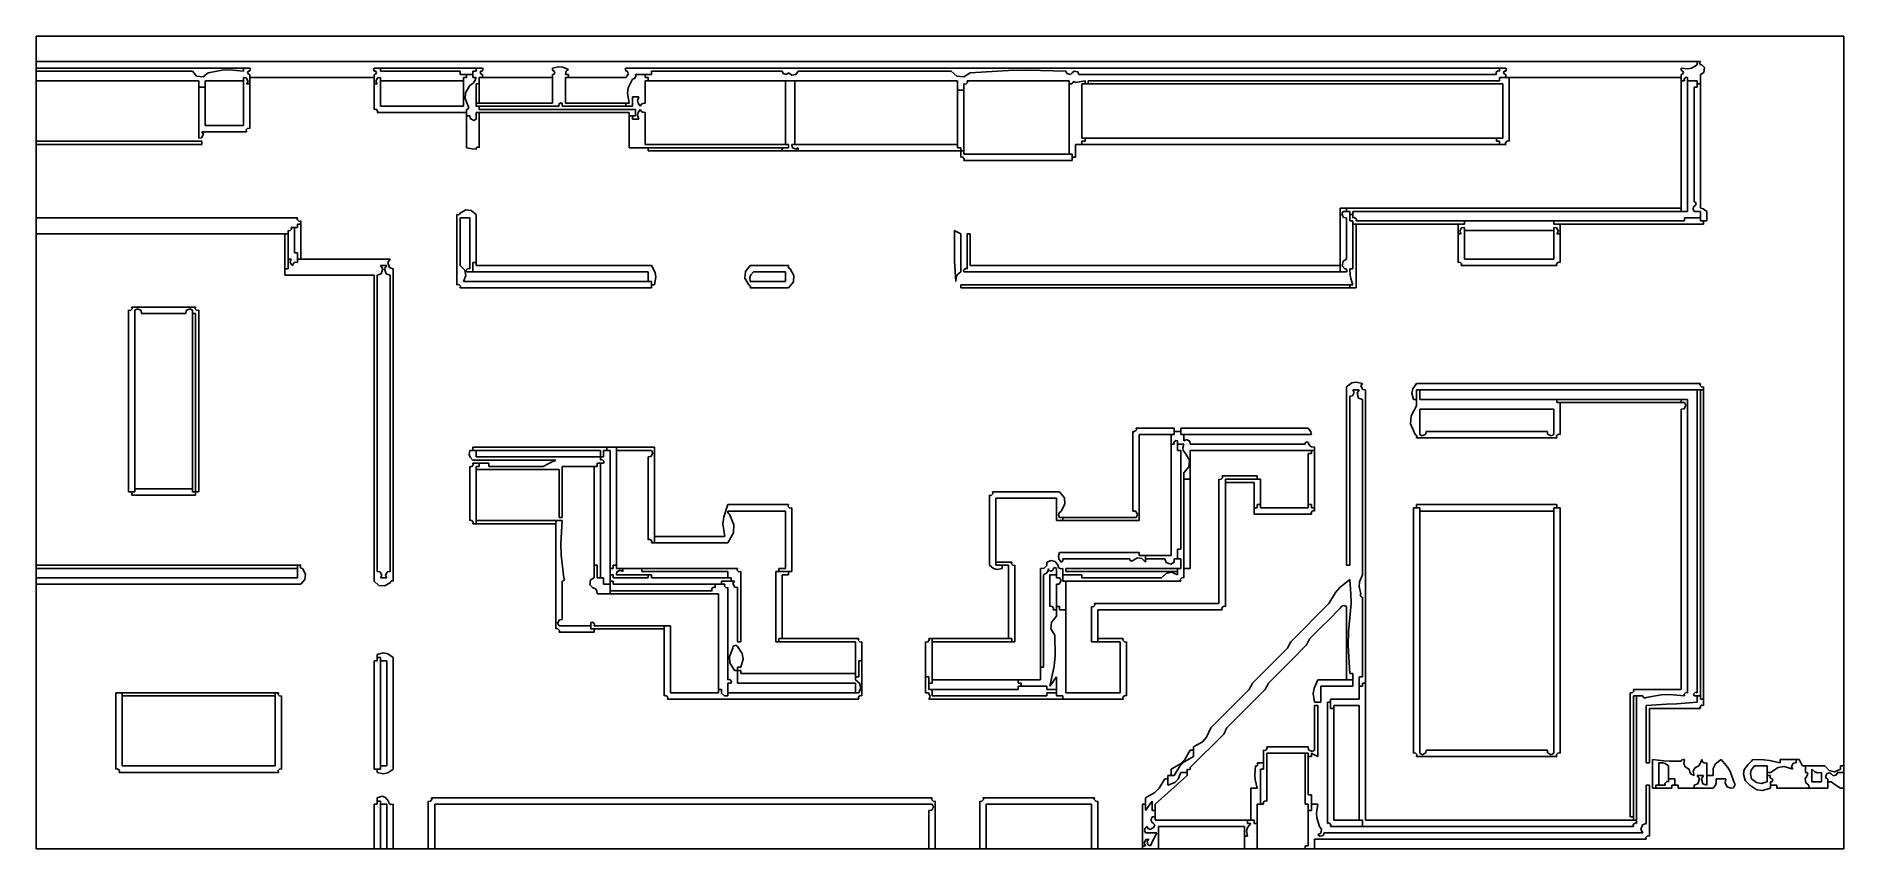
# Model space of a CAD drawing. Extents: x 0.01 to 7.89, y -0.01 to 3.53.
import ezdxf

# ---------------------------------------------------------------- set-up
doc = ezdxf.new("R2010")
doc.units = 0
doc.header["$LTSCALE"] = 0.40404
doc.layers.get('0').update_dxf_attribs({"linetype": 'CONTINUOUS'})

msp = doc.modelspace()

# ---------------------------------------------------------------- linework, layer by layer
for p, q in [((3.16461, 3.528582), (0.013892, 3.528582)), ((0.013892, 3.528582), (0.013892, 3.417445)), ((0.013892, 3.417445), (0.013892, 3.528582)), ((0.013892, 3.528582), (0.013892, 3.417445)), ((4.739969, 3.528582), (3.16461, 3.528582)), ((7.890686, 3.528582), (4.739969, 3.528582)), ((7.890686, 0.347301), (7.890686, 3.528582)), ((7.890686, 3.528582), (7.890686, 0.347301)), ((7.890686, 0.347301), (7.890686, 3.528582)), ((7.251652, 3.417445), (0.013892, 3.417445)), ((0.013892, 3.417445), (7.251652, 3.417445)), ((7.251652, 3.417445), (0.013892, 3.417445)), ((0.013892, 3.417445), (0.013892, 3.389661)), ((0.013892, 3.389661), (0.013892, 3.417445)), ((0.013892, 3.417445), (0.013892, 3.389661)), ((0.013892, 3.417445), (7.265544, 3.417445)), ((7.265544, 3.417445), (0.013892, 3.417445)), ((0.013892, 3.417445), (7.265544, 3.417445)), ((0.013892, 3.389661), (0.94466, 3.389661)), ((0.94466, 3.389661), (0.013892, 3.389661)), ((0.013892, 3.389661), (0.94466, 3.389661)), ((0.916876, 3.389661), (0.013892, 3.389661)), ((0.013892, 3.389661), (0.916876, 3.389661)), ((0.916876, 3.389661), (0.013892, 3.389661)), ((0.013892, 3.389661), (0.013892, 3.375769)), ((0.013892, 3.375769), (0.013892, 3.389661)), ((0.013892, 3.389661), (0.013892, 3.375769)), ((0.916876, 3.375769), (0.916876, 3.389661)), ((0.916876, 3.389661), (0.916876, 3.375769)), ((0.916876, 3.375769), (0.916876, 3.389661)), ((0.94466, 3.389661), (0.916876, 3.389661)), ((0.916876, 3.389661), (0.94466, 3.389661)), ((0.94466, 3.389661), (0.916876, 3.389661)), ((0.916876, 3.389661), (0.916876, 3.375769)), ((0.916876, 3.375769), (0.916876, 3.389661)), ((0.916876, 3.389661), (0.916876, 3.375769)), ((0.94466, 3.389661), (0.947834, 3.384321)), ((0.947834, 3.384321), (0.94466, 3.389661)), ((1.483275, 3.384321), (1.48645, 3.389661)), ((1.48645, 3.389661), (1.483275, 3.384321)), ((1.48645, 3.389661), (1.958779, 3.389661)), ((1.958779, 3.389661), (1.48645, 3.389661)), ((1.48645, 3.389661), (1.958779, 3.389661)), ((1.514234, 3.389661), (1.48645, 3.389661)), ((1.48645, 3.389661), (1.514234, 3.389661)), ((1.514234, 3.389661), (1.48645, 3.389661)), ((1.930995, 3.389661), (1.514234, 3.389661)), ((1.514234, 3.389661), (1.930995, 3.389661)), ((1.930995, 3.389661), (1.514234, 3.389661)), ((1.514234, 3.389661), (1.514234, 3.375769)), ((1.514234, 3.375769), (1.514234, 3.389661)), ((1.514234, 3.389661), (1.514234, 3.375769)), ((1.514234, 3.375769), (1.514234, 3.389661)), ((1.514234, 3.389661), (1.514234, 3.375769)), ((1.514234, 3.375769), (1.514234, 3.389661)), ((1.930995, 3.375769), (1.930995, 3.389661)), ((1.930995, 3.389661), (1.930995, 3.375769)), ((1.930995, 3.375769), (1.930995, 3.389661)), ((1.958779, 3.389661), (1.930995, 3.389661)), ((1.930995, 3.389661), (1.958779, 3.389661)), ((1.958779, 3.389661), (1.930995, 3.389661)), ((1.930995, 3.389661), (1.930995, 3.375769)), ((1.930995, 3.375769), (1.930995, 3.389661)), ((1.930995, 3.389661), (1.930995, 3.375769)), ((1.958779, 3.389661), (1.961954, 3.384321)), ((1.961954, 3.384321), (1.958779, 3.389661)), ((2.26356, 3.383506), (2.264405, 3.389661)), ((2.264405, 3.389661), (2.26356, 3.383506)), ((2.264405, 3.389661), (2.291774, 3.39519)), ((2.291774, 3.39519), (2.264405, 3.389661)), ((2.291774, 3.39519), (2.308132, 3.393555)), ((2.308132, 3.393555), (2.291774, 3.39519)), ((2.308132, 3.393555), (2.333865, 3.382715)), ((2.333865, 3.382715), (2.308132, 3.393555)), ((2.580747, 3.384321), (2.583922, 3.389661)), ((2.583922, 3.389661), (2.580747, 3.384321)), ((2.583922, 3.389661), (6.418129, 3.389661)), ((6.418129, 3.389661), (2.583922, 3.389661)), ((2.583922, 3.389661), (6.418129, 3.389661)), ((6.390344, 3.389661), (2.583922, 3.389661)), ((2.583922, 3.389661), (6.390344, 3.389661)), ((6.390344, 3.389661), (2.583922, 3.389661)), ((6.390344, 3.375769), (6.390344, 3.389661)), ((6.390344, 3.389661), (6.390344, 3.375769)), ((6.390344, 3.375769), (6.390344, 3.389661)), ((6.418129, 3.389661), (6.390344, 3.389661)), ((6.390344, 3.389661), (6.418129, 3.389661)), ((6.418129, 3.389661), (6.390344, 3.389661)), ((6.390344, 3.389661), (6.390344, 3.375769)), ((6.390344, 3.375769), (6.390344, 3.389661)), ((6.390344, 3.389661), (6.390344, 3.375769)), ((6.418129, 3.389661), (6.421303, 3.384321)), ((6.421303, 3.384321), (6.418129, 3.389661)), ((7.181347, 3.383506), (7.182191, 3.389661)), ((7.182191, 3.389661), (7.181347, 3.383506)), ((7.182191, 3.389661), (7.210329, 3.386326)), ((7.210329, 3.386326), (7.182191, 3.389661)), ((7.210329, 3.386326), (7.226962, 3.389652)), ((7.226962, 3.389652), (7.210329, 3.386326)), ((7.226962, 3.389652), (7.251652, 3.403553)), ((7.251652, 3.403553), (7.226962, 3.389652)), ((7.251652, 3.403553), (7.251652, 3.417445)), ((7.251652, 3.417445), (7.251652, 3.403553)), ((7.251652, 3.403553), (7.251652, 3.417445)), ((7.265544, 3.417445), (7.251652, 3.417445)), ((7.251652, 3.417445), (7.265544, 3.417445)), ((7.265544, 3.417445), (7.251652, 3.417445)), ((7.251652, 3.417445), (7.251652, 3.403553)), ((7.251652, 3.403553), (7.251652, 3.417445)), ((7.251652, 3.417445), (7.251652, 3.403553)), ((7.262369, 3.412105), (7.265544, 3.417445)), ((7.265544, 3.417445), (7.262369, 3.412105)), ((7.266313, 3.404217), (7.262369, 3.412105)), ((7.262369, 3.412105), (7.266313, 3.404217)), ((7.27249, 3.403553), (7.266313, 3.404217)), ((7.266313, 3.404217), (7.27249, 3.403553)), ((7.284001, 3.391179), (7.27249, 3.403553)), ((7.27249, 3.403553), (7.284001, 3.391179)), ((7.280446, 3.369849), (7.284001, 3.391179)), ((7.284001, 3.391179), (7.280446, 3.369849)), ((0.013892, 3.375769), (0.694603, 3.375769)), ((0.694603, 3.375769), (0.013892, 3.375769)), ((0.013892, 3.375769), (0.694603, 3.375769)), ((0.694603, 3.375769), (0.013892, 3.375769)), ((0.013892, 3.375769), (0.694603, 3.375769)), ((0.694603, 3.375769), (0.013892, 3.375769)), ((0.013892, 3.375769), (0.013892, 3.334093)), ((0.013892, 3.334093), (0.013892, 3.375769)), ((0.013892, 3.375769), (0.013892, 3.334093)), ((0.013892, 3.334093), (0.722387, 3.334093)), ((0.722387, 3.334093), (0.013892, 3.334093)), ((0.013892, 3.334093), (0.722387, 3.334093)), ((0.722387, 3.334093), (0.013892, 3.334093)), ((0.013892, 3.334093), (0.722387, 3.334093)), ((0.722387, 3.334093), (0.013892, 3.334093)), ((0.013892, 3.334093), (0.013892, 3.070144)), ((0.013892, 3.070144), (0.013892, 3.334093)), ((0.013892, 3.334093), (0.013892, 3.070144)), ((0.694603, 3.375769), (0.712688, 3.354495)), ((0.712688, 3.354495), (0.694603, 3.375769)), ((0.712688, 3.354495), (0.742123, 3.351551)), ((0.742123, 3.351551), (0.712688, 3.354495)), ((0.722387, 3.334093), (0.722387, 3.306309)), ((0.722387, 3.306309), (0.722387, 3.334093)), ((0.722387, 3.334093), (0.722387, 3.306309)), ((0.722387, 3.084036), (0.722387, 3.334093)), ((0.722387, 3.334093), (0.722387, 3.084036)), ((0.722387, 3.084036), (0.722387, 3.334093)), ((0.742123, 3.351551), (0.764063, 3.368823)), ((0.764063, 3.368823), (0.742123, 3.351551)), ((0.750171, 3.306309), (0.750171, 3.334093)), ((0.750171, 3.334093), (0.750171, 3.306309)), ((0.750171, 3.306309), (0.750171, 3.334093)), ((0.750171, 3.334093), (0.916876, 3.334093)), ((0.916876, 3.334093), (0.750171, 3.334093)), ((0.750171, 3.334093), (0.916876, 3.334093)), ((0.916876, 3.334093), (0.750171, 3.334093)), ((0.750171, 3.334093), (0.916876, 3.334093)), ((0.916876, 3.334093), (0.750171, 3.334093)), ((0.750171, 3.334093), (0.750171, 3.139604)), ((0.750171, 3.139604), (0.750171, 3.334093)), ((0.750171, 3.334093), (0.750171, 3.139604)), ((0.764063, 3.368823), (0.824254, 3.379825)), ((0.824254, 3.379825), (0.764063, 3.368823)), ((0.824254, 3.379825), (0.855935, 3.381265)), ((0.855935, 3.381265), (0.824254, 3.379825)), ((0.855935, 3.381265), (0.916876, 3.375769)), ((0.916876, 3.375769), (0.855935, 3.381265)), ((0.916876, 3.334093), (0.916876, 3.347985)), ((0.916876, 3.347985), (0.916876, 3.334093)), ((0.916876, 3.334093), (0.916876, 3.347985)), ((0.916876, 3.347985), (0.92923, 3.346656)), ((0.92923, 3.346656), (0.916876, 3.347985)), ((0.916876, 3.347985), (0.916876, 3.139604)), ((0.916876, 3.139604), (0.916876, 3.347985)), ((0.916876, 3.347985), (0.916876, 3.139604)), ((0.916876, 3.139604), (0.916876, 3.334093)), ((0.916876, 3.334093), (0.916876, 3.139604)), ((0.916876, 3.139604), (0.916876, 3.334093)), ((0.92923, 3.346656), (0.937117, 3.330881)), ((0.937117, 3.330881), (0.92923, 3.346656)), ((0.937117, 3.330881), (0.930768, 3.320201)), ((0.930768, 3.320201), (0.937117, 3.330881)), ((0.930768, 3.320201), (0.94466, 3.320201)), ((0.94466, 3.320201), (0.930768, 3.320201)), ((0.930768, 3.320201), (0.94466, 3.320201)), ((0.94466, 3.320201), (0.930768, 3.320201)), ((0.930768, 3.320201), (0.94466, 3.320201)), ((0.94466, 3.320201), (0.930768, 3.320201)), ((0.937714, 3.375769), (0.93469, 3.370341)), ((0.93469, 3.370341), (0.937714, 3.375769)), ((0.93469, 3.370341), (0.938504, 3.362715)), ((0.938504, 3.362715), (0.93469, 3.370341)), ((0.943891, 3.376433), (0.937714, 3.375769)), ((0.937714, 3.375769), (0.943891, 3.376433)), ((0.938504, 3.362715), (0.94466, 3.361877)), ((0.94466, 3.361877), (0.938504, 3.362715)), ((0.947834, 3.384321), (0.943891, 3.376433)), ((0.943891, 3.376433), (0.947834, 3.384321)), ((0.94466, 3.361877), (0.94466, 3.347985)), ((0.94466, 3.347985), (0.94466, 3.361877)), ((0.94466, 3.361877), (0.94466, 3.347985)), ((0.94466, 3.320201), (0.94466, 3.361877)), ((0.94466, 3.361877), (0.94466, 3.320201)), ((0.94466, 3.320201), (0.94466, 3.361877)), ((0.94466, 3.347985), (1.48645, 3.347985)), ((1.48645, 3.347985), (0.94466, 3.347985)), ((0.94466, 3.347985), (1.48645, 3.347985)), ((1.48645, 3.347985), (0.94466, 3.347985)), ((0.94466, 3.347985), (1.48645, 3.347985)), ((1.48645, 3.347985), (0.94466, 3.347985)), ((0.94466, 3.347985), (0.94466, 3.125712)), ((0.94466, 3.125712), (0.94466, 3.347985)), ((0.94466, 3.347985), (0.94466, 3.125712)), ((0.94466, 3.125712), (0.94466, 3.320201)), ((0.94466, 3.320201), (0.94466, 3.125712)), ((0.94466, 3.125712), (0.94466, 3.320201)), ((1.487219, 3.376433), (1.483275, 3.384321)), ((1.483275, 3.384321), (1.487219, 3.376433)), ((1.48645, 3.361877), (1.492606, 3.362715)), ((1.492606, 3.362715), (1.48645, 3.361877)), ((1.48645, 3.347985), (1.48645, 3.361877)), ((1.48645, 3.361877), (1.48645, 3.347985)), ((1.48645, 3.347985), (1.48645, 3.361877)), ((1.48645, 3.361877), (1.48645, 3.320201)), ((1.48645, 3.320201), (1.48645, 3.361877)), ((1.48645, 3.361877), (1.48645, 3.320201)), ((1.48645, 3.209064), (1.48645, 3.347985)), ((1.48645, 3.347985), (1.48645, 3.209064)), ((1.48645, 3.209064), (1.48645, 3.347985)), ((1.48645, 3.320201), (1.500342, 3.320201)), ((1.500342, 3.320201), (1.48645, 3.320201)), ((1.48645, 3.320201), (1.500342, 3.320201)), ((1.500342, 3.320201), (1.48645, 3.320201)), ((1.48645, 3.320201), (1.500342, 3.320201)), ((1.500342, 3.320201), (1.48645, 3.320201)), ((1.48645, 3.320201), (1.48645, 3.209064)), ((1.48645, 3.209064), (1.48645, 3.320201)), ((1.48645, 3.320201), (1.48645, 3.209064)), ((1.493396, 3.375769), (1.487219, 3.376433)), ((1.487219, 3.376433), (1.493396, 3.375769)), ((1.492606, 3.362715), (1.496419, 3.370341)), ((1.496419, 3.370341), (1.492606, 3.362715)), ((1.496419, 3.370341), (1.493396, 3.375769)), ((1.493396, 3.375769), (1.496419, 3.370341)), ((1.493992, 3.330881), (1.50188, 3.346656)), ((1.50188, 3.346656), (1.493992, 3.330881)), ((1.500342, 3.320201), (1.493992, 3.330881)), ((1.493992, 3.330881), (1.500342, 3.320201)), ((1.50188, 3.346656), (1.514234, 3.347985)), ((1.514234, 3.347985), (1.50188, 3.346656)), ((1.514234, 3.375769), (1.653154, 3.375769)), ((1.653154, 3.375769), (1.514234, 3.375769)), ((1.514234, 3.347985), (1.514234, 3.334093)), ((1.514234, 3.334093), (1.514234, 3.347985)), ((1.514234, 3.347985), (1.514234, 3.334093)), ((1.514234, 3.222956), (1.514234, 3.347985)), ((1.514234, 3.347985), (1.514234, 3.222956)), ((1.514234, 3.222956), (1.514234, 3.347985)), ((1.514234, 3.334093), (1.875427, 3.334093)), ((1.875427, 3.334093), (1.514234, 3.334093)), ((1.514234, 3.334093), (1.875427, 3.334093)), ((1.875427, 3.334093), (1.514234, 3.334093)), ((1.514234, 3.334093), (1.875427, 3.334093)), ((1.875427, 3.334093), (1.514234, 3.334093)), ((1.514234, 3.334093), (1.514234, 3.222956)), ((1.514234, 3.222956), (1.514234, 3.334093)), ((1.514234, 3.334093), (1.514234, 3.222956)), ((1.653154, 3.375769), (1.722615, 3.375769)), ((1.722615, 3.375769), (1.653154, 3.375769)), ((1.722615, 3.375769), (1.861535, 3.375769)), ((1.861535, 3.375769), (1.722615, 3.375769)), ((1.861535, 3.375769), (1.861535, 3.370212)), ((1.861535, 3.370212), (1.861535, 3.375769)), ((1.861535, 3.370212), (1.861535, 3.367434)), ((1.861535, 3.367434), (1.861535, 3.370212)), ((1.861535, 3.367434), (1.861535, 3.361877)), ((1.861535, 3.361877), (1.861535, 3.367434)), ((1.861535, 3.361877), (1.917103, 3.361877)), ((1.917103, 3.361877), (1.861535, 3.361877)), ((1.861535, 3.361877), (1.917103, 3.361877)), ((1.889319, 3.361877), (1.861535, 3.361877)), ((1.861535, 3.361877), (1.889319, 3.361877)), ((1.889319, 3.361877), (1.861535, 3.361877)), ((1.875427, 3.334093), (1.875427, 3.347985)), ((1.875427, 3.347985), (1.875427, 3.334093)), ((1.875427, 3.334093), (1.875427, 3.347985)), ((1.875427, 3.347985), (1.880984, 3.347985)), ((1.880984, 3.347985), (1.875427, 3.347985)), ((1.875427, 3.347985), (1.875427, 3.222956)), ((1.875427, 3.222956), (1.875427, 3.347985)), ((1.875427, 3.347985), (1.875427, 3.222956)), ((1.875427, 3.222956), (1.875427, 3.334093)), ((1.875427, 3.334093), (1.875427, 3.222956)), ((1.875427, 3.222956), (1.875427, 3.334093)), ((1.880984, 3.347985), (1.883762, 3.347985)), ((1.883762, 3.347985), (1.880984, 3.347985)), ((1.883762, 3.347985), (1.889319, 3.347985)), ((1.889319, 3.347985), (1.883762, 3.347985)), ((1.903211, 3.313255), (1.885244, 3.281799)), ((1.885244, 3.281799), (1.903211, 3.313255)), ((1.889319, 3.347985), (1.889319, 3.361877)), ((1.889319, 3.361877), (1.889319, 3.347985)), ((1.889319, 3.347985), (1.889319, 3.361877)), ((1.917103, 3.361877), (1.889319, 3.361877)), ((1.889319, 3.361877), (1.917103, 3.361877)), ((1.917103, 3.361877), (1.889319, 3.361877)), ((1.889319, 3.361877), (1.889319, 3.347985)), ((1.889319, 3.347985), (1.889319, 3.361877)), ((1.889319, 3.361877), (1.889319, 3.347985)), ((1.917809, 3.323424), (1.903211, 3.313255)), ((1.903211, 3.313255), (1.917809, 3.323424)), ((1.917103, 3.361877), (1.917103, 3.375769)), ((1.917103, 3.375769), (1.917103, 3.361877)), ((1.917103, 3.361877), (1.917103, 3.375769)), ((1.917103, 3.375769), (1.92266, 3.375769)), ((1.92266, 3.375769), (1.917103, 3.375769)), ((1.917103, 3.375769), (1.917103, 3.347985)), ((1.917103, 3.347985), (1.917103, 3.375769)), ((1.917103, 3.375769), (1.917103, 3.347985)), ((1.917103, 3.347985), (1.917103, 3.361877)), ((1.917103, 3.361877), (1.917103, 3.347985)), ((1.917103, 3.347985), (1.917103, 3.361877)), ((1.917103, 3.347985), (1.92266, 3.347985)), ((1.92266, 3.347985), (1.917103, 3.347985)), ((1.924278, 3.331511), (1.917809, 3.323424)), ((1.917809, 3.323424), (1.924278, 3.331511)), ((1.92266, 3.375769), (1.925439, 3.375769)), ((1.925439, 3.375769), (1.92266, 3.375769)), ((1.92266, 3.347985), (1.925439, 3.347985)), ((1.925439, 3.347985), (1.92266, 3.347985)), ((1.930995, 3.347985), (1.924278, 3.331511)), ((1.924278, 3.331511), (1.930995, 3.347985)), ((1.925439, 3.375769), (1.930995, 3.375769)), ((1.930995, 3.375769), (1.925439, 3.375769)), ((1.925439, 3.347985), (1.930995, 3.347985)), ((1.930995, 3.347985), (1.925439, 3.347985)), ((1.944887, 3.320201), (1.930995, 3.320201)), ((1.930995, 3.320201), (1.944887, 3.320201)), ((1.944887, 3.320201), (1.930995, 3.320201)), ((1.930995, 3.320201), (1.930995, 3.236848)), ((1.930995, 3.236848), (1.930995, 3.320201)), ((1.930995, 3.320201), (1.930995, 3.236848)), ((1.930995, 3.222956), (1.930995, 3.320201)), ((1.930995, 3.320201), (1.930995, 3.222956)), ((1.930995, 3.222956), (1.930995, 3.320201)), ((1.930995, 3.320201), (1.944887, 3.320201)), ((1.944887, 3.320201), (1.930995, 3.320201)), ((1.930995, 3.320201), (1.944887, 3.320201)), ((2.264405, 3.347985), (1.944887, 3.347985)), ((1.944887, 3.347985), (2.264405, 3.347985)), ((2.264405, 3.347985), (1.944887, 3.347985)), ((1.944887, 3.347985), (1.944887, 3.236848)), ((1.944887, 3.236848), (1.944887, 3.347985)), ((1.944887, 3.347985), (1.944887, 3.236848)), ((1.944887, 3.320201), (1.944887, 3.347985)), ((1.944887, 3.347985), (1.944887, 3.320201)), ((1.944887, 3.320201), (1.944887, 3.347985)), ((1.944887, 3.347985), (1.958779, 3.347985)), ((1.958779, 3.347985), (1.944887, 3.347985)), ((1.944887, 3.347985), (1.958779, 3.347985)), ((1.944887, 3.236848), (1.944887, 3.320201)), ((1.944887, 3.320201), (1.944887, 3.236848)), ((1.944887, 3.236848), (1.944887, 3.320201)), ((1.951833, 3.375769), (1.94881, 3.370341)), ((1.94881, 3.370341), (1.951833, 3.375769)), ((1.94881, 3.370341), (1.952624, 3.362715)), ((1.952624, 3.362715), (1.94881, 3.370341)), ((1.958011, 3.376433), (1.951833, 3.375769)), ((1.951833, 3.375769), (1.958011, 3.376433)), ((1.952624, 3.362715), (1.958779, 3.361877)), ((1.958779, 3.361877), (1.952624, 3.362715)), ((1.961954, 3.384321), (1.958011, 3.376433)), ((1.958011, 3.376433), (1.961954, 3.384321)), ((1.958779, 3.361877), (1.958779, 3.347985)), ((1.958779, 3.347985), (1.958779, 3.361877)), ((1.958779, 3.361877), (1.958779, 3.347985)), ((1.958779, 3.347985), (1.958779, 3.361877)), ((1.958779, 3.361877), (1.958779, 3.347985)), ((1.958779, 3.347985), (1.958779, 3.361877)), ((1.958779, 3.347985), (2.264405, 3.347985)), ((2.264405, 3.347985), (1.958779, 3.347985)), ((1.958779, 3.347985), (2.264405, 3.347985)), ((2.26592, 3.378786), (2.26356, 3.383506)), ((2.26356, 3.383506), (2.26592, 3.378786)), ((2.264405, 3.361877), (2.270561, 3.362715)), ((2.270561, 3.362715), (2.264405, 3.361877)), ((2.264405, 3.347985), (2.264405, 3.361877)), ((2.264405, 3.361877), (2.264405, 3.347985)), ((2.264405, 3.347985), (2.264405, 3.361877)), ((2.264405, 3.361877), (2.264405, 3.236848)), ((2.264405, 3.236848), (2.264405, 3.361877)), ((2.264405, 3.361877), (2.264405, 3.236848)), ((2.264405, 3.236848), (2.264405, 3.347985)), ((2.264405, 3.347985), (2.264405, 3.236848)), ((2.264405, 3.236848), (2.264405, 3.347985)), ((2.271351, 3.375769), (2.26592, 3.378786)), ((2.26592, 3.378786), (2.271351, 3.375769)), ((2.270561, 3.362715), (2.274374, 3.370341)), ((2.274374, 3.370341), (2.270561, 3.362715)), ((2.274374, 3.370341), (2.271351, 3.375769)), ((2.271351, 3.375769), (2.274374, 3.370341)), ((2.321313, 3.371805), (2.319973, 3.361877)), ((2.319973, 3.361877), (2.321313, 3.371805)), ((2.319973, 3.361877), (2.32553, 3.361877)), ((2.32553, 3.361877), (2.319973, 3.361877)), ((2.583922, 3.347985), (2.319973, 3.347985)), ((2.319973, 3.347985), (2.583922, 3.347985)), ((2.583922, 3.347985), (2.319973, 3.347985)), ((2.319973, 3.347985), (2.319973, 3.30353)), ((2.319973, 3.30353), (2.319973, 3.347985)), ((2.319973, 3.347985), (2.333865, 3.347985)), ((2.333865, 3.347985), (2.319973, 3.347985)), ((2.319973, 3.347985), (2.333865, 3.347985)), ((2.325216, 3.37766), (2.321313, 3.371805)), ((2.321313, 3.371805), (2.325216, 3.37766)), ((2.333865, 3.382715), (2.325216, 3.37766)), ((2.325216, 3.37766), (2.333865, 3.382715)), ((2.32553, 3.361877), (2.328308, 3.361877)), ((2.328308, 3.361877), (2.32553, 3.361877)), ((2.328308, 3.361877), (2.333865, 3.361877)), ((2.333865, 3.361877), (2.328308, 3.361877)), ((2.333865, 3.361877), (2.333865, 3.347985)), ((2.333865, 3.347985), (2.333865, 3.361877)), ((2.333865, 3.361877), (2.333865, 3.347985)), ((2.333865, 3.347985), (2.333865, 3.361877)), ((2.333865, 3.361877), (2.333865, 3.347985)), ((2.333865, 3.347985), (2.333865, 3.361877)), ((2.333865, 3.347985), (2.583922, 3.347985)), ((2.583922, 3.347985), (2.333865, 3.347985)), ((2.333865, 3.347985), (2.583922, 3.347985)), ((2.584691, 3.376433), (2.580747, 3.384321)), ((2.580747, 3.384321), (2.584691, 3.376433)), ((2.583922, 3.347985), (2.591088, 3.356922)), ((2.591088, 3.356922), (2.583922, 3.347985)), ((2.590868, 3.375769), (2.584691, 3.376433)), ((2.584691, 3.376433), (2.590868, 3.375769)), ((2.592986, 3.364511), (2.590868, 3.375769)), ((2.590868, 3.375769), (2.592986, 3.364511)), ((2.591088, 3.356922), (2.592986, 3.364511)), ((2.592986, 3.364511), (2.591088, 3.356922)), ((2.593318, 3.303228), (2.611706, 3.341039)), ((2.611706, 3.341039), (2.593318, 3.303228)), ((2.611706, 3.341039), (2.621456, 3.343338)), ((2.621456, 3.343338), (2.611706, 3.341039)), ((2.621456, 3.343338), (2.627226, 3.351992)), ((2.627226, 3.351992), (2.621456, 3.343338)), ((2.627226, 3.351992), (2.625598, 3.361877)), ((2.625598, 3.361877), (2.695058, 3.361877)), ((2.695058, 3.361877), (2.625598, 3.361877)), ((2.625598, 3.361877), (2.695058, 3.361877)), ((2.667274, 3.361877), (2.625598, 3.361877)), ((2.625598, 3.361877), (2.667274, 3.361877)), ((2.667274, 3.361877), (2.625598, 3.361877)), ((2.625598, 3.361877), (2.627226, 3.351992)), ((2.695058, 3.361877), (2.667274, 3.361877)), ((2.667274, 3.361877), (2.695058, 3.361877)), ((2.695058, 3.361877), (2.667274, 3.361877)), ((2.667274, 3.361877), (2.667274, 3.347985)), ((2.667274, 3.347985), (2.667274, 3.361877)), ((2.667274, 3.361877), (2.667274, 3.347985)), ((2.667274, 3.347985), (2.667274, 3.361877)), ((2.667274, 3.361877), (2.667274, 3.347985)), ((2.667274, 3.347985), (2.667274, 3.361877)), ((2.667274, 3.347985), (2.672831, 3.347985)), ((2.672831, 3.347985), (2.667274, 3.347985)), ((2.667274, 3.295195), (2.667274, 3.334093)), ((2.667274, 3.334093), (2.681166, 3.334093)), ((2.681166, 3.334093), (2.667274, 3.334093)), ((2.667274, 3.334093), (2.681166, 3.334093)), ((3.278525, 3.334093), (2.667274, 3.334093)), ((2.667274, 3.334093), (3.278525, 3.334093)), ((3.278525, 3.334093), (2.667274, 3.334093)), ((2.667274, 3.334093), (2.667274, 3.295195)), ((2.672831, 3.347985), (2.675609, 3.347985)), ((2.675609, 3.347985), (2.672831, 3.347985)), ((2.675609, 3.347985), (2.681166, 3.347985)), ((2.681166, 3.347985), (2.675609, 3.347985)), ((2.681166, 3.347985), (2.681166, 3.334093)), ((2.681166, 3.334093), (2.681166, 3.347985)), ((2.681166, 3.347985), (2.681166, 3.334093)), ((2.681166, 3.334093), (2.681166, 3.347985)), ((2.681166, 3.347985), (2.681166, 3.334093)), ((2.681166, 3.334093), (2.681166, 3.347985)), ((2.681166, 3.334093), (4.028695, 3.334093)), ((4.028695, 3.334093), (2.681166, 3.334093)), ((2.681166, 3.334093), (4.028695, 3.334093)), ((2.695058, 3.370212), (2.695058, 3.375769)), ((2.695058, 3.375769), (2.922888, 3.375769)), ((2.922888, 3.375769), (2.695058, 3.375769)), ((2.695058, 3.375769), (2.695058, 3.370212)), ((2.695058, 3.367434), (2.695058, 3.370212)), ((2.695058, 3.370212), (2.695058, 3.367434)), ((2.695058, 3.361877), (2.695058, 3.367434)), ((2.695058, 3.367434), (2.695058, 3.361877)), ((2.922888, 3.375769), (3.036803, 3.375769)), ((3.036803, 3.375769), (2.922888, 3.375769)), ((3.036803, 3.375769), (3.264632, 3.375769)), ((3.264632, 3.375769), (3.036803, 3.375769)), ((3.264632, 3.375769), (3.268608, 3.365025)), ((3.268608, 3.365025), (3.264632, 3.375769)), ((3.268608, 3.365025), (3.283853, 3.361214)), ((3.283853, 3.361214), (3.268608, 3.365025)), ((3.320201, 3.334093), (3.278525, 3.334093)), ((3.278525, 3.334093), (3.320201, 3.334093)), ((3.320201, 3.334093), (3.278525, 3.334093)), ((3.278525, 3.334093), (3.278525, 3.056252)), ((3.278525, 3.056252), (3.278525, 3.334093)), ((3.278525, 3.334093), (3.278525, 3.056252)), ((3.278525, 3.056252), (3.278525, 3.334093)), ((3.278525, 3.334093), (3.278525, 3.056252)), ((3.278525, 3.056252), (3.278525, 3.334093)), ((3.283853, 3.361214), (3.292417, 3.368823)), ((3.292417, 3.368823), (3.283853, 3.361214)), ((3.292417, 3.368823), (3.306199, 3.359041)), ((3.306199, 3.359041), (3.292417, 3.368823)), ((3.306199, 3.359041), (3.324228, 3.362046)), ((3.324228, 3.362046), (3.306199, 3.359041)), ((3.320201, 3.056252), (3.320201, 3.334093)), ((3.320201, 3.334093), (3.320201, 3.056252)), ((3.320201, 3.056252), (3.320201, 3.334093)), ((4.028695, 3.334093), (3.320201, 3.334093)), ((3.320201, 3.334093), (4.028695, 3.334093)), ((4.028695, 3.334093), (3.320201, 3.334093)), ((3.320201, 3.334093), (3.320201, 3.056252)), ((3.320201, 3.056252), (3.320201, 3.334093)), ((3.320201, 3.334093), (3.320201, 3.056252)), ((3.324228, 3.362046), (3.334093, 3.375769)), ((3.334093, 3.375769), (3.324228, 3.362046)), ((3.334093, 3.375769), (3.60082, 3.375769)), ((3.60082, 3.375769), (3.334093, 3.375769)), ((3.60082, 3.375769), (3.734184, 3.375769)), ((3.734184, 3.375769), (3.60082, 3.375769)), ((3.734184, 3.375769), (4.000911, 3.375769)), ((4.000911, 3.375769), (3.734184, 3.375769)), ((4.000911, 3.375769), (4.026298, 3.353977)), ((4.026298, 3.353977), (4.000911, 3.375769)), ((4.026298, 3.353977), (4.055621, 3.351534)), ((4.055621, 3.351534), (4.026298, 3.353977)), ((4.028695, 3.334093), (4.028695, 3.292417)), ((4.028695, 3.292417), (4.028695, 3.334093)), ((4.028695, 3.334093), (4.028695, 3.292417)), ((4.028695, 3.056252), (4.028695, 3.334093)), ((4.028695, 3.334093), (4.028695, 3.056252)), ((4.028695, 3.056252), (4.028695, 3.334093)), ((4.055621, 3.351534), (4.084264, 3.368823)), ((4.084264, 3.368823), (4.055621, 3.351534)), ((4.05648, 3.292417), (4.05648, 3.320201)), ((4.05648, 3.320201), (4.05648, 3.292417)), ((4.05648, 3.292417), (4.05648, 3.320201)), ((4.05648, 3.320201), (4.064158, 3.318527)), ((4.064158, 3.318527), (4.05648, 3.320201)), ((4.05648, 3.320201), (4.05648, 3.014576)), ((4.05648, 3.014576), (4.05648, 3.320201)), ((4.05648, 3.320201), (4.05648, 3.014576)), ((4.064158, 3.318527), (4.072045, 3.326414)), ((4.072045, 3.326414), (4.064158, 3.318527)), ((4.072045, 3.326414), (4.070372, 3.334093)), ((4.070372, 3.334093), (4.24819, 3.334093)), ((4.24819, 3.334093), (4.070372, 3.334093)), ((4.070372, 3.334093), (4.072045, 3.326414)), ((4.084264, 3.368823), (4.250657, 3.379374)), ((4.250657, 3.379374), (4.084264, 3.368823)), ((4.24819, 3.334093), (4.337099, 3.334093)), ((4.337099, 3.334093), (4.24819, 3.334093)), ((4.250657, 3.379374), (4.334372, 3.380769)), ((4.334372, 3.380769), (4.250657, 3.379374)), ((4.334372, 3.380769), (4.501025, 3.375769)), ((4.501025, 3.375769), (4.334372, 3.380769)), ((4.337099, 3.334093), (4.514917, 3.334093)), ((4.514917, 3.334093), (4.337099, 3.334093)), ((4.501025, 3.375769), (4.505001, 3.365025)), ((4.505001, 3.365025), (4.501025, 3.375769)), ((4.505001, 3.365025), (4.520246, 3.361214)), ((4.520246, 3.361214), (4.505001, 3.365025)), ((4.514917, 3.334093), (4.514917, 3.320201)), ((4.514917, 3.320201), (4.514917, 3.334093)), ((4.514917, 3.334093), (4.514917, 3.320201)), ((4.514917, 3.014576), (4.514917, 3.334093)), ((4.514917, 3.334093), (4.514917, 3.014576)), ((4.514917, 3.014576), (4.514917, 3.334093)), ((4.514917, 3.320201), (4.528809, 3.320201)), ((4.528809, 3.320201), (4.514917, 3.320201)), ((4.514917, 3.320201), (4.528809, 3.320201)), ((4.528809, 3.320201), (4.514917, 3.320201)), ((4.514917, 3.320201), (4.528809, 3.320201)), ((4.528809, 3.320201), (4.514917, 3.320201)), ((4.514917, 3.320201), (4.514917, 3.014576)), ((4.514917, 3.014576), (4.514917, 3.320201)), ((4.514917, 3.320201), (4.514917, 3.014576)), ((4.520246, 3.361214), (4.528809, 3.368823)), ((4.528809, 3.368823), (4.520246, 3.361214)), ((4.528809, 3.368823), (4.537373, 3.376432)), ((4.537373, 3.376432), (4.528809, 3.368823)), ((4.528809, 3.320201), (4.529647, 3.326357)), ((4.529647, 3.326357), (4.528809, 3.320201)), ((4.529647, 3.326357), (4.537274, 3.33017)), ((4.537274, 3.33017), (4.529647, 3.326357)), ((4.537274, 3.33017), (4.542701, 3.327147)), ((4.542701, 3.327147), (4.537274, 3.33017)), ((4.537373, 3.376432), (4.552618, 3.372621)), ((4.552618, 3.372621), (4.537373, 3.376432)), ((4.542701, 3.327147), (4.559482, 3.329156)), ((4.559482, 3.329156), (4.542701, 3.327147)), ((4.552618, 3.372621), (4.556593, 3.361877)), ((4.556593, 3.361877), (4.552618, 3.372621)), ((4.556593, 3.361877), (5.284537, 3.361877)), ((5.284537, 3.361877), (4.556593, 3.361877)), ((4.559482, 3.329156), (4.567852, 3.330551)), ((4.567852, 3.330551), (4.559482, 3.329156)), ((4.567852, 3.330551), (4.584378, 3.334093)), ((4.584378, 3.334093), (4.567852, 3.330551)), ((6.404237, 3.320201), (4.570485, 3.320201)), ((4.570485, 3.320201), (6.404237, 3.320201)), ((6.404237, 3.320201), (4.570485, 3.320201)), ((4.570485, 3.320201), (4.570485, 3.225735)), ((4.570485, 3.225735), (4.570485, 3.320201)), ((4.570485, 3.320201), (4.584378, 3.320201)), ((4.584378, 3.320201), (4.570485, 3.320201)), ((4.570485, 3.320201), (4.584378, 3.320201)), ((4.584378, 3.334093), (4.584378, 3.320201)), ((4.584378, 3.320201), (4.584378, 3.334093)), ((4.584378, 3.334093), (4.584378, 3.320201)), ((4.584378, 3.320201), (4.584378, 3.334093)), ((4.584378, 3.334093), (4.584378, 3.320201)), ((4.584378, 3.320201), (4.584378, 3.334093)), ((4.584378, 3.320201), (4.59827, 3.320201)), ((4.59827, 3.320201), (4.584378, 3.320201)), ((4.584378, 3.320201), (4.59827, 3.320201)), ((4.59827, 3.320201), (4.59827, 3.334093)), ((4.59827, 3.334093), (4.59827, 3.320201)), ((4.59827, 3.320201), (4.59827, 3.334093)), ((4.59827, 3.334093), (5.3151, 3.334093)), ((5.3151, 3.334093), (4.59827, 3.334093)), ((4.59827, 3.334093), (4.59827, 3.320201)), ((4.59827, 3.320201), (4.59827, 3.334093)), ((4.59827, 3.334093), (4.59827, 3.320201)), ((4.59827, 3.320201), (6.404237, 3.320201)), ((6.404237, 3.320201), (4.59827, 3.320201)), ((4.59827, 3.320201), (6.404237, 3.320201)), ((5.284537, 3.361877), (5.648509, 3.361877)), ((5.648509, 3.361877), (5.284537, 3.361877)), ((5.3151, 3.334093), (5.673515, 3.334093)), ((5.673515, 3.334093), (5.3151, 3.334093)), ((5.648509, 3.361877), (6.376452, 3.361877)), ((6.376452, 3.361877), (5.648509, 3.361877)), ((5.673515, 3.334093), (6.390344, 3.334093)), ((6.390344, 3.334093), (5.673515, 3.334093)), ((6.374779, 3.369555), (6.382666, 3.377442)), ((6.382666, 3.377442), (6.374779, 3.369555)), ((6.376452, 3.361877), (6.374779, 3.369555)), ((6.374779, 3.369555), (6.376452, 3.361877)), ((6.382666, 3.377442), (6.390344, 3.375769)), ((6.390344, 3.375769), (6.382666, 3.377442)), ((6.390344, 3.342428), (6.390344, 3.347985)), ((6.390344, 3.347985), (6.418129, 3.347985)), ((6.418129, 3.347985), (6.390344, 3.347985)), ((6.390344, 3.347985), (6.418129, 3.347985)), ((6.432021, 3.347985), (6.390344, 3.347985)), ((6.390344, 3.347985), (6.432021, 3.347985)), ((6.432021, 3.347985), (6.390344, 3.347985)), ((6.390344, 3.347985), (6.390344, 3.342428)), ((6.390344, 3.33965), (6.390344, 3.342428)), ((6.390344, 3.342428), (6.390344, 3.33965)), ((6.390344, 3.334093), (6.390344, 3.33965)), ((6.390344, 3.33965), (6.390344, 3.334093)), ((6.404237, 3.320201), (6.404237, 3.225735)), ((6.404237, 3.225735), (6.404237, 3.320201)), ((6.411183, 3.375769), (6.408159, 3.370341)), ((6.408159, 3.370341), (6.411183, 3.375769)), ((6.408159, 3.370341), (6.411973, 3.362715)), ((6.411973, 3.362715), (6.408159, 3.370341)), ((6.41736, 3.376433), (6.411183, 3.375769)), ((6.411183, 3.375769), (6.41736, 3.376433)), ((6.411973, 3.362715), (6.418129, 3.361877)), ((6.418129, 3.361877), (6.411973, 3.362715)), ((6.421303, 3.384321), (6.41736, 3.376433)), ((6.41736, 3.376433), (6.421303, 3.384321)), ((6.418129, 3.361877), (6.418129, 3.347985)), ((6.418129, 3.347985), (6.418129, 3.361877)), ((6.418129, 3.361877), (6.418129, 3.347985)), ((6.418129, 3.347985), (6.418129, 3.361877)), ((6.418129, 3.361877), (6.418129, 3.347985)), ((6.418129, 3.347985), (6.418129, 3.361877)), ((6.418129, 3.347985), (7.182191, 3.347985)), ((7.182191, 3.347985), (6.418129, 3.347985)), ((6.418129, 3.347985), (7.182191, 3.347985)), ((6.432021, 3.070144), (6.432021, 3.347985)), ((6.432021, 3.347985), (6.432021, 3.070144)), ((6.432021, 3.070144), (6.432021, 3.347985)), ((7.182191, 3.347985), (6.432021, 3.347985)), ((6.432021, 3.347985), (7.182191, 3.347985)), ((7.182191, 3.347985), (6.432021, 3.347985)), ((6.432021, 3.347985), (6.432021, 3.070144)), ((6.432021, 3.070144), (6.432021, 3.347985)), ((6.432021, 3.347985), (6.432021, 3.070144)), ((7.183707, 3.378786), (7.181347, 3.383506)), ((7.181347, 3.383506), (7.183707, 3.378786)), ((7.182191, 3.361877), (7.188347, 3.362715)), ((7.188347, 3.362715), (7.182191, 3.361877)), ((7.182191, 3.347985), (7.182191, 3.361877)), ((7.182191, 3.361877), (7.182191, 3.347985)), ((7.182191, 3.347985), (7.182191, 3.361877)), ((7.182191, 3.361877), (7.182191, 3.334093)), ((7.182191, 3.334093), (7.182191, 3.361877)), ((7.182191, 3.361877), (7.182191, 3.334093)), ((7.182191, 2.778411), (7.182191, 3.347985)), ((7.182191, 3.347985), (7.182191, 2.778411)), ((7.182191, 2.778411), (7.182191, 3.347985)), ((7.182191, 3.334093), (7.196084, 3.334093)), ((7.196084, 3.334093), (7.182191, 3.334093)), ((7.182191, 3.334093), (7.196084, 3.334093)), ((7.196084, 3.334093), (7.182191, 3.334093)), ((7.182191, 3.334093), (7.196084, 3.334093)), ((7.196084, 3.334093), (7.182191, 3.334093)), ((7.182191, 3.334093), (7.182191, 2.764519)), ((7.182191, 2.764519), (7.182191, 3.334093)), ((7.182191, 3.334093), (7.182191, 2.764519)), ((7.189138, 3.375769), (7.183707, 3.378786)), ((7.183707, 3.378786), (7.189138, 3.375769)), ((7.188347, 3.362715), (7.192161, 3.370341)), ((7.192161, 3.370341), (7.188347, 3.362715)), ((7.192161, 3.370341), (7.189138, 3.375769)), ((7.189138, 3.375769), (7.192161, 3.370341)), ((7.19441, 3.341771), (7.202297, 3.349658)), ((7.202297, 3.349658), (7.19441, 3.341771)), ((7.196084, 3.334093), (7.19441, 3.341771)), ((7.19441, 3.341771), (7.196084, 3.334093)), ((7.202297, 3.349658), (7.209976, 3.347985)), ((7.209976, 3.347985), (7.202297, 3.349658)), ((7.209976, 3.347985), (7.209976, 3.334093)), ((7.209976, 3.334093), (7.209976, 3.347985)), ((7.209976, 3.347985), (7.209976, 3.334093)), ((7.209976, 2.764519), (7.209976, 3.347985)), ((7.209976, 3.347985), (7.209976, 2.764519)), ((7.209976, 2.764519), (7.209976, 3.347985)), ((7.209976, 3.334093), (7.251652, 3.334093)), ((7.251652, 3.334093), (7.209976, 3.334093)), ((7.209976, 3.334093), (7.251652, 3.334093)), ((7.251652, 3.334093), (7.209976, 3.334093)), ((7.209976, 3.334093), (7.251652, 3.334093)), ((7.251652, 3.334093), (7.209976, 3.334093)), ((7.209976, 3.334093), (7.209976, 2.764519)), ((7.209976, 2.764519), (7.209976, 3.334093)), ((7.209976, 3.334093), (7.209976, 2.764519)), ((7.251652, 3.334093), (7.251652, 3.320201)), ((7.251652, 3.320201), (7.251652, 3.334093)), ((7.251652, 3.334093), (7.251652, 3.320201)), ((7.251652, 3.306309), (7.251652, 3.334093)), ((7.251652, 3.334093), (7.251652, 3.306309)), ((7.251652, 3.306309), (7.251652, 3.334093)), ((7.251652, 3.320201), (7.265544, 3.320201)), ((7.265544, 3.320201), (7.251652, 3.320201)), ((7.251652, 3.320201), (7.265544, 3.320201)), ((7.265544, 3.320201), (7.251652, 3.320201)), ((7.251652, 3.320201), (7.265544, 3.320201)), ((7.265544, 3.320201), (7.251652, 3.320201)), ((7.251652, 3.320201), (7.251652, 3.306309)), ((7.251652, 3.306309), (7.251652, 3.320201)), ((7.251652, 3.320201), (7.251652, 3.306309)), ((7.265544, 3.361877), (7.280446, 3.369849)), ((7.280446, 3.369849), (7.265544, 3.361877)), ((7.265544, 3.320201), (7.265544, 3.361877)), ((7.265544, 3.361877), (7.265544, 3.320201)), ((7.265544, 3.320201), (7.265544, 3.361877)), ((7.265544, 3.361877), (7.265544, 2.778411)), ((7.265544, 2.778411), (7.265544, 3.361877)), ((7.265544, 3.361877), (7.265544, 2.778411)), ((7.265544, 2.778411), (7.265544, 3.320201)), ((7.265544, 3.320201), (7.265544, 2.778411)), ((7.265544, 2.778411), (7.265544, 3.320201)), ((0.722387, 3.306309), (0.750171, 3.306309)), ((0.750171, 3.306309), (0.722387, 3.306309)), ((0.722387, 3.306309), (0.750171, 3.306309)), ((0.750171, 3.306309), (0.722387, 3.306309)), ((0.722387, 3.306309), (0.750171, 3.306309)), ((0.750171, 3.306309), (0.722387, 3.306309)), ((0.722387, 3.306309), (0.722387, 3.084036)), ((0.722387, 3.084036), (0.722387, 3.306309)), ((0.722387, 3.306309), (0.722387, 3.084036)), ((0.750171, 3.139604), (0.750171, 3.306309)), ((0.750171, 3.306309), (0.750171, 3.139604)), ((0.750171, 3.139604), (0.750171, 3.306309)), ((1.885244, 3.281799), (1.88332, 3.25679)), ((1.88332, 3.25679), (1.885244, 3.281799)), ((1.88332, 3.25679), (1.896265, 3.222956)), ((1.896265, 3.222956), (1.88332, 3.25679)), ((2.264405, 3.236848), (1.930995, 3.236848)), ((1.930995, 3.236848), (2.264405, 3.236848)), ((2.264405, 3.236848), (1.930995, 3.236848)), ((1.930995, 3.236848), (1.930995, 3.222956)), ((1.930995, 3.222956), (1.930995, 3.236848)), ((1.930995, 3.236848), (1.930995, 3.222956)), ((1.930995, 3.236848), (1.944887, 3.236848)), ((1.944887, 3.236848), (1.930995, 3.236848)), ((1.930995, 3.236848), (1.944887, 3.236848)), ((1.944887, 3.236848), (2.264405, 3.236848)), ((2.264405, 3.236848), (1.944887, 3.236848)), ((1.944887, 3.236848), (2.264405, 3.236848)), ((2.290515, 3.230635), (2.298403, 3.238522)), ((2.298403, 3.238522), (2.290515, 3.230635)), ((2.292189, 3.222956), (2.290515, 3.230635)), ((2.290515, 3.230635), (2.292189, 3.222956)), ((2.298403, 3.238522), (2.306081, 3.236848)), ((2.306081, 3.236848), (2.298403, 3.238522)), ((2.306081, 3.236848), (2.306081, 3.231292)), ((2.306081, 3.231292), (2.306081, 3.236848)), ((2.306081, 3.231292), (2.306081, 3.228513)), ((2.306081, 3.228513), (2.306081, 3.231292)), ((2.319973, 3.30353), (2.319973, 3.281303)), ((2.319973, 3.281303), (2.319973, 3.30353)), ((2.319973, 3.281303), (2.319973, 3.236848)), ((2.319973, 3.236848), (2.319973, 3.281303)), ((2.319973, 3.236848), (2.597814, 3.236848)), ((2.597814, 3.236848), (2.319973, 3.236848)), ((2.319973, 3.236848), (2.597814, 3.236848)), ((2.583922, 3.236848), (2.319973, 3.236848)), ((2.319973, 3.236848), (2.583922, 3.236848)), ((2.583922, 3.236848), (2.319973, 3.236848)), ((2.583922, 3.222956), (2.583922, 3.236848)), ((2.583922, 3.236848), (2.583922, 3.222956)), ((2.583922, 3.222956), (2.583922, 3.236848)), ((2.597814, 3.236848), (2.583922, 3.236848)), ((2.583922, 3.236848), (2.597814, 3.236848)), ((2.597814, 3.236848), (2.583922, 3.236848)), ((2.583922, 3.236848), (2.583922, 3.222956)), ((2.583922, 3.222956), (2.583922, 3.236848)), ((2.583922, 3.236848), (2.583922, 3.222956)), ((2.589975, 3.278156), (2.593318, 3.303228)), ((2.593318, 3.303228), (2.589975, 3.278156)), ((2.597814, 3.236848), (2.589975, 3.278156)), ((2.589975, 3.278156), (2.597814, 3.236848)), ((2.611706, 3.247962), (2.611706, 3.264632)), ((2.611706, 3.264632), (2.62282, 3.264632)), ((2.62282, 3.264632), (2.611706, 3.264632)), ((2.611706, 3.264632), (2.611706, 3.247962)), ((2.611706, 3.239627), (2.611706, 3.247962)), ((2.611706, 3.247962), (2.611706, 3.239627)), ((2.611706, 3.222956), (2.611706, 3.239627)), ((2.611706, 3.239627), (2.611706, 3.222956)), ((2.62282, 3.264632), (2.628376, 3.264632)), ((2.628376, 3.264632), (2.62282, 3.264632)), ((2.628376, 3.264632), (2.63949, 3.264632)), ((2.63949, 3.264632), (2.628376, 3.264632)), ((2.63949, 3.264632), (2.634544, 3.248472)), ((2.634544, 3.248472), (2.63949, 3.264632)), ((2.634544, 3.248472), (2.636516, 3.236639)), ((2.636516, 3.236639), (2.634544, 3.248472)), ((2.636516, 3.236639), (2.646436, 3.222956)), ((2.646436, 3.222956), (2.636516, 3.236639)), ((2.646436, 3.222956), (2.651491, 3.231605)), ((2.651491, 3.231605), (2.646436, 3.222956)), ((2.651491, 3.231605), (2.657347, 3.235508)), ((2.657347, 3.235508), (2.651491, 3.231605)), ((2.657347, 3.235508), (2.667274, 3.236848)), ((2.667274, 3.236848), (2.657347, 3.235508)), ((2.667274, 3.275746), (2.667274, 3.295195)), ((2.667274, 3.295195), (2.667274, 3.275746)), ((2.667274, 3.236848), (2.667274, 3.275746)), ((2.667274, 3.275746), (2.667274, 3.236848)), ((4.028695, 3.292417), (4.05648, 3.292417)), ((4.05648, 3.292417), (4.028695, 3.292417)), ((4.028695, 3.292417), (4.05648, 3.292417)), ((4.05648, 3.292417), (4.028695, 3.292417)), ((4.028695, 3.292417), (4.05648, 3.292417)), ((4.05648, 3.292417), (4.028695, 3.292417)), ((4.028695, 3.292417), (4.028695, 3.04236)), ((4.028695, 3.04236), (4.028695, 3.292417)), ((4.028695, 3.292417), (4.028695, 3.04236)), ((4.05648, 3.028468), (4.05648, 3.292417)), ((4.05648, 3.292417), (4.05648, 3.028468)), ((4.05648, 3.028468), (4.05648, 3.292417)), ((7.243317, 3.306309), (7.23776, 3.306309)), ((7.23776, 3.306309), (7.23776, 3.106263)), ((7.23776, 3.106263), (7.23776, 3.306309)), ((7.23776, 3.306309), (7.243317, 3.306309)), ((7.246095, 3.306309), (7.243317, 3.306309)), ((7.243317, 3.306309), (7.246095, 3.306309)), ((7.251652, 3.306309), (7.246095, 3.306309)), ((7.246095, 3.306309), (7.251652, 3.306309)), ((1.48645, 3.209064), (1.494128, 3.210738)), ((1.494128, 3.210738), (1.48645, 3.209064)), ((1.494128, 3.210738), (1.502015, 3.202851)), ((1.502015, 3.202851), (1.494128, 3.210738)), ((1.502015, 3.202851), (1.500342, 3.195172)), ((1.500342, 3.195172), (1.502015, 3.202851)), ((1.500342, 3.195172), (1.889319, 3.195172)), ((1.889319, 3.195172), (1.500342, 3.195172)), ((1.500342, 3.195172), (1.889319, 3.195172)), ((1.889319, 3.195172), (1.500342, 3.195172)), ((1.500342, 3.195172), (1.889319, 3.195172)), ((1.889319, 3.195172), (1.500342, 3.195172)), ((1.514234, 3.222956), (1.658711, 3.222956)), ((1.658711, 3.222956), (1.514234, 3.222956)), ((1.658711, 3.222956), (1.73095, 3.222956)), ((1.73095, 3.222956), (1.658711, 3.222956)), ((1.73095, 3.222956), (1.875427, 3.222956)), ((1.875427, 3.222956), (1.73095, 3.222956)), ((1.895475, 3.209902), (1.889319, 3.209064)), ((1.889319, 3.209064), (1.895475, 3.209902)), ((1.889319, 3.209064), (1.889319, 3.18128)), ((1.889319, 3.18128), (1.889319, 3.209064)), ((1.889319, 3.209064), (1.889319, 3.18128)), ((1.889319, 3.195172), (1.889319, 3.209064)), ((1.889319, 3.209064), (1.889319, 3.195172)), ((1.889319, 3.195172), (1.889319, 3.209064)), ((1.889319, 3.04236), (1.889319, 3.195172)), ((1.889319, 3.195172), (1.889319, 3.04236)), ((1.889319, 3.04236), (1.889319, 3.195172)), ((1.889319, 3.18128), (1.903211, 3.18128)), ((1.903211, 3.18128), (1.889319, 3.18128)), ((1.889319, 3.18128), (1.903211, 3.18128)), ((1.903211, 3.18128), (1.889319, 3.18128)), ((1.889319, 3.18128), (1.903211, 3.18128)), ((1.903211, 3.18128), (1.889319, 3.18128)), ((1.889319, 3.18128), (1.889319, 3.04236)), ((1.889319, 3.04236), (1.889319, 3.18128)), ((1.889319, 3.18128), (1.889319, 3.04236)), ((1.899288, 3.217529), (1.895475, 3.209902)), ((1.895475, 3.209902), (1.899288, 3.217529)), ((1.896265, 3.222956), (1.899288, 3.217529)), ((1.899288, 3.217529), (1.896265, 3.222956)), ((1.903211, 3.18128), (1.90454, 3.168926)), ((1.90454, 3.168926), (1.903211, 3.18128)), ((1.90454, 3.168926), (1.920315, 3.161039)), ((1.920315, 3.161039), (1.90454, 3.168926)), ((1.920315, 3.161039), (1.930995, 3.167388)), ((1.930995, 3.167388), (1.920315, 3.161039)), ((1.930995, 3.222956), (2.292189, 3.222956)), ((2.292189, 3.222956), (1.930995, 3.222956)), ((1.930995, 3.222956), (2.292189, 3.222956)), ((1.944887, 3.222956), (1.930995, 3.222956)), ((1.930995, 3.222956), (1.944887, 3.222956)), ((1.944887, 3.222956), (1.930995, 3.222956)), ((1.930995, 3.195172), (2.597814, 3.195172)), ((2.597814, 3.195172), (1.930995, 3.195172)), ((1.930995, 3.195172), (2.597814, 3.195172)), ((1.930995, 3.184059), (1.930995, 3.195172)), ((1.944887, 3.195172), (1.930995, 3.195172)), ((1.930995, 3.195172), (1.944887, 3.195172)), ((1.944887, 3.195172), (1.930995, 3.195172)), ((1.930995, 3.195172), (1.930995, 3.184059)), ((1.930995, 3.178502), (1.930995, 3.184059)), ((1.930995, 3.184059), (1.930995, 3.178502)), ((1.930995, 3.167388), (1.930995, 3.178502)), ((1.930995, 3.178502), (1.930995, 3.167388)), ((1.944887, 3.209064), (1.944887, 3.222956)), ((1.944887, 3.222956), (1.944887, 3.209064)), ((1.944887, 3.209064), (1.944887, 3.222956)), ((2.292189, 3.222956), (1.944887, 3.222956)), ((1.944887, 3.222956), (2.292189, 3.222956)), ((2.292189, 3.222956), (1.944887, 3.222956)), ((1.944887, 3.222956), (1.944887, 3.209064)), ((1.944887, 3.209064), (1.944887, 3.222956)), ((1.944887, 3.222956), (1.944887, 3.209064)), ((2.217172, 3.209064), (1.944887, 3.209064)), ((1.944887, 3.209064), (2.217172, 3.209064)), ((1.944887, 3.04236), (1.944887, 3.195172)), ((1.944887, 3.195172), (1.944887, 3.04236)), ((1.944887, 3.04236), (1.944887, 3.195172)), ((2.597814, 3.195172), (1.944887, 3.195172)), ((1.944887, 3.195172), (2.597814, 3.195172)), ((2.597814, 3.195172), (1.944887, 3.195172)), ((1.944887, 3.195172), (1.944887, 3.04236)), ((1.944887, 3.04236), (1.944887, 3.195172)), ((1.944887, 3.195172), (1.944887, 3.04236)), ((2.353314, 3.209064), (2.217172, 3.209064)), ((2.217172, 3.209064), (2.353314, 3.209064)), ((2.306081, 3.228513), (2.306081, 3.222956)), ((2.306081, 3.222956), (2.306081, 3.228513)), ((2.306081, 3.222956), (2.583922, 3.222956)), ((2.583922, 3.222956), (2.306081, 3.222956)), ((2.306081, 3.222956), (2.583922, 3.222956)), ((2.611706, 3.222956), (2.306081, 3.222956)), ((2.306081, 3.222956), (2.611706, 3.222956)), ((2.611706, 3.222956), (2.306081, 3.222956)), ((2.625598, 3.209064), (2.353314, 3.209064)), ((2.353314, 3.209064), (2.625598, 3.209064)), ((2.583922, 3.222956), (2.611706, 3.222956)), ((2.611706, 3.222956), (2.583922, 3.222956)), ((2.583922, 3.222956), (2.611706, 3.222956)), ((2.597814, 3.195172), (2.597814, 3.18128)), ((2.597814, 3.18128), (2.597814, 3.195172)), ((2.597814, 3.195172), (2.597814, 3.18128)), ((2.597814, 3.04236), (2.597814, 3.195172)), ((2.597814, 3.195172), (2.597814, 3.04236)), ((2.597814, 3.04236), (2.597814, 3.195172)), ((2.597814, 3.18128), (2.625598, 3.18128)), ((2.625598, 3.18128), (2.597814, 3.18128)), ((2.597814, 3.18128), (2.625598, 3.18128)), ((2.611706, 3.18128), (2.597814, 3.18128)), ((2.597814, 3.18128), (2.611706, 3.18128)), ((2.611706, 3.18128), (2.597814, 3.18128)), ((2.597814, 3.18128), (2.597814, 3.04236)), ((2.597814, 3.04236), (2.597814, 3.18128)), ((2.597814, 3.18128), (2.597814, 3.04236)), ((2.625598, 3.18128), (2.611706, 3.18128)), ((2.611706, 3.18128), (2.625598, 3.18128)), ((2.625598, 3.18128), (2.611706, 3.18128)), ((2.611706, 3.18128), (2.611706, 3.167388)), ((2.611706, 3.167388), (2.611706, 3.18128)), ((2.611706, 3.18128), (2.611706, 3.167388)), ((2.611706, 3.167388), (2.611706, 3.18128)), ((2.611706, 3.18128), (2.611706, 3.167388)), ((2.611706, 3.167388), (2.611706, 3.18128)), ((2.611706, 3.167388), (2.62282, 3.167388)), ((2.62282, 3.167388), (2.611706, 3.167388)), ((2.62282, 3.167388), (2.628376, 3.167388)), ((2.628376, 3.167388), (2.62282, 3.167388)), ((2.625598, 3.197951), (2.625598, 3.209064)), ((2.625598, 3.209064), (2.625598, 3.197951)), ((2.625598, 3.192394), (2.625598, 3.197951)), ((2.625598, 3.197951), (2.625598, 3.192394)), ((2.625598, 3.18128), (2.625598, 3.192394)), ((2.625598, 3.192394), (2.625598, 3.18128)), ((2.628376, 3.167388), (2.63949, 3.167388)), ((2.63949, 3.167388), (2.628376, 3.167388)), ((2.634544, 3.183549), (2.636516, 3.195382)), ((2.636516, 3.195382), (2.634544, 3.183549)), ((2.63949, 3.167388), (2.634544, 3.183549)), ((2.634544, 3.183549), (2.63949, 3.167388)), ((2.636516, 3.195382), (2.646436, 3.209064)), ((2.646436, 3.209064), (2.636516, 3.195382)), ((2.646436, 3.209064), (2.651491, 3.200416)), ((2.651491, 3.200416), (2.646436, 3.209064)), ((2.651491, 3.200416), (2.657347, 3.196512)), ((2.657347, 3.196512), (2.651491, 3.200416)), ((2.657347, 3.196512), (2.667274, 3.195172)), ((2.667274, 3.195172), (2.657347, 3.196512)), ((2.667274, 3.195172), (2.667274, 3.139604)), ((2.667274, 3.139604), (2.667274, 3.195172)), ((4.570485, 3.225735), (4.570485, 3.178502)), ((4.570485, 3.178502), (4.570485, 3.225735)), ((4.570485, 3.178502), (4.570485, 3.084036)), ((4.570485, 3.084036), (4.570485, 3.178502)), ((6.404237, 3.225735), (6.404237, 3.178502)), ((6.404237, 3.178502), (6.404237, 3.225735)), ((6.404237, 3.178502), (6.404237, 3.084036)), ((6.404237, 3.084036), (6.404237, 3.178502)), ((0.722387, 3.084036), (0.734741, 3.085365)), ((0.734741, 3.085365), (0.722387, 3.084036)), ((0.734741, 3.085365), (0.742628, 3.101139)), ((0.742628, 3.101139), (0.734741, 3.085365)), ((0.742628, 3.101139), (0.736279, 3.11182)), ((0.736279, 3.11182), (0.814074, 3.11182)), ((0.814074, 3.11182), (0.736279, 3.11182)), ((0.736279, 3.11182), (0.742628, 3.101139)), ((0.750171, 3.139604), (0.816853, 3.139604)), ((0.816853, 3.139604), (0.750171, 3.139604)), ((0.814074, 3.11182), (0.852972, 3.11182)), ((0.852972, 3.11182), (0.814074, 3.11182)), ((0.816853, 3.139604), (0.850194, 3.139604)), ((0.850194, 3.139604), (0.816853, 3.139604)), ((0.850194, 3.139604), (0.916876, 3.139604)), ((0.916876, 3.139604), (0.850194, 3.139604)), ((0.852972, 3.11182), (0.930768, 3.11182)), ((0.930768, 3.11182), (0.852972, 3.11182)), ((0.929094, 3.119498), (0.936981, 3.127386)), ((0.936981, 3.127386), (0.929094, 3.119498)), ((0.930768, 3.11182), (0.929094, 3.119498)), ((0.929094, 3.119498), (0.930768, 3.11182)), ((0.936981, 3.127386), (0.94466, 3.125712)), ((0.94466, 3.125712), (0.936981, 3.127386)), ((2.667274, 3.139604), (2.667274, 3.11182)), ((2.667274, 3.11182), (2.667274, 3.139604)), ((2.667274, 3.11182), (2.667274, 3.056252)), ((2.667274, 3.056252), (2.667274, 3.11182)), ((4.570485, 3.084036), (6.404237, 3.084036)), ((6.404237, 3.084036), (4.570485, 3.084036)), ((4.570485, 3.084036), (6.404237, 3.084036)), ((4.584378, 3.084036), (4.570485, 3.084036)), ((4.570485, 3.084036), (4.584378, 3.084036)), ((4.584378, 3.084036), (4.570485, 3.084036)), ((6.376452, 3.084036), (4.584378, 3.084036)), ((4.584378, 3.084036), (6.376452, 3.084036)), ((6.376452, 3.084036), (4.584378, 3.084036)), ((4.584378, 3.084036), (4.584378, 3.070144)), ((4.584378, 3.070144), (4.584378, 3.084036)), ((4.584378, 3.084036), (4.584378, 3.070144)), ((4.584378, 3.070144), (4.584378, 3.084036)), ((4.584378, 3.084036), (4.584378, 3.070144)), ((4.584378, 3.070144), (4.584378, 3.084036)), ((6.404237, 3.084036), (6.376452, 3.084036)), ((6.376452, 3.084036), (6.404237, 3.084036)), ((6.404237, 3.084036), (6.376452, 3.084036)), ((6.376452, 3.084036), (6.376452, 3.070144)), ((6.376452, 3.070144), (6.376452, 3.084036)), ((6.376452, 3.084036), (6.376452, 3.070144)), ((6.376452, 3.070144), (6.376452, 3.084036)), ((6.376452, 3.084036), (6.376452, 3.070144)), ((6.376452, 3.070144), (6.376452, 3.084036)), ((7.23776, 3.106263), (7.23776, 3.00624)), ((7.23776, 3.00624), (7.23776, 3.106263)), ((0.736279, 3.070144), (0.013892, 3.070144)), ((0.013892, 3.070144), (0.736279, 3.070144)), ((0.736279, 3.070144), (0.013892, 3.070144)), ((0.013892, 3.070144), (0.013892, 3.056252)), ((0.013892, 3.056252), (0.013892, 3.070144)), ((0.013892, 3.070144), (0.013892, 3.056252)), ((0.013892, 3.070144), (0.736279, 3.070144)), ((0.736279, 3.070144), (0.013892, 3.070144)), ((0.013892, 3.070144), (0.736279, 3.070144)), ((0.013892, 3.056252), (0.736279, 3.056252)), ((0.736279, 3.056252), (0.013892, 3.056252)), ((0.013892, 3.056252), (0.736279, 3.056252)), ((0.736279, 3.056252), (0.013892, 3.056252)), ((0.013892, 3.056252), (0.736279, 3.056252)), ((0.736279, 3.056252), (0.013892, 3.056252)), ((0.013892, 3.056252), (0.013892, 2.736734)), ((0.013892, 2.736734), (0.013892, 3.056252)), ((0.013892, 3.056252), (0.013892, 2.736734)), ((0.736279, 3.064587), (0.736279, 3.070144)), ((0.736279, 3.070144), (0.736279, 3.064587)), ((0.736279, 3.061809), (0.736279, 3.064587)), ((0.736279, 3.064587), (0.736279, 3.061809)), ((0.736279, 3.056252), (0.736279, 3.061809)), ((0.736279, 3.061809), (0.736279, 3.056252)), ((1.889319, 3.04236), (1.905844, 3.038818)), ((1.905844, 3.038818), (1.889319, 3.04236)), ((1.905844, 3.038818), (1.914215, 3.037423)), ((1.914215, 3.037423), (1.905844, 3.038818)), ((1.914215, 3.037423), (1.930995, 3.035414)), ((1.930995, 3.035414), (1.914215, 3.037423)), ((1.930995, 3.035414), (1.93166, 3.041591)), ((1.93166, 3.041591), (1.930995, 3.035414)), ((1.93166, 3.041591), (1.939547, 3.045534)), ((1.939547, 3.045534), (1.93166, 3.041591)), ((1.939547, 3.045534), (1.944887, 3.04236)), ((1.944887, 3.04236), (1.939547, 3.045534)), ((2.597814, 3.04236), (3.292417, 3.04236)), ((3.292417, 3.04236), (2.597814, 3.04236)), ((2.597814, 3.04236), (3.292417, 3.04236)), ((2.681166, 3.04236), (2.597814, 3.04236)), ((2.597814, 3.04236), (2.681166, 3.04236)), ((2.681166, 3.04236), (2.597814, 3.04236)), ((2.667274, 3.056252), (3.278525, 3.056252)), ((3.278525, 3.056252), (2.667274, 3.056252)), ((2.667274, 3.056252), (3.278525, 3.056252)), ((3.292417, 3.056252), (2.667274, 3.056252)), ((2.667274, 3.056252), (3.292417, 3.056252)), ((3.292417, 3.056252), (2.667274, 3.056252)), ((3.264632, 3.04236), (2.681166, 3.04236)), ((2.681166, 3.04236), (3.264632, 3.04236)), ((3.264632, 3.04236), (2.681166, 3.04236)), ((2.681166, 3.04236), (2.681166, 3.028468)), ((2.681166, 3.028468), (2.681166, 3.04236)), ((2.681166, 3.04236), (2.681166, 3.028468)), ((2.681166, 3.028468), (2.681166, 3.04236)), ((2.681166, 3.04236), (2.681166, 3.028468)), ((2.681166, 3.028468), (2.681166, 3.04236)), ((2.681166, 3.028468), (3.264632, 3.028468)), ((3.264632, 3.028468), (2.681166, 3.028468)), ((2.681166, 3.028468), (3.264632, 3.028468)), ((4.042587, 3.028468), (2.681166, 3.028468)), ((2.681166, 3.028468), (4.042587, 3.028468)), ((4.042587, 3.028468), (2.681166, 3.028468)), ((3.292417, 3.04236), (3.264632, 3.04236)), ((3.264632, 3.04236), (3.292417, 3.04236)), ((3.292417, 3.04236), (3.264632, 3.04236)), ((3.264632, 3.04236), (3.264632, 3.028468)), ((3.264632, 3.028468), (3.264632, 3.04236)), ((3.264632, 3.04236), (3.264632, 3.028468)), ((3.264632, 3.028468), (3.264632, 3.04236)), ((3.264632, 3.04236), (3.264632, 3.028468)), ((3.264632, 3.028468), (3.264632, 3.04236)), ((3.264632, 3.028468), (3.334093, 3.028468)), ((3.334093, 3.028468), (3.264632, 3.028468)), ((3.264632, 3.028468), (3.334093, 3.028468)), ((3.278525, 3.056252), (3.292417, 3.056252)), ((3.292417, 3.056252), (3.278525, 3.056252)), ((3.278525, 3.056252), (3.292417, 3.056252)), ((3.292417, 3.056252), (3.292417, 3.050695)), ((3.292417, 3.050695), (3.292417, 3.056252)), ((3.292417, 3.050695), (3.292417, 3.047916)), ((3.292417, 3.047916), (3.292417, 3.050695)), ((3.292417, 3.047916), (3.292417, 3.04236)), ((3.292417, 3.04236), (3.292417, 3.047916)), ((3.307637, 3.043898), (3.306309, 3.056252)), ((3.306309, 3.056252), (3.320201, 3.056252)), ((3.320201, 3.056252), (3.306309, 3.056252)), ((3.306309, 3.056252), (3.320201, 3.056252)), ((4.028695, 3.056252), (3.306309, 3.056252)), ((3.306309, 3.056252), (4.028695, 3.056252)), ((4.028695, 3.056252), (3.306309, 3.056252)), ((3.306309, 3.056252), (3.307637, 3.043898)), ((3.323412, 3.03601), (3.307637, 3.043898)), ((3.307637, 3.043898), (3.323412, 3.03601)), ((3.320201, 3.056252), (4.028695, 3.056252)), ((4.028695, 3.056252), (3.320201, 3.056252)), ((3.320201, 3.056252), (4.028695, 3.056252)), ((3.334093, 3.04236), (3.323412, 3.03601)), ((3.323412, 3.03601), (3.334093, 3.04236)), ((3.334093, 3.028468), (3.334093, 3.04236)), ((3.334093, 3.04236), (3.334093, 3.028468)), ((3.334093, 3.028468), (3.334093, 3.04236)), ((3.334093, 3.04236), (3.334093, 3.028468)), ((3.334093, 3.028468), (3.334093, 3.04236)), ((3.334093, 3.04236), (3.334093, 3.028468)), ((3.334093, 3.028468), (4.042587, 3.028468)), ((4.042587, 3.028468), (3.334093, 3.028468)), ((3.334093, 3.028468), (4.042587, 3.028468)), ((4.028695, 3.04236), (4.028695, 3.056252)), ((4.028695, 3.056252), (4.028695, 3.04236)), ((4.028695, 3.04236), (4.028695, 3.056252)), ((4.034252, 3.04236), (4.028695, 3.04236)), ((4.028695, 3.04236), (4.034252, 3.04236)), ((4.037031, 3.04236), (4.034252, 3.04236)), ((4.034252, 3.04236), (4.037031, 3.04236)), ((4.042587, 3.04236), (4.037031, 3.04236)), ((4.037031, 3.04236), (4.042587, 3.04236)), ((4.042587, 3.028468), (4.042587, 3.04236)), ((4.042587, 3.04236), (4.042587, 3.028468)), ((4.042587, 3.028468), (4.042587, 3.04236)), ((4.042587, 3.04236), (4.042587, 3.028468)), ((4.042587, 3.028468), (4.042587, 3.04236)), ((4.042587, 3.04236), (4.042587, 3.028468)), ((4.042587, 3.028468), (4.05648, 3.028468)), ((4.05648, 3.028468), (4.042587, 3.028468)), ((4.042587, 3.028468), (4.05648, 3.028468)), ((4.05648, 3.028468), (4.042587, 3.028468)), ((4.042587, 3.028468), (4.05648, 3.028468)), ((4.05648, 3.028468), (4.042587, 3.028468)), ((4.042587, 3.028468), (4.042587, 3.000683)), ((4.042587, 3.000683), (4.042587, 3.028468)), ((4.042587, 3.028468), (4.042587, 3.000683)), ((4.042587, 3.000683), (4.042587, 3.028468)), ((4.042587, 3.028468), (4.042587, 3.000683)), ((4.042587, 3.000683), (4.042587, 3.028468)), ((4.042587, 3.000683), (4.050266, 3.002357)), ((4.050266, 3.002357), (4.042587, 3.000683)), ((4.050266, 3.002357), (4.058153, 2.99447)), ((4.058153, 2.99447), (4.050266, 3.002357)), ((4.05648, 3.014576), (4.05648, 3.028468)), ((4.05648, 3.028468), (4.05648, 3.014576)), ((4.05648, 3.014576), (4.05648, 3.028468)), ((4.05648, 3.014576), (4.514917, 3.014576)), ((4.514917, 3.014576), (4.05648, 3.014576)), ((4.05648, 3.014576), (4.514917, 3.014576)), ((4.528809, 3.014576), (4.05648, 3.014576)), ((4.05648, 3.014576), (4.528809, 3.014576)), ((4.528809, 3.014576), (4.05648, 3.014576)), ((4.058153, 2.99447), (4.05648, 2.986791)), ((4.05648, 2.986791), (4.058153, 2.99447)), ((4.514917, 3.014576), (4.528809, 3.014576)), ((4.528809, 3.014576), (4.514917, 3.014576)), ((4.514917, 3.014576), (4.528809, 3.014576)), ((4.528809, 3.014576), (4.528809, 3.000683)), ((4.528809, 3.000683), (4.528809, 3.014576)), ((4.528809, 3.014576), (4.528809, 3.000683)), ((4.528809, 2.986791), (4.528809, 3.014576)), ((4.528809, 3.014576), (4.528809, 2.986791)), ((4.528809, 2.986791), (4.528809, 3.014576)), ((4.528809, 3.000683), (4.542701, 3.000683)), ((4.542701, 3.000683), (4.528809, 3.000683)), ((4.528809, 3.000683), (4.542701, 3.000683)), ((4.542701, 3.000683), (4.528809, 3.000683)), ((4.528809, 3.000683), (4.542701, 3.000683)), ((4.542701, 3.000683), (4.528809, 3.000683)), ((4.528809, 3.000683), (4.528809, 2.986791)), ((4.528809, 2.986791), (4.528809, 3.000683)), ((4.528809, 3.000683), (4.528809, 2.986791)), ((4.542701, 3.034024), (4.542701, 3.056252)), ((4.542701, 3.056252), (4.570485, 3.056252)), ((4.570485, 3.056252), (4.542701, 3.056252)), ((4.542701, 3.056252), (4.570485, 3.056252)), ((6.418129, 3.056252), (4.542701, 3.056252)), ((4.542701, 3.056252), (6.418129, 3.056252)), ((6.418129, 3.056252), (4.542701, 3.056252)), ((4.542701, 3.056252), (4.542701, 3.034024)), ((4.542701, 3.022911), (4.542701, 3.034024)), ((4.542701, 3.034024), (4.542701, 3.022911)), ((4.542701, 3.000683), (4.542701, 3.022911)), ((4.542701, 3.022911), (4.542701, 3.000683)), ((4.576042, 3.070144), (4.570485, 3.070144)), ((4.570485, 3.070144), (4.570485, 3.056252)), ((4.570485, 3.056252), (4.570485, 3.070144)), ((4.570485, 3.070144), (4.570485, 3.056252)), ((4.570485, 3.056252), (4.570485, 3.070144)), ((4.570485, 3.070144), (4.570485, 3.056252)), ((4.570485, 3.056252), (4.570485, 3.070144)), ((4.570485, 3.070144), (4.576042, 3.070144)), ((4.570485, 3.056252), (6.390344, 3.056252)), ((6.390344, 3.056252), (4.570485, 3.056252)), ((4.570485, 3.056252), (6.390344, 3.056252)), ((4.578821, 3.070144), (4.576042, 3.070144)), ((4.576042, 3.070144), (4.578821, 3.070144)), ((4.584378, 3.070144), (4.578821, 3.070144)), ((4.578821, 3.070144), (4.584378, 3.070144)), ((6.376452, 3.070144), (6.382009, 3.070144)), ((6.382009, 3.070144), (6.376452, 3.070144)), ((6.382009, 3.070144), (6.384788, 3.070144)), ((6.384788, 3.070144), (6.382009, 3.070144)), ((6.384788, 3.070144), (6.390344, 3.070144)), ((6.390344, 3.070144), (6.384788, 3.070144)), ((6.390344, 3.070144), (6.390344, 3.056252)), ((6.390344, 3.056252), (6.390344, 3.070144)), ((6.390344, 3.070144), (6.390344, 3.056252)), ((6.390344, 3.056252), (6.390344, 3.070144)), ((6.390344, 3.070144), (6.390344, 3.056252)), ((6.390344, 3.056252), (6.390344, 3.070144)), ((6.390344, 3.056252), (6.418129, 3.056252)), ((6.418129, 3.056252), (6.390344, 3.056252)), ((6.390344, 3.056252), (6.418129, 3.056252)), ((6.416455, 3.06393), (6.424342, 3.071817)), ((6.424342, 3.071817), (6.416455, 3.06393)), ((6.418129, 3.056252), (6.416455, 3.06393)), ((6.416455, 3.06393), (6.418129, 3.056252)), ((6.424342, 3.071817), (6.432021, 3.070144)), ((6.432021, 3.070144), (6.424342, 3.071817)), ((7.23776, 3.00624), (7.23776, 2.806195)), ((7.23776, 2.806195), (7.23776, 3.00624)), ((4.05648, 2.986791), (4.245411, 2.986791)), ((4.245411, 2.986791), (4.05648, 2.986791)), ((4.245411, 2.986791), (4.339877, 2.986791)), ((4.339877, 2.986791), (4.245411, 2.986791)), ((4.339877, 2.986791), (4.528809, 2.986791)), ((4.528809, 2.986791), (4.339877, 2.986791)), ((1.861535, 2.757573), (1.858518, 2.752142)), ((1.886041, 2.770956), (1.861535, 2.757573)), ((1.909625, 2.768598), (1.886041, 2.770956)), ((1.930995, 2.750627), (1.909625, 2.768598)), ((5.723526, 2.778411), (5.695742, 2.778411)), ((5.695742, 2.778411), (5.723526, 2.778411)), ((5.723526, 2.778411), (5.695742, 2.778411)), ((5.695742, 2.778411), (5.695742, 2.50057)), ((5.695742, 2.50057), (5.695742, 2.778411)), ((5.695742, 2.778411), (5.695742, 2.50057)), ((5.695742, 2.528354), (5.695742, 2.778411)), ((5.695742, 2.778411), (5.695742, 2.528354)), ((5.695742, 2.528354), (5.695742, 2.778411)), ((5.695742, 2.778411), (7.182191, 2.778411)), ((7.182191, 2.778411), (5.695742, 2.778411)), ((5.695742, 2.778411), (7.182191, 2.778411)), ((5.703284, 2.753838), (5.709634, 2.764519)), ((5.709634, 2.764519), (5.703284, 2.753838)), ((5.709634, 2.764519), (5.723526, 2.764519)), ((5.723526, 2.764519), (5.709634, 2.764519)), ((5.709634, 2.764519), (5.723526, 2.764519)), ((5.737418, 2.764519), (5.709634, 2.764519)), ((5.709634, 2.764519), (5.737418, 2.764519)), ((5.737418, 2.764519), (5.709634, 2.764519)), ((7.182191, 2.778411), (5.723526, 2.778411)), ((5.723526, 2.778411), (7.182191, 2.778411)), ((7.182191, 2.778411), (5.723526, 2.778411)), ((5.723526, 2.778411), (5.723526, 2.764519)), ((5.723526, 2.764519), (5.723526, 2.778411)), ((5.723526, 2.778411), (5.723526, 2.764519)), ((5.723526, 2.764519), (5.723526, 2.778411)), ((5.723526, 2.778411), (5.723526, 2.764519)), ((5.723526, 2.764519), (5.723526, 2.778411)), ((5.723526, 2.764519), (5.737418, 2.764519)), ((5.737418, 2.764519), (5.723526, 2.764519)), ((5.723526, 2.764519), (5.737418, 2.764519)), ((5.737418, 2.764519), (5.737418, 2.750627)), ((5.737418, 2.750627), (5.737418, 2.764519)), ((5.737418, 2.764519), (5.737418, 2.750627)), ((5.737418, 2.722842), (5.737418, 2.764519)), ((5.737418, 2.764519), (5.737418, 2.722842)), ((5.737418, 2.722842), (5.737418, 2.764519)), ((5.75131, 2.750627), (5.75131, 2.764519)), ((5.75131, 2.764519), (5.75131, 2.750627)), ((5.75131, 2.750627), (5.75131, 2.764519)), ((5.75131, 2.764519), (7.182191, 2.764519)), ((7.182191, 2.764519), (5.75131, 2.764519)), ((5.75131, 2.764519), (7.182191, 2.764519)), ((7.209976, 2.764519), (5.75131, 2.764519)), ((5.75131, 2.764519), (7.209976, 2.764519)), ((7.209976, 2.764519), (5.75131, 2.764519)), ((5.75131, 2.764519), (5.75131, 2.736734)), ((5.75131, 2.736734), (5.75131, 2.764519)), ((5.75131, 2.764519), (5.75131, 2.736734)), ((7.182191, 2.764519), (7.182191, 2.778411)), ((7.182191, 2.778411), (7.182191, 2.764519)), ((7.182191, 2.764519), (7.182191, 2.778411)), ((7.182191, 2.764519), (7.209976, 2.764519)), ((7.209976, 2.764519), (7.182191, 2.764519)), ((7.182191, 2.764519), (7.209976, 2.764519)), ((7.235874, 2.785006), (7.233401, 2.775113)), ((7.233401, 2.775113), (7.235874, 2.785006)), ((7.233401, 2.775113), (7.23776, 2.764519)), ((7.23776, 2.764519), (7.233401, 2.775113)), ((7.244706, 2.792303), (7.235874, 2.785006)), ((7.235874, 2.785006), (7.244706, 2.792303)), ((7.23776, 2.806195), (7.243934, 2.805503)), ((7.243934, 2.805503), (7.23776, 2.806195)), ((7.23776, 2.764519), (7.248873, 2.764519)), ((7.248873, 2.764519), (7.23776, 2.764519)), ((7.243934, 2.805503), (7.247856, 2.797657)), ((7.247856, 2.797657), (7.243934, 2.805503)), ((7.247856, 2.797657), (7.244706, 2.792303)), ((7.244706, 2.792303), (7.247856, 2.797657)), ((7.248873, 2.764519), (7.25443, 2.764519)), ((7.25443, 2.764519), (7.248873, 2.764519)), ((7.25443, 2.764519), (7.265544, 2.764519)), ((7.265544, 2.764519), (7.25443, 2.764519)), ((7.277528, 2.775127), (7.265544, 2.778411)), ((7.265544, 2.778411), (7.277528, 2.775127)), ((7.265544, 2.764519), (7.265544, 2.722842)), ((7.265544, 2.722842), (7.265544, 2.764519)), ((7.265544, 2.764519), (7.265544, 2.722842)), ((7.265544, 2.736734), (7.265544, 2.764519)), ((7.265544, 2.764519), (7.265544, 2.736734)), ((7.265544, 2.736734), (7.265544, 2.764519)), ((7.283511, 2.772136), (7.277528, 2.775127)), ((7.277528, 2.775127), (7.283511, 2.772136)), ((7.293328, 2.764519), (7.283511, 2.772136)), ((7.283511, 2.772136), (7.293328, 2.764519)), ((7.293328, 2.747848), (7.293328, 2.764519)), ((7.293328, 2.764519), (7.293328, 2.747848)), ((1.15304, 2.736734), (0.013892, 2.736734)), ((0.013892, 2.736734), (1.15304, 2.736734)), ((1.15304, 2.736734), (0.013892, 2.736734)), ((0.013892, 2.736734), (0.013892, 2.667274)), ((0.013892, 2.667274), (0.013892, 2.736734)), ((0.013892, 2.736734), (0.013892, 2.667274)), ((0.013892, 2.736734), (1.15304, 2.736734)), ((1.15304, 2.736734), (0.013892, 2.736734)), ((0.013892, 2.736734), (1.15304, 2.736734)), ((1.111364, 2.667274), (1.111364, 2.681166)), ((1.111364, 2.681166), (1.111364, 2.667274)), ((1.111364, 2.667274), (1.111364, 2.681166)), ((1.111364, 2.681166), (1.119043, 2.679493)), ((1.119043, 2.679493), (1.111364, 2.681166)), ((1.111364, 2.681166), (1.111364, 2.556138)), ((1.111364, 2.556138), (1.111364, 2.681166)), ((1.111364, 2.681166), (1.111364, 2.556138)), ((1.119043, 2.679493), (1.12693, 2.68738)), ((1.12693, 2.68738), (1.119043, 2.679493)), ((1.12693, 2.68738), (1.125256, 2.695058)), ((1.125256, 2.695058), (1.15304, 2.695058)), ((1.15304, 2.695058), (1.125256, 2.695058)), ((1.125256, 2.695058), (1.15304, 2.695058)), ((1.139148, 2.695058), (1.125256, 2.695058)), ((1.125256, 2.695058), (1.139148, 2.695058)), ((1.139148, 2.695058), (1.125256, 2.695058)), ((1.125256, 2.695058), (1.12693, 2.68738)), ((1.15304, 2.695058), (1.139148, 2.695058)), ((1.139148, 2.695058), (1.15304, 2.695058)), ((1.15304, 2.695058), (1.139148, 2.695058)), ((1.139148, 2.695058), (1.139148, 2.583922)), ((1.139148, 2.583922), (1.139148, 2.695058)), ((1.139148, 2.695058), (1.139148, 2.583922)), ((1.139148, 2.583922), (1.139148, 2.695058)), ((1.139148, 2.695058), (1.139148, 2.583922)), ((1.139148, 2.583922), (1.139148, 2.695058)), ((1.151367, 2.729056), (1.15304, 2.736734)), ((1.15304, 2.736734), (1.151367, 2.729056)), ((1.159254, 2.721169), (1.151367, 2.729056)), ((1.151367, 2.729056), (1.159254, 2.721169)), ((1.15304, 2.703394), (1.15304, 2.70895)), ((1.15304, 2.70895), (1.166932, 2.70895)), ((1.166932, 2.70895), (1.15304, 2.70895)), ((1.15304, 2.70895), (1.166932, 2.70895)), ((1.166932, 2.70895), (1.15304, 2.70895)), ((1.15304, 2.70895), (1.166932, 2.70895)), ((1.166932, 2.70895), (1.15304, 2.70895)), ((1.15304, 2.70895), (1.15304, 2.703394)), ((1.15304, 2.700615), (1.15304, 2.703394)), ((1.15304, 2.703394), (1.15304, 2.700615)), ((1.15304, 2.695058), (1.15304, 2.700615)), ((1.15304, 2.700615), (1.15304, 2.695058)), ((1.166932, 2.722842), (1.159254, 2.721169)), ((1.159254, 2.721169), (1.166932, 2.722842)), ((1.166932, 2.70895), (1.166932, 2.722842)), ((1.166932, 2.722842), (1.166932, 2.70895)), ((1.166932, 2.70895), (1.166932, 2.722842)), ((1.166932, 2.722842), (1.166932, 2.556138)), ((1.166932, 2.556138), (1.166932, 2.722842)), ((1.166932, 2.722842), (1.166932, 2.556138)), ((1.166932, 2.556138), (1.166932, 2.70895)), ((1.166932, 2.70895), (1.166932, 2.556138)), ((1.166932, 2.556138), (1.166932, 2.70895)), ((1.853798, 2.749782), (1.847643, 2.750627)), ((1.847643, 2.750627), (1.847643, 2.628376)), ((1.858518, 2.752142), (1.853798, 2.749782)), ((1.861535, 2.653382), (1.861535, 2.736734)), ((1.861535, 2.736734), (1.878206, 2.736734)), ((1.878206, 2.736734), (1.861535, 2.736734)), ((1.861535, 2.736734), (1.861535, 2.653382)), ((1.878206, 2.736734), (1.886541, 2.736734)), ((1.886541, 2.736734), (1.878206, 2.736734)), ((1.886541, 2.736734), (1.903211, 2.736734)), ((1.903211, 2.736734), (1.886541, 2.736734)), ((1.903211, 2.736734), (1.903211, 2.647825)), ((1.903211, 2.647825), (1.903211, 2.736734)), ((1.930995, 2.542246), (1.930995, 2.750627)), ((1.930995, 2.750627), (1.930995, 2.542246)), ((1.930995, 2.542246), (1.930995, 2.750627)), ((4.025917, 2.675609), (4.014803, 2.681166)), ((4.014803, 2.681166), (4.014803, 2.592257)), ((5.711172, 2.738063), (5.703284, 2.753838)), ((5.703284, 2.753838), (5.711172, 2.738063)), ((5.723526, 2.736734), (5.711172, 2.738063)), ((5.711172, 2.738063), (5.723526, 2.736734)), ((5.723526, 2.664496), (5.723526, 2.736734)), ((5.723526, 2.736734), (5.723526, 2.664496)), ((5.737418, 2.750627), (5.75131, 2.750627)), ((5.75131, 2.750627), (5.737418, 2.750627)), ((5.737418, 2.750627), (5.75131, 2.750627)), ((5.75131, 2.750627), (5.737418, 2.750627)), ((5.737418, 2.750627), (5.75131, 2.750627)), ((5.75131, 2.750627), (5.737418, 2.750627)), ((5.737418, 2.750627), (5.737418, 2.722842)), ((5.737418, 2.722842), (5.737418, 2.750627)), ((5.737418, 2.750627), (5.737418, 2.722842)), ((5.737418, 2.722842), (5.742975, 2.722842)), ((5.742975, 2.722842), (5.737418, 2.722842)), ((5.742975, 2.722842), (5.745753, 2.722842)), ((5.745753, 2.722842), (5.742975, 2.722842)), ((5.745753, 2.722842), (5.75131, 2.722842)), ((5.75131, 2.722842), (5.745753, 2.722842)), ((5.75131, 2.736734), (5.75131, 2.750627)), ((5.75131, 2.750627), (5.75131, 2.736734)), ((5.75131, 2.736734), (5.75131, 2.750627)), ((5.75131, 2.736734), (5.758988, 2.738408)), ((5.758988, 2.738408), (5.75131, 2.736734)), ((5.75131, 2.722842), (5.75131, 2.70895)), ((5.75131, 2.70895), (5.75131, 2.722842)), ((5.75131, 2.722842), (5.75131, 2.70895)), ((5.75131, 2.514462), (5.75131, 2.722842)), ((5.75131, 2.722842), (5.75131, 2.514462)), ((5.75131, 2.514462), (5.75131, 2.722842)), ((5.75131, 2.70895), (6.237532, 2.70895)), ((6.237532, 2.70895), (5.75131, 2.70895)), ((5.75131, 2.70895), (6.237532, 2.70895)), ((5.765202, 2.70895), (5.75131, 2.70895)), ((5.75131, 2.70895), (5.765202, 2.70895)), ((5.765202, 2.70895), (5.75131, 2.70895)), ((5.75131, 2.70895), (5.75131, 2.514462)), ((5.75131, 2.514462), (5.75131, 2.70895)), ((5.75131, 2.70895), (5.75131, 2.514462)), ((5.758988, 2.738408), (5.766876, 2.730521)), ((5.766876, 2.730521), (5.758988, 2.738408)), ((5.766876, 2.730521), (5.765202, 2.722842)), ((5.765202, 2.722842), (5.766876, 2.730521)), ((5.765202, 2.722842), (7.196084, 2.722842)), ((7.196084, 2.722842), (5.765202, 2.722842)), ((5.765202, 2.722842), (7.196084, 2.722842)), ((6.237532, 2.722842), (5.765202, 2.722842)), ((5.765202, 2.722842), (6.237532, 2.722842)), ((6.237532, 2.722842), (5.765202, 2.722842)), ((6.209748, 2.70895), (5.765202, 2.70895)), ((5.765202, 2.70895), (6.209748, 2.70895)), ((6.209748, 2.70895), (5.765202, 2.70895)), ((5.765202, 2.70895), (5.765202, 2.431109)), ((5.765202, 2.431109), (5.765202, 2.70895)), ((5.765202, 2.70895), (5.765202, 2.431109)), ((5.765202, 2.431109), (5.765202, 2.70895)), ((5.765202, 2.70895), (5.765202, 2.431109)), ((5.765202, 2.431109), (5.765202, 2.70895)), ((6.237532, 2.70895), (6.209748, 2.70895)), ((6.209748, 2.70895), (6.237532, 2.70895)), ((6.237532, 2.70895), (6.209748, 2.70895)), ((6.209748, 2.70895), (6.209748, 2.667274)), ((6.209748, 2.667274), (6.209748, 2.70895)), ((6.209748, 2.70895), (6.209748, 2.667274)), ((6.209748, 2.542246), (6.209748, 2.70895)), ((6.209748, 2.70895), (6.209748, 2.542246)), ((6.209748, 2.542246), (6.209748, 2.70895)), ((6.21729, 2.677955), (6.225178, 2.693729)), ((6.225178, 2.693729), (6.21729, 2.677955)), ((6.225178, 2.693729), (6.237532, 2.695058)), ((6.237532, 2.695058), (6.225178, 2.693729)), ((6.237532, 2.70895), (6.237532, 2.722842)), ((6.237532, 2.722842), (6.237532, 2.70895)), ((6.237532, 2.70895), (6.237532, 2.722842)), ((6.626509, 2.722842), (6.237532, 2.722842)), ((6.237532, 2.722842), (6.626509, 2.722842)), ((6.626509, 2.722842), (6.237532, 2.722842)), ((6.237532, 2.722842), (6.237532, 2.70895)), ((6.237532, 2.70895), (6.237532, 2.722842)), ((6.237532, 2.722842), (6.237532, 2.70895)), ((6.237532, 2.695058), (6.237532, 2.681166)), ((6.237532, 2.681166), (6.237532, 2.695058)), ((6.237532, 2.695058), (6.237532, 2.681166)), ((6.237532, 2.556138), (6.237532, 2.695058)), ((6.237532, 2.695058), (6.237532, 2.556138)), ((6.237532, 2.556138), (6.237532, 2.695058)), ((6.237532, 2.681166), (6.626509, 2.681166)), ((6.626509, 2.681166), (6.237532, 2.681166)), ((6.237532, 2.681166), (6.626509, 2.681166)), ((6.626509, 2.681166), (6.237532, 2.681166)), ((6.237532, 2.681166), (6.626509, 2.681166)), ((6.626509, 2.681166), (6.237532, 2.681166)), ((6.237532, 2.681166), (6.237532, 2.556138)), ((6.237532, 2.556138), (6.237532, 2.681166)), ((6.237532, 2.681166), (6.237532, 2.556138)), ((7.196084, 2.722842), (6.626509, 2.722842)), ((6.626509, 2.722842), (7.196084, 2.722842)), ((7.196084, 2.722842), (6.626509, 2.722842)), ((6.626509, 2.722842), (6.626509, 2.70895)), ((6.626509, 2.70895), (6.626509, 2.722842)), ((6.626509, 2.722842), (6.626509, 2.70895)), ((6.626509, 2.70895), (6.626509, 2.722842)), ((6.626509, 2.722842), (6.626509, 2.70895)), ((6.626509, 2.70895), (6.626509, 2.722842)), ((6.626509, 2.70895), (7.279436, 2.70895)), ((7.279436, 2.70895), (6.626509, 2.70895)), ((6.626509, 2.70895), (7.279436, 2.70895)), ((6.654293, 2.70895), (6.626509, 2.70895)), ((6.626509, 2.70895), (6.654293, 2.70895)), ((6.654293, 2.70895), (6.626509, 2.70895)), ((6.626509, 2.681166), (6.626509, 2.695058)), ((6.626509, 2.695058), (6.626509, 2.681166)), ((6.626509, 2.681166), (6.626509, 2.695058)), ((6.626509, 2.695058), (6.638864, 2.693729)), ((6.638864, 2.693729), (6.626509, 2.695058)), ((6.626509, 2.695058), (6.626509, 2.556138)), ((6.626509, 2.556138), (6.626509, 2.695058)), ((6.626509, 2.695058), (6.626509, 2.556138)), ((6.626509, 2.556138), (6.626509, 2.681166)), ((6.626509, 2.681166), (6.626509, 2.556138)), ((6.626509, 2.556138), (6.626509, 2.681166)), ((6.638864, 2.693729), (6.646751, 2.677955)), ((6.646751, 2.677955), (6.638864, 2.693729)), ((6.654293, 2.667274), (6.654293, 2.70895)), ((6.654293, 2.70895), (6.654293, 2.667274)), ((6.654293, 2.667274), (6.654293, 2.70895)), ((7.279436, 2.70895), (6.654293, 2.70895)), ((6.654293, 2.70895), (7.279436, 2.70895)), ((7.279436, 2.70895), (6.654293, 2.70895)), ((6.654293, 2.70895), (6.654293, 2.542246)), ((6.654293, 2.542246), (6.654293, 2.70895)), ((6.654293, 2.70895), (6.654293, 2.542246)), ((7.196084, 2.731178), (7.196084, 2.736734)), ((7.196084, 2.736734), (7.265544, 2.736734)), ((7.265544, 2.736734), (7.196084, 2.736734)), ((7.196084, 2.736734), (7.265544, 2.736734)), ((7.265544, 2.736734), (7.196084, 2.736734)), ((7.196084, 2.736734), (7.265544, 2.736734)), ((7.265544, 2.736734), (7.196084, 2.736734)), ((7.196084, 2.736734), (7.196084, 2.731178)), ((7.196084, 2.728399), (7.196084, 2.731178)), ((7.196084, 2.731178), (7.196084, 2.728399)), ((7.196084, 2.722842), (7.196084, 2.728399)), ((7.196084, 2.728399), (7.196084, 2.722842)), ((7.265544, 2.722842), (7.265544, 2.736734)), ((7.265544, 2.736734), (7.265544, 2.722842)), ((7.265544, 2.722842), (7.265544, 2.736734)), ((7.265544, 2.722842), (7.293328, 2.722842)), ((7.293328, 2.722842), (7.265544, 2.722842)), ((7.265544, 2.722842), (7.293328, 2.722842)), ((7.279436, 2.722842), (7.265544, 2.722842)), ((7.265544, 2.722842), (7.279436, 2.722842)), ((7.279436, 2.722842), (7.265544, 2.722842)), ((7.279436, 2.70895), (7.279436, 2.722842)), ((7.279436, 2.722842), (7.279436, 2.70895)), ((7.279436, 2.70895), (7.279436, 2.722842)), ((7.293328, 2.722842), (7.279436, 2.722842)), ((7.279436, 2.722842), (7.293328, 2.722842)), ((7.293328, 2.722842), (7.279436, 2.722842)), ((7.279436, 2.722842), (7.279436, 2.70895)), ((7.279436, 2.70895), (7.279436, 2.722842)), ((7.279436, 2.722842), (7.279436, 2.70895)), ((7.293328, 2.739513), (7.293328, 2.747848)), ((7.293328, 2.747848), (7.293328, 2.739513)), ((7.293328, 2.722842), (7.293328, 2.739513)), ((7.293328, 2.739513), (7.293328, 2.722842)), ((0.013892, 2.667274), (1.111364, 2.667274)), ((1.111364, 2.667274), (0.013892, 2.667274)), ((0.013892, 2.667274), (1.111364, 2.667274)), ((1.097472, 2.667274), (0.013892, 2.667274)), ((0.013892, 2.667274), (1.097472, 2.667274)), ((1.097472, 2.667274), (0.013892, 2.667274)), ((0.013892, 2.667274), (0.013892, 1.222501)), ((0.013892, 1.222501), (0.013892, 2.667274)), ((0.013892, 2.667274), (0.013892, 1.222501)), ((1.097472, 2.486678), (1.097472, 2.667274)), ((1.097472, 2.667274), (1.097472, 2.486678)), ((1.097472, 2.486678), (1.097472, 2.667274)), ((1.111364, 2.667274), (1.097472, 2.667274)), ((1.097472, 2.667274), (1.111364, 2.667274)), ((1.111364, 2.667274), (1.097472, 2.667274)), ((1.097472, 2.667274), (1.097472, 2.514462)), ((1.097472, 2.514462), (1.097472, 2.667274)), ((1.097472, 2.667274), (1.097472, 2.514462)), ((1.111364, 2.514462), (1.111364, 2.667274)), ((1.111364, 2.667274), (1.111364, 2.514462)), ((1.111364, 2.514462), (1.111364, 2.667274)), ((1.847643, 2.628376), (1.847643, 2.567251)), ((1.861535, 2.611706), (1.861535, 2.653382)), ((1.861535, 2.653382), (1.861535, 2.611706)), ((1.861535, 2.528354), (1.861535, 2.611706)), ((1.861535, 2.611706), (1.861535, 2.528354)), ((1.903211, 2.647825), (1.903211, 2.603371)), ((1.903211, 2.603371), (1.903211, 2.647825)), ((1.903211, 2.603371), (1.903211, 2.514462)), ((1.903211, 2.514462), (1.903211, 2.603371)), ((4.031474, 2.672831), (4.025917, 2.675609)), ((4.042587, 2.667274), (4.031474, 2.672831)), ((4.042587, 2.600592), (4.042587, 2.667274)), ((4.042587, 2.567251), (4.042587, 2.600592)), ((4.070372, 2.606149), (4.070372, 2.667274)), ((4.070372, 2.667274), (4.075928, 2.667274)), ((4.075928, 2.667274), (4.070372, 2.667274)), ((4.070372, 2.667274), (4.070372, 2.606149)), ((4.070372, 2.575587), (4.070372, 2.606149)), ((4.070372, 2.606149), (4.070372, 2.575587)), ((4.075928, 2.667274), (4.078707, 2.667274)), ((4.078707, 2.667274), (4.075928, 2.667274)), ((4.078707, 2.667274), (4.084264, 2.667274)), ((4.084264, 2.667274), (4.078707, 2.667274)), ((4.084264, 2.667274), (4.084264, 2.611706)), ((4.084264, 2.611706), (4.084264, 2.667274)), ((4.084264, 2.611706), (4.084264, 2.583922)), ((4.084264, 2.583922), (4.084264, 2.611706)), ((5.723526, 2.628376), (5.723526, 2.664496)), ((5.723526, 2.664496), (5.723526, 2.628376)), ((5.723526, 2.556138), (5.723526, 2.628376)), ((5.723526, 2.628376), (5.723526, 2.556138)), ((6.209748, 2.667274), (6.22364, 2.667274)), ((6.22364, 2.667274), (6.209748, 2.667274)), ((6.209748, 2.667274), (6.22364, 2.667274)), ((6.22364, 2.667274), (6.209748, 2.667274)), ((6.209748, 2.667274), (6.22364, 2.667274)), ((6.22364, 2.667274), (6.209748, 2.667274)), ((6.209748, 2.667274), (6.209748, 2.542246)), ((6.209748, 2.542246), (6.209748, 2.667274)), ((6.209748, 2.667274), (6.209748, 2.542246)), ((6.22364, 2.667274), (6.21729, 2.677955)), ((6.21729, 2.677955), (6.22364, 2.667274)), ((6.646751, 2.677955), (6.640401, 2.667274)), ((6.640401, 2.667274), (6.646751, 2.677955)), ((6.640401, 2.667274), (6.654293, 2.667274)), ((6.654293, 2.667274), (6.640401, 2.667274)), ((6.640401, 2.667274), (6.654293, 2.667274)), ((6.654293, 2.667274), (6.640401, 2.667274)), ((6.640401, 2.667274), (6.654293, 2.667274)), ((6.654293, 2.667274), (6.640401, 2.667274)), ((6.654293, 2.542246), (6.654293, 2.667274)), ((6.654293, 2.667274), (6.654293, 2.542246)), ((6.654293, 2.542246), (6.654293, 2.667274)), ((1.111364, 2.556138), (1.125256, 2.556138)), ((1.125256, 2.556138), (1.111364, 2.556138)), ((1.111364, 2.556138), (1.125256, 2.556138)), ((1.125256, 2.556138), (1.111364, 2.556138)), ((1.111364, 2.556138), (1.125256, 2.556138)), ((1.125256, 2.556138), (1.111364, 2.556138)), ((1.111364, 2.556138), (1.111364, 2.514462)), ((1.111364, 2.514462), (1.111364, 2.556138)), ((1.111364, 2.556138), (1.111364, 2.514462)), ((1.125256, 2.556138), (1.120898, 2.545544)), ((1.120898, 2.545544), (1.125256, 2.556138)), ((1.120898, 2.545544), (1.123371, 2.53565)), ((1.123371, 2.53565), (1.120898, 2.545544)), ((1.123371, 2.53565), (1.132202, 2.528354)), ((1.132202, 2.528354), (1.123371, 2.53565)), ((1.132202, 2.528354), (1.134502, 2.538104)), ((1.134502, 2.538104), (1.132202, 2.528354)), ((1.134502, 2.538104), (1.143156, 2.543873)), ((1.143156, 2.543873), (1.134502, 2.538104)), ((1.139148, 2.583922), (1.144705, 2.583922)), ((1.144705, 2.583922), (1.139148, 2.583922)), ((1.143156, 2.543873), (1.15304, 2.542246)), ((1.15304, 2.542246), (1.143156, 2.543873)), ((1.144705, 2.583922), (1.147484, 2.583922)), ((1.147484, 2.583922), (1.144705, 2.583922)), ((1.147484, 2.583922), (1.15304, 2.583922)), ((1.15304, 2.583922), (1.147484, 2.583922)), ((1.15304, 2.583922), (1.15304, 2.556138)), ((1.15304, 2.556138), (1.15304, 2.583922)), ((1.15304, 2.583922), (1.15304, 2.556138)), ((1.15304, 2.542246), (1.15304, 2.583922)), ((1.15304, 2.583922), (1.15304, 2.542246)), ((1.15304, 2.542246), (1.15304, 2.583922)), ((1.15304, 2.556138), (1.166932, 2.556138)), ((1.166932, 2.556138), (1.15304, 2.556138)), ((1.15304, 2.556138), (1.166932, 2.556138)), ((1.55591, 2.556138), (1.15304, 2.556138)), ((1.15304, 2.556138), (1.55591, 2.556138)), ((1.55591, 2.556138), (1.15304, 2.556138)), ((1.15304, 2.556138), (1.15304, 2.542246)), ((1.15304, 2.542246), (1.15304, 2.556138)), ((1.15304, 2.556138), (1.15304, 2.542246)), ((1.166932, 2.556138), (1.55591, 2.556138)), ((1.55591, 2.556138), (1.166932, 2.556138)), ((1.166932, 2.556138), (1.55591, 2.556138)), ((1.525347, 2.528354), (1.514234, 2.528354)), ((1.514234, 2.528354), (1.523838, 2.513638)), ((1.530904, 2.528354), (1.525347, 2.528354)), ((1.542018, 2.528354), (1.530904, 2.528354)), ((1.532414, 2.513638), (1.542018, 2.528354)), ((1.55591, 2.556138), (1.546306, 2.541422)), ((1.546306, 2.541422), (1.55591, 2.556138)), ((1.546306, 2.541422), (1.553289, 2.520471)), ((1.553289, 2.520471), (1.546306, 2.541422)), ((1.847643, 2.567251), (1.847643, 2.445001)), ((1.881657, 2.508405), (1.861535, 2.528354)), ((1.861535, 2.528354), (1.881657, 2.508405)), ((1.917103, 2.50057), (1.917103, 2.542246)), ((1.917103, 2.542246), (1.917103, 2.50057)), ((1.917103, 2.50057), (1.917103, 2.542246)), ((1.917103, 2.542246), (1.930995, 2.542246)), ((1.930995, 2.542246), (1.917103, 2.542246)), ((1.917103, 2.542246), (1.930995, 2.542246)), ((1.930995, 2.542246), (1.917103, 2.542246)), ((1.917103, 2.542246), (1.930995, 2.542246)), ((1.930995, 2.542246), (1.917103, 2.542246)), ((1.917103, 2.542246), (1.917103, 2.50057)), ((1.917103, 2.50057), (1.917103, 2.542246)), ((1.917103, 2.542246), (1.917103, 2.50057)), ((1.930995, 2.528354), (1.930995, 2.542246)), ((1.930995, 2.542246), (1.930995, 2.528354)), ((1.930995, 2.528354), (1.930995, 2.542246)), ((2.236621, 2.528354), (1.930995, 2.528354)), ((2.389433, 2.528354), (2.236621, 2.528354)), ((2.695058, 2.528354), (2.389433, 2.528354)), ((2.710764, 2.498424), (2.695058, 2.528354)), ((3.125712, 2.528354), (3.104871, 2.502181)), ((3.192394, 2.528354), (3.125712, 2.528354)), ((3.225735, 2.528354), (3.192394, 2.528354)), ((3.292417, 2.528354), (3.225735, 2.528354)), ((3.291572, 2.522199), (3.292417, 2.528354)), ((3.293932, 2.517479), (3.291572, 2.522199)), ((4.014803, 2.592257), (4.014803, 2.547803)), ((4.014803, 2.547803), (4.021749, 2.458893)), ((4.042587, 2.50057), (4.042587, 2.567251)), ((4.070372, 2.514462), (4.070372, 2.575587)), ((4.070372, 2.575587), (4.070372, 2.514462)), ((4.084264, 2.583922), (4.084264, 2.528354)), ((4.084264, 2.528354), (4.084264, 2.583922)), ((4.084264, 2.528354), (5.695742, 2.528354)), ((5.695742, 2.528354), (4.084264, 2.528354)), ((4.084264, 2.528354), (5.695742, 2.528354)), ((5.695742, 2.528354), (4.084264, 2.528354)), ((4.084264, 2.528354), (5.695742, 2.528354)), ((5.695742, 2.528354), (4.084264, 2.528354)), ((5.695742, 2.50057), (5.695742, 2.528354)), ((5.695742, 2.528354), (5.695742, 2.50057)), ((5.695742, 2.50057), (5.695742, 2.528354)), ((5.705069, 2.526836), (5.708624, 2.548166)), ((5.708624, 2.548166), (5.705069, 2.526836)), ((5.71658, 2.514462), (5.705069, 2.526836)), ((5.705069, 2.526836), (5.71658, 2.514462)), ((5.708624, 2.548166), (5.723526, 2.556138)), ((5.723526, 2.556138), (5.708624, 2.548166)), ((6.209748, 2.542246), (6.217426, 2.543919)), ((6.217426, 2.543919), (6.209748, 2.542246)), ((6.217426, 2.543919), (6.225313, 2.536032)), ((6.225313, 2.536032), (6.217426, 2.543919)), ((6.225313, 2.536032), (6.22364, 2.528354)), ((6.22364, 2.528354), (6.225313, 2.536032)), ((6.22364, 2.528354), (6.390344, 2.528354)), ((6.390344, 2.528354), (6.22364, 2.528354)), ((6.237532, 2.556138), (6.393123, 2.556138)), ((6.393123, 2.556138), (6.237532, 2.556138)), ((6.390344, 2.528354), (6.473697, 2.528354)), ((6.473697, 2.528354), (6.390344, 2.528354)), ((6.393123, 2.556138), (6.470918, 2.556138)), ((6.470918, 2.556138), (6.393123, 2.556138)), ((6.470918, 2.556138), (6.626509, 2.556138)), ((6.626509, 2.556138), (6.470918, 2.556138)), ((6.473697, 2.528354), (6.640401, 2.528354)), ((6.640401, 2.528354), (6.473697, 2.528354)), ((6.638728, 2.536032), (6.646615, 2.543919)), ((6.646615, 2.543919), (6.638728, 2.536032)), ((6.640401, 2.528354), (6.638728, 2.536032)), ((6.638728, 2.536032), (6.640401, 2.528354)), ((6.646615, 2.543919), (6.654293, 2.542246)), ((6.654293, 2.542246), (6.646615, 2.543919)), ((1.097472, 2.514462), (1.111364, 2.514462)), ((1.111364, 2.514462), (1.097472, 2.514462)), ((1.097472, 2.514462), (1.111364, 2.514462)), ((1.111364, 2.514462), (1.097472, 2.514462)), ((1.097472, 2.514462), (1.111364, 2.514462)), ((1.111364, 2.514462), (1.097472, 2.514462)), ((1.097472, 2.514462), (1.097472, 2.486678)), ((1.097472, 2.486678), (1.097472, 2.514462)), ((1.097472, 2.514462), (1.097472, 2.486678)), ((1.253063, 2.486678), (1.097472, 2.486678)), ((1.097472, 2.486678), (1.253063, 2.486678)), ((1.330859, 2.486678), (1.253063, 2.486678)), ((1.253063, 2.486678), (1.330859, 2.486678)), ((1.48645, 2.486678), (1.330859, 2.486678)), ((1.330859, 2.486678), (1.48645, 2.486678)), ((1.48645, 1.953223), (1.48645, 2.486678)), ((1.48645, 2.486678), (1.48645, 1.953223)), ((1.516854, 2.492687), (1.500342, 2.486678)), ((1.500342, 2.486678), (1.500342, 1.969893)), ((1.523838, 2.513638), (1.516854, 2.492687)), ((1.539397, 2.492687), (1.532414, 2.513638)), ((1.55591, 2.486678), (1.539397, 2.492687)), ((1.553289, 2.520471), (1.569802, 2.514462)), ((1.569802, 2.514462), (1.553289, 2.520471)), ((1.55591, 1.969893), (1.55591, 2.486678)), ((1.569802, 2.514462), (1.569802, 1.969893)), ((1.569802, 1.969893), (1.569802, 2.514462)), ((1.847643, 2.445001), (1.855391, 2.446317)), ((1.855391, 2.446317), (1.86285, 2.438857)), ((1.875427, 2.458893), (1.886328, 2.485047)), ((1.886328, 2.485047), (1.875427, 2.458893)), ((2.695058, 2.458893), (1.875427, 2.458893)), ((1.875427, 2.458893), (2.695058, 2.458893)), ((2.695058, 2.458893), (1.875427, 2.458893)), ((1.875427, 2.458893), (2.681166, 2.458893)), ((2.681166, 2.458893), (1.875427, 2.458893)), ((1.875427, 2.458893), (2.681166, 2.458893)), ((1.886328, 2.485047), (1.881657, 2.508405)), ((1.881657, 2.508405), (1.886328, 2.485047)), ((1.895533, 2.516135), (1.887646, 2.508248)), ((1.887646, 2.508248), (1.895533, 2.516135)), ((1.887646, 2.508248), (1.889319, 2.50057)), ((1.889319, 2.50057), (1.887646, 2.508248)), ((1.889319, 2.50057), (1.917103, 2.50057)), ((1.917103, 2.50057), (1.889319, 2.50057)), ((1.889319, 2.50057), (1.917103, 2.50057)), ((2.681166, 2.50057), (1.889319, 2.50057)), ((1.889319, 2.50057), (2.681166, 2.50057)), ((2.681166, 2.50057), (1.889319, 2.50057)), ((1.903211, 2.514462), (1.895533, 2.516135)), ((1.895533, 2.516135), (1.903211, 2.514462)), ((1.917103, 2.50057), (2.681166, 2.50057)), ((2.681166, 2.50057), (1.917103, 2.50057)), ((1.917103, 2.50057), (2.681166, 2.50057)), ((2.681166, 2.50057), (2.681166, 2.458893)), ((2.681166, 2.458893), (2.681166, 2.50057)), ((2.681166, 2.50057), (2.681166, 2.458893)), ((2.681166, 2.458893), (2.681166, 2.50057)), ((2.681166, 2.50057), (2.681166, 2.458893)), ((2.681166, 2.458893), (2.681166, 2.50057)), ((2.681166, 2.458893), (2.695058, 2.458893)), ((2.695058, 2.458893), (2.681166, 2.458893)), ((2.681166, 2.458893), (2.695058, 2.458893)), ((2.695058, 2.431109), (2.695058, 2.458893)), ((2.695058, 2.458893), (2.695058, 2.431109)), ((2.695058, 2.431109), (2.695058, 2.458893)), ((2.695058, 2.458893), (2.695058, 2.445001)), ((2.695058, 2.445001), (2.695058, 2.458893)), ((2.695058, 2.458893), (2.695058, 2.445001)), ((2.695058, 2.445001), (2.70895, 2.445001)), ((2.70895, 2.445001), (2.695058, 2.445001)), ((2.695058, 2.445001), (2.70895, 2.445001)), ((2.70895, 2.445001), (2.7141, 2.478408)), ((2.7141, 2.478408), (2.710764, 2.498424)), ((3.104871, 2.502181), (3.102544, 2.474262)), ((3.102544, 2.474262), (3.118766, 2.445001)), ((3.118766, 2.445001), (3.124197, 2.441984)), ((3.127541, 2.487792), (3.123728, 2.476353)), ((3.123728, 2.476353), (3.125712, 2.458893)), ((3.124197, 2.441984), (3.126556, 2.437264)), ((3.125712, 2.458893), (3.186837, 2.458893)), ((3.139604, 2.50057), (3.127541, 2.487792)), ((3.195172, 2.50057), (3.139604, 2.50057)), ((3.186837, 2.458893), (3.2174, 2.458893)), ((3.222956, 2.50057), (3.195172, 2.50057)), ((3.2174, 2.458893), (3.278525, 2.458893)), ((3.278525, 2.50057), (3.222956, 2.50057)), ((3.278525, 2.483899), (3.278525, 2.50057)), ((3.278525, 2.475564), (3.278525, 2.483899)), ((3.278525, 2.458893), (3.278525, 2.475564)), ((3.292417, 2.431109), (3.313258, 2.457282)), ((3.299363, 2.514462), (3.293932, 2.517479)), ((3.315584, 2.485201), (3.299363, 2.514462)), ((3.313258, 2.457282), (3.315584, 2.485201)), ((4.021749, 2.458893), (4.022314, 2.477523)), ((4.022314, 2.477523), (4.028023, 2.48894)), ((4.028023, 2.48894), (4.042587, 2.50057)), ((4.042587, 2.439445), (4.042587, 2.445001)), ((4.042587, 2.445001), (5.75131, 2.445001)), ((5.75131, 2.445001), (4.042587, 2.445001)), ((4.042587, 2.445001), (5.75131, 2.445001)), ((5.737418, 2.445001), (4.042587, 2.445001)), ((4.042587, 2.445001), (5.737418, 2.445001)), ((5.737418, 2.445001), (4.042587, 2.445001)), ((4.042587, 2.445001), (4.042587, 2.439445)), ((4.054806, 2.508248), (4.062693, 2.516135)), ((4.062693, 2.516135), (4.054806, 2.508248)), ((4.05648, 2.50057), (4.054806, 2.508248)), ((4.054806, 2.508248), (4.05648, 2.50057)), ((5.723526, 2.50057), (4.05648, 2.50057)), ((4.05648, 2.50057), (5.723526, 2.50057)), ((5.723526, 2.50057), (4.05648, 2.50057)), ((4.05648, 2.50057), (5.695742, 2.50057)), ((5.695742, 2.50057), (4.05648, 2.50057)), ((4.05648, 2.50057), (5.695742, 2.50057)), ((4.062693, 2.516135), (4.070372, 2.514462)), ((4.070372, 2.514462), (4.062693, 2.516135)), ((5.695742, 2.50057), (5.723526, 2.50057)), ((5.723526, 2.50057), (5.695742, 2.50057)), ((5.695742, 2.50057), (5.723526, 2.50057)), ((5.722757, 2.513797), (5.71658, 2.514462)), ((5.71658, 2.514462), (5.722757, 2.513797)), ((5.726701, 2.50591), (5.722757, 2.513797)), ((5.722757, 2.513797), (5.726701, 2.50591)), ((5.723526, 2.50057), (5.726701, 2.50591)), ((5.726701, 2.50591), (5.723526, 2.50057)), ((5.739652, 2.486216), (5.737418, 2.514462)), ((5.737418, 2.514462), (5.742975, 2.514462)), ((5.742975, 2.514462), (5.737418, 2.514462)), ((5.737418, 2.514462), (5.739652, 2.486216)), ((5.75131, 2.445001), (5.737418, 2.445001)), ((5.737418, 2.445001), (5.75131, 2.445001)), ((5.75131, 2.445001), (5.737418, 2.445001)), ((5.737418, 2.445001), (5.737418, 2.431109)), ((5.737418, 2.431109), (5.737418, 2.445001)), ((5.737418, 2.445001), (5.737418, 2.431109)), ((5.737418, 2.431109), (5.737418, 2.445001)), ((5.737418, 2.445001), (5.737418, 2.431109)), ((5.737418, 2.431109), (5.737418, 2.445001)), ((5.742508, 2.471934), (5.739652, 2.486216)), ((5.739652, 2.486216), (5.742508, 2.471934)), ((5.75131, 2.445001), (5.742508, 2.471934)), ((5.742508, 2.471934), (5.75131, 2.445001)), ((5.742975, 2.514462), (5.745753, 2.514462)), ((5.745753, 2.514462), (5.742975, 2.514462)), ((5.745753, 2.514462), (5.75131, 2.514462)), ((5.75131, 2.514462), (5.745753, 2.514462)), ((1.86285, 2.438857), (1.861535, 2.431109)), ((1.861535, 2.431109), (2.194944, 2.431109)), ((2.194944, 2.431109), (2.361649, 2.431109)), ((2.361649, 2.431109), (2.695058, 2.431109)), ((3.126556, 2.437264), (3.125712, 2.431109)), ((3.125712, 2.431109), (3.192394, 2.431109)), ((3.192394, 2.431109), (3.225735, 2.431109)), ((3.225735, 2.431109), (3.292417, 2.431109)), ((4.042587, 2.436666), (4.042587, 2.439445)), ((4.042587, 2.439445), (4.042587, 2.436666)), ((4.042587, 2.431109), (4.042587, 2.436666)), ((4.042587, 2.436666), (4.042587, 2.431109)), ((5.765202, 2.431109), (4.042587, 2.431109)), ((4.042587, 2.431109), (5.765202, 2.431109)), ((5.765202, 2.431109), (4.042587, 2.431109)), ((4.042587, 2.431109), (5.737418, 2.431109)), ((5.737418, 2.431109), (4.042587, 2.431109)), ((4.042587, 2.431109), (5.737418, 2.431109)), ((5.737418, 2.431109), (5.765202, 2.431109)), ((5.765202, 2.431109), (5.737418, 2.431109)), ((5.737418, 2.431109), (5.765202, 2.431109)), ((0.424509, 2.33255), (0.416762, 2.333865)), ((0.416762, 2.333865), (0.416762, 2.017126)), ((0.431969, 2.340009), (0.424509, 2.33255)), ((0.54179, 2.347757), (0.430654, 2.347757)), ((0.430654, 2.347757), (0.431969, 2.340009)), ((0.444546, 2.333865), (0.455226, 2.340214)), ((0.455226, 2.340214), (0.444546, 2.333865)), ((0.444546, 1.542018), (0.444546, 2.333865)), ((0.444546, 2.333865), (0.444546, 1.542018)), ((0.444546, 1.542018), (0.444546, 2.333865)), ((0.444546, 2.333865), (0.444546, 1.55591)), ((0.444546, 1.55591), (0.444546, 2.333865)), ((0.444546, 2.333865), (0.444546, 1.55591)), ((0.455226, 2.340214), (0.471001, 2.332327)), ((0.471001, 2.332327), (0.455226, 2.340214)), ((0.471001, 2.332327), (0.47233, 2.319973)), ((0.47233, 2.319973), (0.471001, 2.332327)), ((0.47233, 2.319973), (0.550125, 2.319973)), ((0.550125, 2.319973), (0.47233, 2.319973)), ((0.597358, 2.347757), (0.54179, 2.347757)), ((0.550125, 2.319973), (0.589023, 2.319973)), ((0.589023, 2.319973), (0.550125, 2.319973)), ((0.589023, 2.319973), (0.666819, 2.319973)), ((0.666819, 2.319973), (0.589023, 2.319973)), ((0.708495, 2.347757), (0.597358, 2.347757)), ((0.666819, 2.319973), (0.668147, 2.332327)), ((0.668147, 2.332327), (0.666819, 2.319973)), ((0.668147, 2.332327), (0.683922, 2.340214)), ((0.683922, 2.340214), (0.668147, 2.332327)), ((0.683922, 2.340214), (0.694603, 2.333865)), ((0.694603, 2.333865), (0.683922, 2.340214)), ((0.694603, 2.333865), (0.694603, 2.319973)), ((0.694603, 2.319973), (0.694603, 2.333865)), ((0.694603, 2.333865), (0.694603, 2.319973)), ((0.694603, 1.55591), (0.694603, 2.333865)), ((0.694603, 2.333865), (0.694603, 1.55591)), ((0.694603, 1.55591), (0.694603, 2.333865)), ((0.694603, 2.319973), (0.708495, 2.319973)), ((0.708495, 2.319973), (0.694603, 2.319973)), ((0.694603, 2.319973), (0.708495, 2.319973)), ((0.708495, 2.319973), (0.694603, 2.319973)), ((0.694603, 2.319973), (0.708495, 2.319973)), ((0.708495, 2.319973), (0.694603, 2.319973)), ((0.694603, 2.319973), (0.694603, 1.542018)), ((0.694603, 1.542018), (0.694603, 2.319973)), ((0.694603, 2.319973), (0.694603, 1.542018)), ((0.707179, 2.340009), (0.708495, 2.347757)), ((0.714639, 2.33255), (0.707179, 2.340009)), ((0.708495, 2.319973), (0.708495, 1.542018)), ((0.708495, 1.542018), (0.708495, 2.319973)), ((0.708495, 2.319973), (0.708495, 1.542018)), ((0.708495, 1.542018), (0.708495, 2.319973)), ((0.708495, 2.319973), (0.708495, 1.542018)), ((0.708495, 1.542018), (0.708495, 2.319973)), ((0.722387, 2.333865), (0.714639, 2.33255)), ((0.722387, 2.017126), (0.722387, 2.333865)), ((0.416762, 2.017126), (0.416762, 1.858757)), ((0.722387, 1.858757), (0.722387, 2.017126)), ((1.500342, 1.969893), (1.500342, 1.711501)), ((1.55591, 1.711501), (1.55591, 1.969893)), ((1.569802, 1.969893), (1.569802, 1.697609)), ((1.569802, 1.697609), (1.569802, 1.969893)), ((5.746474, 2.017076), (5.723526, 2.000456)), ((5.723526, 2.000456), (5.723526, 1.689274)), ((5.765411, 2.020864), (5.746474, 2.017076)), ((5.749772, 1.960108), (5.757659, 1.975883)), ((5.757659, 1.975883), (5.75131, 1.986564)), ((5.75131, 1.986564), (5.762424, 1.986564)), ((5.762424, 1.986564), (5.76798, 1.986564)), ((5.792986, 2.014348), (5.765411, 2.020864)), ((5.76798, 1.986564), (5.779094, 1.986564)), ((5.779094, 1.986564), (5.76949, 1.971848)), ((5.76949, 1.971848), (5.776474, 1.950897)), ((5.786637, 2.003667), (5.792986, 2.014348)), ((5.794524, 1.987892), (5.786637, 2.003667)), ((5.806878, 1.986564), (5.794524, 1.987892)), ((5.806878, 0.708495), (5.806878, 1.986564)), ((5.806878, 1.986564), (5.806878, 0.708495)), ((5.806878, 0.708495), (5.806878, 1.986564)), ((6.012531, 1.9914), (6.008743, 1.972462)), ((6.008743, 1.972462), (6.015259, 1.944887)), ((6.029151, 2.014348), (6.012531, 1.9914)), ((6.523708, 2.014348), (6.029151, 2.014348)), ((6.043043, 1.986564), (6.029151, 1.986564)), ((6.029151, 1.986564), (6.043043, 1.986564)), ((6.043043, 1.986564), (6.029151, 1.986564)), ((6.029151, 1.986564), (6.029151, 1.917103)), ((6.029151, 1.917103), (6.029151, 1.986564)), ((6.029151, 1.986564), (6.029151, 1.917103)), ((6.029151, 1.944887), (6.029151, 1.986564)), ((6.029151, 1.986564), (6.029151, 1.944887)), ((6.029151, 1.944887), (6.029151, 1.986564)), ((6.029151, 1.986564), (7.279436, 1.986564)), ((7.279436, 1.986564), (6.029151, 1.986564)), ((6.029151, 1.986564), (7.279436, 1.986564)), ((6.043043, 1.944887), (6.043043, 1.986564)), ((6.043043, 1.986564), (6.043043, 1.944887)), ((6.043043, 1.944887), (6.043043, 1.986564)), ((6.770987, 2.014348), (6.523708, 2.014348)), ((7.265544, 2.014348), (6.770987, 2.014348)), ((7.265544, 1.986564), (7.251652, 1.986564)), ((7.251652, 1.986564), (7.265544, 1.986564)), ((7.265544, 1.986564), (7.251652, 1.986564)), ((7.251652, 1.986564), (7.251652, 0.666819)), ((7.251652, 0.666819), (7.251652, 1.986564)), ((7.251652, 1.986564), (7.251652, 0.666819)), ((7.26387, 2.006669), (7.265544, 2.014348)), ((7.271758, 1.998782), (7.26387, 2.006669)), ((7.279436, 1.986564), (7.265544, 1.986564)), ((7.265544, 1.986564), (7.279436, 1.986564)), ((7.279436, 1.986564), (7.265544, 1.986564)), ((7.265544, 1.986564), (7.265544, 0.639034)), ((7.265544, 0.639034), (7.265544, 1.986564)), ((7.265544, 1.986564), (7.265544, 0.639034)), ((7.265544, 0.652926), (7.265544, 1.986564)), ((7.265544, 1.986564), (7.265544, 0.652926)), ((7.265544, 0.652926), (7.265544, 1.986564)), ((7.279436, 2.000456), (7.271758, 1.998782)), ((7.279436, 1.986564), (7.279436, 2.000456)), ((7.279436, 2.000456), (7.279436, 1.986564)), ((7.279436, 1.986564), (7.279436, 2.000456)), ((7.279436, 0.639034), (7.279436, 1.986564)), ((7.279436, 1.986564), (7.279436, 0.639034)), ((7.279436, 0.639034), (7.279436, 1.986564)), ((1.48645, 1.686495), (1.48645, 1.953223)), ((1.48645, 1.953223), (1.48645, 1.686495)), ((5.737418, 1.958779), (5.749772, 1.960108)), ((5.737418, 1.664268), (5.737418, 1.958779)), ((5.776474, 1.950897), (5.792986, 1.944887)), ((5.792986, 1.944887), (5.792986, 1.639262)), ((6.029151, 1.917103), (6.004651, 1.873416)), ((6.015259, 1.944887), (6.029151, 1.944887)), ((6.029151, 1.944887), (6.015259, 1.944887)), ((6.015259, 1.944887), (6.029151, 1.944887)), ((6.640401, 1.944887), (6.043043, 1.944887)), ((6.043043, 1.944887), (6.640401, 1.944887)), ((6.640401, 1.944887), (6.043043, 1.944887)), ((6.27643, 1.903211), (6.043043, 1.903211)), ((6.043043, 1.903211), (6.043043, 1.858757)), ((6.393123, 1.903211), (6.27643, 1.903211)), ((6.626509, 1.903211), (6.393123, 1.903211)), ((6.626509, 1.858757), (6.626509, 1.903211)), ((7.182191, 1.944887), (6.640401, 1.944887)), ((6.640401, 1.944887), (7.182191, 1.944887)), ((7.182191, 1.944887), (6.640401, 1.944887)), ((6.640401, 1.944887), (6.640401, 1.930995)), ((6.640401, 1.930995), (6.640401, 1.944887)), ((6.640401, 1.944887), (6.640401, 1.930995)), ((6.640401, 1.930995), (6.640401, 1.944887)), ((6.640401, 1.944887), (6.640401, 1.930995)), ((6.640401, 1.930995), (6.640401, 1.944887)), ((6.640401, 1.930995), (7.182191, 1.930995)), ((7.182191, 1.930995), (6.640401, 1.930995)), ((6.640401, 1.930995), (7.182191, 1.930995)), ((6.654293, 1.930995), (6.640401, 1.930995)), ((6.640401, 1.930995), (6.654293, 1.930995)), ((6.654293, 1.930995), (6.640401, 1.930995)), ((6.654293, 1.792075), (6.654293, 1.930995)), ((6.654293, 1.930995), (6.654293, 1.792075)), ((6.654293, 1.792075), (6.654293, 1.930995)), ((7.209976, 1.944887), (7.182191, 1.944887)), ((7.182191, 1.944887), (7.209976, 1.944887)), ((7.209976, 1.944887), (7.182191, 1.944887)), ((7.182191, 1.944887), (7.182191, 1.930995)), ((7.182191, 1.930995), (7.182191, 1.944887)), ((7.182191, 1.944887), (7.182191, 1.930995)), ((7.182191, 1.930995), (7.182191, 1.944887)), ((7.182191, 1.944887), (7.182191, 1.930995)), ((7.182191, 1.930995), (7.182191, 1.944887)), ((7.182191, 1.930995), (7.196084, 1.930995)), ((7.196084, 1.930995), (7.182191, 1.930995)), ((7.182191, 1.930995), (7.196084, 1.930995)), ((7.194546, 1.90454), (7.182191, 1.903211)), ((7.182191, 1.903211), (7.182191, 1.414211)), ((7.202433, 1.920315), (7.194546, 1.90454)), ((7.196084, 1.930995), (7.202433, 1.920315)), ((7.209976, 1.43366), (7.209976, 1.944887)), ((0.416762, 1.858757), (0.416762, 1.542018)), ((0.722387, 1.542018), (0.722387, 1.858757)), ((4.807966, 1.812111), (4.800506, 1.804652)), ((4.873332, 1.819859), (4.80665, 1.819859)), ((4.80665, 1.819859), (4.807966, 1.812111)), ((4.906673, 1.819859), (4.873332, 1.819859)), ((4.973355, 1.819859), (4.906673, 1.819859)), ((4.973355, 1.792075), (4.973355, 1.819859)), ((4.973355, 1.819859), (4.973355, 1.792075)), ((4.973355, 1.792075), (4.973355, 1.819859)), ((5.223412, 1.819859), (5.001139, 1.819859)), ((5.001139, 1.819859), (5.001139, 1.792075)), ((5.001139, 1.792075), (5.001139, 1.819859)), ((5.001139, 1.819859), (5.001139, 1.792075)), ((5.334548, 1.819859), (5.223412, 1.819859)), ((5.556821, 1.819859), (5.334548, 1.819859)), ((5.564438, 1.810042), (5.556821, 1.819859)), ((6.004651, 1.873416), (6.002695, 1.838207)), ((6.002695, 1.838207), (6.022205, 1.792075)), ((6.043043, 1.858757), (6.043043, 1.836529)), ((6.043043, 1.836529), (6.043043, 1.792075)), ((6.626509, 1.836529), (6.626509, 1.858757)), ((6.626509, 1.792075), (6.626509, 1.836529)), ((2.50057, 1.736507), (1.917103, 1.736507)), ((1.917103, 1.736507), (2.50057, 1.736507)), ((2.50057, 1.736507), (1.917103, 1.736507)), ((1.917103, 1.736507), (1.917103, 1.722615)), ((1.917103, 1.722615), (1.917103, 1.736507)), ((1.917103, 1.736507), (1.917103, 1.722615)), ((2.50057, 1.722615), (2.50057, 1.736507)), ((2.50057, 1.736507), (2.50057, 1.722615)), ((2.50057, 1.722615), (2.50057, 1.736507)), ((2.542246, 1.736507), (2.50057, 1.736507)), ((2.50057, 1.736507), (2.542246, 1.736507)), ((2.542246, 1.736507), (2.50057, 1.736507)), ((2.50057, 1.736507), (2.50057, 1.722615)), ((2.50057, 1.722615), (2.50057, 1.736507)), ((2.50057, 1.736507), (2.50057, 1.722615)), ((2.542246, 1.222501), (2.542246, 1.736507)), ((2.542246, 1.736507), (2.542246, 1.222501)), ((2.542246, 1.222501), (2.542246, 1.736507)), ((2.70895, 1.736507), (2.542246, 1.736507)), ((2.542246, 1.736507), (2.70895, 1.736507)), ((2.70895, 1.736507), (2.542246, 1.736507)), ((2.542246, 1.736507), (2.542246, 1.722615)), ((2.542246, 1.722615), (2.542246, 1.736507)), ((2.542246, 1.736507), (2.542246, 1.722615)), ((2.70895, 1.319745), (2.70895, 1.736507)), ((2.70895, 1.736507), (2.70895, 1.319745)), ((2.70895, 1.319745), (2.70895, 1.736507)), ((4.800506, 1.804652), (4.792758, 1.805967)), ((4.792758, 1.805967), (4.792758, 1.667046)), ((4.820542, 1.642041), (4.820542, 1.792075)), ((4.820542, 1.792075), (4.973355, 1.792075)), ((4.973355, 1.792075), (4.820542, 1.792075)), ((4.820542, 1.792075), (4.973355, 1.792075)), ((4.959463, 1.792075), (4.820542, 1.792075)), ((4.820542, 1.792075), (4.959463, 1.792075)), ((4.959463, 1.792075), (4.820542, 1.792075)), ((4.820542, 1.792075), (4.820542, 1.642041)), ((4.973355, 1.792075), (4.959463, 1.792075)), ((4.959463, 1.792075), (4.973355, 1.792075)), ((4.973355, 1.792075), (4.959463, 1.792075)), ((4.959463, 1.792075), (4.959463, 1.750399)), ((4.959463, 1.750399), (4.959463, 1.792075)), ((4.959463, 1.792075), (4.959463, 1.750399)), ((4.959463, 1.264177), (4.959463, 1.792075)), ((4.959463, 1.792075), (4.959463, 1.264177)), ((4.959463, 1.264177), (4.959463, 1.792075)), ((4.959463, 1.750399), (4.973355, 1.750399)), ((4.973355, 1.750399), (4.959463, 1.750399)), ((4.959463, 1.750399), (4.973355, 1.750399)), ((4.973355, 1.750399), (4.959463, 1.750399)), ((4.959463, 1.750399), (4.973355, 1.750399)), ((4.973355, 1.750399), (4.959463, 1.750399)), ((4.959463, 1.750399), (4.959463, 1.264177)), ((4.959463, 1.264177), (4.959463, 1.750399)), ((4.959463, 1.750399), (4.959463, 1.264177)), ((4.971682, 1.758077), (4.979569, 1.765964)), ((4.979569, 1.765964), (4.971682, 1.758077)), ((4.973355, 1.750399), (4.971682, 1.758077)), ((4.971682, 1.758077), (4.973355, 1.750399)), ((5.001139, 1.805967), (4.973355, 1.805967)), ((4.973355, 1.805967), (5.001139, 1.805967)), ((5.001139, 1.805967), (4.973355, 1.805967)), ((4.973355, 1.805967), (4.973355, 1.792075)), ((4.973355, 1.792075), (4.973355, 1.805967)), ((4.973355, 1.805967), (4.973355, 1.792075)), ((4.979569, 1.765964), (4.987247, 1.764291)), ((4.987247, 1.764291), (4.979569, 1.765964)), ((4.987247, 1.764291), (4.987247, 1.750399)), ((4.987247, 1.750399), (4.987247, 1.764291)), ((4.987247, 1.764291), (4.987247, 1.750399)), ((4.987247, 1.722615), (4.987247, 1.764291)), ((4.987247, 1.764291), (4.987247, 1.722615)), ((4.987247, 1.722615), (4.987247, 1.764291)), ((4.987247, 1.750399), (5.015031, 1.750399)), ((5.015031, 1.750399), (4.987247, 1.750399)), ((4.987247, 1.750399), (5.015031, 1.750399)), ((5.015031, 1.750399), (4.987247, 1.750399)), ((4.987247, 1.750399), (5.015031, 1.750399)), ((5.015031, 1.750399), (4.987247, 1.750399)), ((4.987247, 1.750399), (4.987247, 1.722615)), ((4.987247, 1.722615), (4.987247, 1.750399)), ((4.987247, 1.750399), (4.987247, 1.722615)), ((5.001139, 1.792075), (5.001139, 1.805967)), ((5.001139, 1.805967), (5.001139, 1.792075)), ((5.001139, 1.792075), (5.001139, 1.805967)), ((5.015031, 1.792075), (5.001139, 1.792075)), ((5.001139, 1.792075), (5.015031, 1.792075)), ((5.015031, 1.792075), (5.001139, 1.792075)), ((5.001139, 1.792075), (5.570713, 1.792075)), ((5.570713, 1.792075), (5.001139, 1.792075)), ((5.001139, 1.792075), (5.570713, 1.792075)), ((5.015031, 1.750399), (5.010085, 1.734238)), ((5.010085, 1.734238), (5.015031, 1.750399)), ((5.010085, 1.734238), (5.012057, 1.722405)), ((5.012057, 1.722405), (5.010085, 1.734238)), ((5.015031, 1.764291), (5.015031, 1.792075)), ((5.015031, 1.792075), (5.015031, 1.764291)), ((5.015031, 1.764291), (5.015031, 1.792075)), ((5.025712, 1.77064), (5.015031, 1.764291)), ((5.041486, 1.762753), (5.025712, 1.77064)), ((5.042815, 1.750399), (5.041486, 1.762753)), ((5.242861, 1.750399), (5.042815, 1.750399)), ((5.342884, 1.750399), (5.242861, 1.750399)), ((5.542929, 1.750399), (5.342884, 1.750399)), ((5.543621, 1.756573), (5.542929, 1.750399)), ((5.551467, 1.760495), (5.543621, 1.756573)), ((5.556821, 1.757345), (5.551467, 1.760495)), ((5.562879, 1.744843), (5.556821, 1.757345)), ((5.570908, 1.738822), (5.562879, 1.744843)), ((5.56743, 1.804059), (5.564438, 1.810042)), ((5.570713, 1.792075), (5.56743, 1.804059)), ((5.584605, 1.736507), (5.570908, 1.738822)), ((5.584605, 1.722615), (5.584605, 1.736507)), ((5.584605, 1.736507), (5.584605, 1.722615)), ((5.584605, 1.722615), (5.584605, 1.736507)), ((6.022205, 1.792075), (6.027636, 1.789057)), ((6.027636, 1.789057), (6.029996, 1.784338)), ((6.029996, 1.784338), (6.029151, 1.778183)), ((6.029151, 1.778183), (6.273651, 1.778183)), ((6.043043, 1.792075), (6.053724, 1.785725)), ((6.053724, 1.785725), (6.069498, 1.793613)), ((6.069498, 1.793613), (6.070827, 1.805967)), ((6.070827, 1.805967), (6.281986, 1.805967)), ((6.273651, 1.778183), (6.395901, 1.778183)), ((6.281986, 1.805967), (6.387566, 1.805967)), ((6.387566, 1.805967), (6.598725, 1.805967)), ((6.395901, 1.778183), (6.640401, 1.778183)), ((6.598725, 1.805967), (6.600054, 1.793613)), ((6.600054, 1.793613), (6.615829, 1.785725)), ((6.615829, 1.785725), (6.626509, 1.792075)), ((6.638728, 1.785861), (6.646615, 1.793748)), ((6.640401, 1.778183), (6.638728, 1.785861)), ((6.646615, 1.793748), (6.654293, 1.792075)), ((1.48645, 1.15304), (1.48645, 1.686495)), ((1.48645, 1.686495), (1.48645, 1.15304)), ((1.500342, 1.711501), (1.500342, 1.194717)), ((1.55591, 1.194717), (1.55591, 1.711501)), ((1.569802, 1.697609), (1.569802, 1.15304)), ((1.569802, 1.15304), (1.569802, 1.697609)), ((1.903211, 1.722615), (1.901228, 1.705155)), ((1.901228, 1.705155), (1.905041, 1.693716)), ((1.930995, 1.722615), (1.903211, 1.722615)), ((1.903211, 1.722615), (1.930995, 1.722615)), ((1.930995, 1.722615), (1.903211, 1.722615)), ((1.905041, 1.693716), (1.917103, 1.680938)), ((1.918777, 1.659368), (1.91089, 1.651481)), ((1.917103, 1.722615), (2.472785, 1.722615)), ((2.472785, 1.722615), (1.917103, 1.722615)), ((1.917103, 1.722615), (2.472785, 1.722615)), ((1.917103, 1.680938), (2.061581, 1.680938)), ((1.944887, 1.667046), (1.917103, 1.667046)), ((1.917103, 1.667046), (1.944887, 1.667046)), ((1.944887, 1.667046), (1.917103, 1.667046)), ((1.917103, 1.667046), (1.918777, 1.659368)), ((1.930995, 1.69483), (1.930995, 1.722615)), ((1.930995, 1.722615), (1.930995, 1.69483)), ((1.930995, 1.69483), (1.930995, 1.722615)), ((2.472785, 1.722615), (1.930995, 1.722615)), ((1.930995, 1.722615), (2.472785, 1.722615)), ((2.472785, 1.722615), (1.930995, 1.722615)), ((1.930995, 1.722615), (1.930995, 1.69483)), ((1.930995, 1.69483), (1.930995, 1.722615)), ((1.930995, 1.722615), (1.930995, 1.69483)), ((2.472785, 1.69483), (1.930995, 1.69483)), ((1.930995, 1.69483), (2.472785, 1.69483)), ((2.472785, 1.69483), (1.930995, 1.69483)), ((1.930995, 1.69483), (2.472785, 1.69483)), ((2.472785, 1.69483), (1.930995, 1.69483)), ((1.930995, 1.69483), (2.472785, 1.69483)), ((1.944887, 1.653154), (1.944887, 1.667046)), ((1.944887, 1.667046), (1.944887, 1.653154)), ((1.944887, 1.653154), (1.944887, 1.667046)), ((1.986564, 1.667046), (1.944887, 1.667046)), ((1.944887, 1.667046), (1.986564, 1.667046)), ((1.986564, 1.667046), (1.944887, 1.667046)), ((1.944887, 1.667046), (1.944887, 1.653154)), ((1.944887, 1.653154), (1.944887, 1.667046)), ((1.944887, 1.667046), (1.944887, 1.653154)), ((1.986564, 1.66149), (1.986564, 1.667046)), ((1.986564, 1.658711), (1.986564, 1.66149)), ((1.986564, 1.653154), (1.986564, 1.658711)), ((2.061581, 1.680938), (2.133819, 1.680938)), ((2.133819, 1.680938), (2.278297, 1.680938)), ((2.244956, 1.664268), (2.222729, 1.653154)), ((2.256069, 1.669825), (2.244956, 1.664268)), ((2.278297, 1.680938), (2.256069, 1.669825)), ((2.458893, 1.66149), (2.458893, 1.667046)), ((2.458893, 1.667046), (2.486678, 1.667046)), ((2.486678, 1.667046), (2.458893, 1.667046)), ((2.458893, 1.667046), (2.486678, 1.667046)), ((2.472785, 1.667046), (2.458893, 1.667046)), ((2.458893, 1.667046), (2.472785, 1.667046)), ((2.472785, 1.667046), (2.458893, 1.667046)), ((2.458893, 1.667046), (2.458893, 1.66149)), ((2.458893, 1.658711), (2.458893, 1.66149)), ((2.458893, 1.66149), (2.458893, 1.658711)), ((2.458893, 1.653154), (2.458893, 1.658711)), ((2.458893, 1.658711), (2.458893, 1.653154)), ((2.472785, 1.722615), (2.472785, 1.69483)), ((2.472785, 1.69483), (2.472785, 1.722615)), ((2.472785, 1.722615), (2.472785, 1.69483)), ((2.472785, 1.69483), (2.472785, 1.722615)), ((2.472785, 1.722615), (2.472785, 1.69483)), ((2.472785, 1.69483), (2.472785, 1.722615)), ((2.472785, 1.680938), (2.472785, 1.69483)), ((2.472785, 1.69483), (2.472785, 1.680938)), ((2.472785, 1.680938), (2.472785, 1.69483)), ((2.472785, 1.69483), (2.486678, 1.69483)), ((2.486678, 1.69483), (2.472785, 1.69483)), ((2.472785, 1.69483), (2.486678, 1.69483)), ((2.486678, 1.69483), (2.472785, 1.69483)), ((2.472785, 1.69483), (2.486678, 1.69483)), ((2.486678, 1.69483), (2.472785, 1.69483)), ((2.472785, 1.69483), (2.472785, 1.680938)), ((2.472785, 1.680938), (2.472785, 1.69483)), ((2.472785, 1.69483), (2.472785, 1.680938)), ((2.480464, 1.682612), (2.472785, 1.680938)), ((2.472785, 1.680938), (2.480464, 1.682612)), ((2.472785, 1.166932), (2.472785, 1.667046)), ((2.472785, 1.667046), (2.472785, 1.166932)), ((2.472785, 1.166932), (2.472785, 1.667046)), ((2.486678, 1.667046), (2.472785, 1.667046)), ((2.472785, 1.667046), (2.486678, 1.667046)), ((2.486678, 1.667046), (2.472785, 1.667046)), ((2.472785, 1.667046), (2.472785, 1.166932)), ((2.472785, 1.166932), (2.472785, 1.667046)), ((2.472785, 1.667046), (2.472785, 1.166932)), ((2.488351, 1.674725), (2.480464, 1.682612)), ((2.480464, 1.682612), (2.488351, 1.674725)), ((2.486678, 1.711501), (2.486678, 1.722615)), ((2.486678, 1.722615), (2.50057, 1.722615)), ((2.50057, 1.722615), (2.486678, 1.722615)), ((2.486678, 1.722615), (2.50057, 1.722615)), ((2.514462, 1.722615), (2.486678, 1.722615)), ((2.486678, 1.722615), (2.514462, 1.722615)), ((2.514462, 1.722615), (2.486678, 1.722615)), ((2.486678, 1.722615), (2.486678, 1.711501)), ((2.486678, 1.705944), (2.486678, 1.711501)), ((2.486678, 1.711501), (2.486678, 1.705944)), ((2.486678, 1.69483), (2.486678, 1.705944)), ((2.486678, 1.705944), (2.486678, 1.69483)), ((2.486678, 1.667046), (2.488351, 1.674725)), ((2.488351, 1.674725), (2.486678, 1.667046)), ((2.50057, 1.722615), (2.514462, 1.722615)), ((2.514462, 1.722615), (2.50057, 1.722615)), ((2.50057, 1.722615), (2.514462, 1.722615)), ((2.514462, 1.722615), (2.514462, 1.208609)), ((2.514462, 1.208609), (2.514462, 1.722615)), ((2.514462, 1.722615), (2.514462, 1.208609)), ((2.514462, 1.139148), (2.514462, 1.722615)), ((2.514462, 1.722615), (2.514462, 1.139148)), ((2.514462, 1.139148), (2.514462, 1.722615)), ((2.542246, 1.722615), (2.695058, 1.722615)), ((2.695058, 1.722615), (2.542246, 1.722615)), ((2.542246, 1.722615), (2.695058, 1.722615)), ((2.695058, 1.722615), (2.542246, 1.722615)), ((2.542246, 1.722615), (2.695058, 1.722615)), ((2.695058, 1.722615), (2.542246, 1.722615)), ((2.542246, 1.722615), (2.542246, 1.208609)), ((2.542246, 1.208609), (2.542246, 1.722615)), ((2.542246, 1.722615), (2.542246, 1.208609)), ((2.69352, 1.696159), (2.681166, 1.69483)), ((2.681166, 1.69483), (2.69352, 1.696159)), ((2.681166, 1.69483), (2.681166, 1.550353)), ((2.681166, 1.550353), (2.681166, 1.69483)), ((2.701408, 1.711934), (2.69352, 1.696159)), ((2.69352, 1.696159), (2.701408, 1.711934)), ((2.695058, 1.722615), (2.701408, 1.711934)), ((2.701408, 1.711934), (2.695058, 1.722615)), ((4.792758, 1.667046), (4.792758, 1.597586)), ((4.992804, 1.722615), (4.987247, 1.722615)), ((4.987247, 1.722615), (4.992804, 1.722615)), ((4.995582, 1.722615), (4.992804, 1.722615)), ((4.992804, 1.722615), (4.995582, 1.722615)), ((5.001139, 1.722615), (4.995582, 1.722615)), ((4.995582, 1.722615), (5.001139, 1.722615)), ((5.001139, 1.550353), (5.001139, 1.722615)), ((5.001139, 1.722615), (5.001139, 1.550353)), ((5.012057, 1.722405), (5.021977, 1.708723)), ((5.021977, 1.708723), (5.012057, 1.722405)), ((5.021977, 1.708723), (5.039266, 1.680079)), ((5.039266, 1.680079), (5.021977, 1.708723)), ((5.039266, 1.680079), (5.036823, 1.650757)), ((5.036823, 1.650757), (5.039266, 1.680079)), ((5.042815, 1.597586), (5.042815, 1.722615)), ((5.042815, 1.722615), (5.042815, 1.597586)), ((5.042815, 1.597586), (5.042815, 1.722615)), ((5.042815, 1.722615), (5.584605, 1.722615)), ((5.584605, 1.722615), (5.042815, 1.722615)), ((5.042815, 1.722615), (5.584605, 1.722615)), ((5.570713, 1.722615), (5.042815, 1.722615)), ((5.042815, 1.722615), (5.570713, 1.722615)), ((5.570713, 1.722615), (5.042815, 1.722615)), ((5.042815, 1.722615), (5.042815, 1.208609)), ((5.042815, 1.208609), (5.042815, 1.722615)), ((5.042815, 1.722615), (5.042815, 1.208609)), ((5.562378, 1.708723), (5.556821, 1.708723)), ((5.556821, 1.708723), (5.556821, 1.48645)), ((5.556821, 1.48645), (5.556821, 1.708723)), ((5.556821, 1.708723), (5.556821, 1.48645)), ((5.556821, 1.472558), (5.556821, 1.708723)), ((5.556821, 1.708723), (5.556821, 1.472558)), ((5.556821, 1.472558), (5.556821, 1.708723)), ((5.556821, 1.708723), (5.562378, 1.708723)), ((5.565157, 1.708723), (5.562378, 1.708723)), ((5.562378, 1.708723), (5.565157, 1.708723)), ((5.570713, 1.708723), (5.565157, 1.708723)), ((5.565157, 1.708723), (5.570713, 1.708723)), ((5.584605, 1.722615), (5.570713, 1.722615)), ((5.570713, 1.722615), (5.584605, 1.722615)), ((5.584605, 1.722615), (5.570713, 1.722615)), ((5.570713, 1.722615), (5.570713, 1.708723)), ((5.570713, 1.708723), (5.570713, 1.722615)), ((5.570713, 1.722615), (5.570713, 1.708723)), ((5.570713, 1.708723), (5.570713, 1.722615)), ((5.570713, 1.722615), (5.570713, 1.708723)), ((5.570713, 1.708723), (5.570713, 1.722615)), ((5.584605, 1.472558), (5.584605, 1.722615)), ((5.584605, 1.722615), (5.584605, 1.472558)), ((5.584605, 1.472558), (5.584605, 1.722615)), ((5.723526, 1.689274), (5.723526, 1.533683)), ((5.737418, 1.517012), (5.737418, 1.664268)), ((1.91089, 1.651481), (1.903211, 1.653154)), ((1.903211, 1.653154), (1.903211, 1.558688)), ((1.930995, 1.403097), (1.930995, 1.653154)), ((1.930995, 1.653154), (1.930995, 1.403097)), ((1.930995, 1.403097), (1.930995, 1.653154)), ((1.930995, 1.653154), (1.936552, 1.653154)), ((1.936552, 1.653154), (1.930995, 1.653154)), ((1.930995, 1.653154), (1.930995, 1.639262)), ((1.930995, 1.639262), (1.930995, 1.653154)), ((1.930995, 1.653154), (1.930995, 1.639262)), ((1.930995, 1.639262), (2.292189, 1.639262)), ((2.292189, 1.639262), (1.930995, 1.639262)), ((1.930995, 1.639262), (2.292189, 1.639262)), ((2.292189, 1.639262), (1.930995, 1.639262)), ((1.930995, 1.639262), (2.292189, 1.639262)), ((2.292189, 1.639262), (1.930995, 1.639262)), ((1.930995, 1.639262), (1.930995, 1.416989)), ((1.930995, 1.416989), (1.930995, 1.639262)), ((1.930995, 1.639262), (1.930995, 1.416989)), ((1.936552, 1.653154), (1.939331, 1.653154)), ((1.939331, 1.653154), (1.936552, 1.653154)), ((1.939331, 1.653154), (1.944887, 1.653154)), ((1.944887, 1.653154), (1.939331, 1.653154)), ((2.08103, 1.653154), (1.986564, 1.653154)), ((2.128263, 1.653154), (2.08103, 1.653154)), ((2.222729, 1.653154), (2.128263, 1.653154)), ((2.292189, 1.639262), (2.292189, 1.55591)), ((2.292189, 1.55591), (2.292189, 1.639262)), ((2.306081, 1.653154), (2.458893, 1.653154)), ((2.458893, 1.653154), (2.306081, 1.653154)), ((2.306081, 1.653154), (2.458893, 1.653154)), ((2.306081, 1.564245), (2.306081, 1.653154)), ((2.445001, 1.653154), (2.306081, 1.653154)), ((2.306081, 1.653154), (2.445001, 1.653154)), ((2.445001, 1.653154), (2.306081, 1.653154)), ((2.306081, 1.653154), (2.306081, 1.564245)), ((2.445001, 1.166932), (2.445001, 1.653154)), ((2.445001, 1.653154), (2.445001, 1.166932)), ((2.445001, 1.166932), (2.445001, 1.653154)), ((2.458893, 1.653154), (2.445001, 1.653154)), ((2.445001, 1.653154), (2.458893, 1.653154)), ((2.458893, 1.653154), (2.445001, 1.653154)), ((2.445001, 1.653154), (2.445001, 1.222501)), ((2.445001, 1.222501), (2.445001, 1.653154)), ((2.445001, 1.653154), (2.445001, 1.222501)), ((4.792758, 1.597586), (4.792758, 1.458666)), ((4.820542, 1.567024), (4.820542, 1.642041)), ((4.820542, 1.642041), (4.820542, 1.567024)), ((5.036823, 1.650757), (5.015031, 1.62537)), ((5.015031, 1.62537), (5.036823, 1.650757)), ((5.015031, 1.62537), (5.015031, 1.597586)), ((5.015031, 1.597586), (5.015031, 1.62537)), ((5.015031, 1.62537), (5.015031, 1.597586)), ((5.015031, 1.166932), (5.015031, 1.62537)), ((5.015031, 1.62537), (5.015031, 1.166932)), ((5.015031, 1.166932), (5.015031, 1.62537)), ((5.015031, 1.597586), (5.042815, 1.597586)), ((5.042815, 1.597586), (5.015031, 1.597586)), ((5.015031, 1.597586), (5.042815, 1.597586)), ((5.042815, 1.597586), (5.015031, 1.597586)), ((5.015031, 1.597586), (5.042815, 1.597586)), ((5.042815, 1.597586), (5.015031, 1.597586)), ((5.015031, 1.597586), (5.015031, 1.208609)), ((5.015031, 1.208609), (5.015031, 1.597586)), ((5.015031, 1.597586), (5.015031, 1.208609)), ((5.042815, 1.208609), (5.042815, 1.597586)), ((5.042815, 1.597586), (5.042815, 1.208609)), ((5.042815, 1.208609), (5.042815, 1.597586)), ((5.175591, 1.596271), (5.167844, 1.597586)), ((5.167844, 1.597586), (5.167844, 1.38087)), ((5.167844, 1.38087), (5.167844, 1.597586)), ((5.167844, 1.597586), (5.175591, 1.596271)), ((5.183051, 1.60373), (5.175591, 1.596271)), ((5.175591, 1.596271), (5.183051, 1.60373)), ((5.242861, 1.611478), (5.181736, 1.611478)), ((5.181736, 1.611478), (5.183051, 1.60373)), ((5.183051, 1.60373), (5.181736, 1.611478)), ((5.181736, 1.611478), (5.242861, 1.611478)), ((5.34844, 1.597586), (5.195628, 1.597586)), ((5.195628, 1.597586), (5.34844, 1.597586)), ((5.34844, 1.597586), (5.195628, 1.597586)), ((5.195628, 1.597586), (5.195628, 1.583694)), ((5.195628, 1.583694), (5.195628, 1.597586)), ((5.195628, 1.597586), (5.195628, 1.583694)), ((5.195628, 1.041904), (5.195628, 1.597586)), ((5.195628, 1.597586), (5.195628, 1.041904)), ((5.195628, 1.041904), (5.195628, 1.597586)), ((5.195628, 1.597586), (5.334548, 1.597586)), ((5.334548, 1.597586), (5.195628, 1.597586)), ((5.195628, 1.597586), (5.334548, 1.597586)), ((5.195628, 1.583694), (5.320656, 1.583694)), ((5.320656, 1.583694), (5.195628, 1.583694)), ((5.195628, 1.583694), (5.320656, 1.583694)), ((5.273423, 1.611478), (5.242861, 1.611478)), ((5.242861, 1.611478), (5.273423, 1.611478)), ((5.334548, 1.611478), (5.273423, 1.611478)), ((5.273423, 1.611478), (5.334548, 1.611478)), ((5.320656, 1.583694), (5.320656, 1.472558)), ((5.320656, 1.472558), (5.320656, 1.583694)), ((5.320656, 1.583694), (5.320656, 1.472558)), ((5.334548, 1.597586), (5.334548, 1.611478)), ((5.334548, 1.611478), (5.334548, 1.597586)), ((5.334548, 1.597586), (5.334548, 1.611478)), ((5.334548, 1.611478), (5.334548, 1.597586)), ((5.334548, 1.597586), (5.334548, 1.611478)), ((5.334548, 1.611478), (5.334548, 1.597586)), ((5.334548, 1.597586), (5.34844, 1.597586)), ((5.34844, 1.597586), (5.334548, 1.597586)), ((5.334548, 1.597586), (5.34844, 1.597586)), ((5.34844, 1.48645), (5.34844, 1.597586)), ((5.34844, 1.597586), (5.34844, 1.48645)), ((5.34844, 1.48645), (5.34844, 1.597586)), ((5.34844, 1.597586), (5.34844, 1.472558)), ((5.34844, 1.472558), (5.34844, 1.597586)), ((5.34844, 1.597586), (5.34844, 1.472558)), ((5.792986, 1.639262), (5.792986, 1.48645)), ((0.416762, 1.542018), (0.444546, 1.542018)), ((0.444546, 1.542018), (0.416762, 1.542018)), ((0.416762, 1.542018), (0.444546, 1.542018)), ((0.444546, 1.542018), (0.430654, 1.542018)), ((0.430654, 1.542018), (0.444546, 1.542018)), ((0.444546, 1.542018), (0.430654, 1.542018)), ((0.430654, 1.542018), (0.430654, 1.528126)), ((0.430654, 1.528126), (0.430654, 1.542018)), ((0.430654, 1.542018), (0.430654, 1.528126)), ((0.430654, 1.528126), (0.54179, 1.528126)), ((0.694603, 1.55591), (0.444546, 1.55591)), ((0.444546, 1.55591), (0.694603, 1.55591)), ((0.694603, 1.55591), (0.444546, 1.55591)), ((0.444546, 1.55591), (0.444546, 1.542018)), ((0.444546, 1.542018), (0.444546, 1.55591)), ((0.444546, 1.55591), (0.444546, 1.542018)), ((0.444546, 1.55591), (0.694603, 1.55591)), ((0.694603, 1.55591), (0.444546, 1.55591)), ((0.444546, 1.55591), (0.694603, 1.55591)), ((0.54179, 1.528126), (0.597358, 1.528126)), ((0.597358, 1.528126), (0.708495, 1.528126)), ((0.694603, 1.542018), (0.694603, 1.55591)), ((0.694603, 1.55591), (0.694603, 1.542018)), ((0.694603, 1.542018), (0.694603, 1.55591)), ((0.708495, 1.542018), (0.694603, 1.542018)), ((0.694603, 1.542018), (0.708495, 1.542018)), ((0.708495, 1.542018), (0.694603, 1.542018)), ((0.694603, 1.542018), (0.708495, 1.542018)), ((0.708495, 1.542018), (0.694603, 1.542018)), ((0.694603, 1.542018), (0.708495, 1.542018)), ((0.708495, 1.528126), (0.708495, 1.542018)), ((0.708495, 1.542018), (0.708495, 1.528126)), ((0.708495, 1.528126), (0.708495, 1.542018)), ((0.708495, 1.542018), (0.722387, 1.542018)), ((0.722387, 1.542018), (0.708495, 1.542018)), ((0.708495, 1.542018), (0.722387, 1.542018)), ((1.903211, 1.558688), (1.903211, 1.511455)), ((1.903211, 1.511455), (1.903211, 1.416989)), ((2.292189, 1.55591), (2.292189, 1.514234)), ((2.292189, 1.514234), (2.292189, 1.55591)), ((2.292189, 1.514234), (2.292189, 1.430881)), ((2.292189, 1.430881), (2.292189, 1.514234)), ((2.306081, 1.519791), (2.306081, 1.564245)), ((2.306081, 1.564245), (2.306081, 1.519791)), ((2.306081, 1.430881), (2.306081, 1.519791)), ((2.306081, 1.519791), (2.306081, 1.430881)), ((2.681166, 1.550353), (2.681166, 1.478114)), ((2.681166, 1.478114), (2.681166, 1.550353)), ((4.175364, 1.526811), (4.167616, 1.528126)), ((4.167616, 1.528126), (4.167616, 1.405876)), ((4.182823, 1.53427), (4.175364, 1.526811)), ((4.298201, 1.542018), (4.181508, 1.542018)), ((4.181508, 1.542018), (4.182823, 1.53427)), ((4.1954, 1.222501), (4.1954, 1.514234)), ((4.1954, 1.514234), (4.1954, 1.222501)), ((4.1954, 1.222501), (4.1954, 1.514234)), ((4.1954, 1.514234), (4.30098, 1.514234)), ((4.30098, 1.514234), (4.1954, 1.514234)), ((4.1954, 1.514234), (4.1954, 1.236393)), ((4.1954, 1.236393), (4.1954, 1.514234)), ((4.1954, 1.514234), (4.1954, 1.236393)), ((4.356548, 1.542018), (4.298201, 1.542018)), ((4.30098, 1.514234), (4.353769, 1.514234)), ((4.353769, 1.514234), (4.30098, 1.514234)), ((4.353769, 1.514234), (4.459349, 1.514234)), ((4.459349, 1.514234), (4.353769, 1.514234)), ((4.473241, 1.542018), (4.356548, 1.542018)), ((4.459349, 1.514234), (4.459349, 1.475336)), ((4.459349, 1.475336), (4.459349, 1.514234)), ((4.494082, 1.515846), (4.473241, 1.542018)), ((4.496409, 1.487926), (4.494082, 1.515846)), ((4.820542, 1.416989), (4.820542, 1.567024)), ((4.820542, 1.567024), (4.820542, 1.416989)), ((5.001139, 1.464222), (5.001139, 1.550353)), ((5.001139, 1.550353), (5.001139, 1.464222)), ((5.723526, 1.533683), (5.723526, 1.222501)), ((5.737418, 1.222501), (5.737418, 1.517012)), ((1.903211, 1.416989), (1.91089, 1.418663)), ((1.91089, 1.418663), (1.918777, 1.410776)), ((2.292189, 1.430881), (2.297746, 1.430881)), ((2.297746, 1.430881), (2.292189, 1.430881)), ((2.297746, 1.430881), (2.300524, 1.430881)), ((2.300524, 1.430881), (2.297746, 1.430881)), ((2.300524, 1.430881), (2.306081, 1.430881)), ((2.306081, 1.430881), (2.300524, 1.430881)), ((2.681166, 1.478114), (2.681166, 1.333637)), ((2.681166, 1.333637), (2.681166, 1.478114)), ((3.009705, 1.433851), (3.0066, 1.402802)), ((3.028468, 1.48645), (3.009705, 1.433851)), ((3.027623, 1.452511), (3.028468, 1.458666)), ((3.028468, 1.458666), (3.027623, 1.452511)), ((3.029983, 1.447791), (3.027623, 1.452511)), ((3.027623, 1.452511), (3.029983, 1.447791)), ((3.134047, 1.48645), (3.028468, 1.48645)), ((3.028468, 1.458666), (3.12849, 1.458666)), ((3.12849, 1.458666), (3.028468, 1.458666)), ((3.035414, 1.444774), (3.029983, 1.447791)), ((3.029983, 1.447791), (3.035414, 1.444774)), ((3.053892, 1.398218), (3.035414, 1.444774)), ((3.035414, 1.444774), (3.053892, 1.398218)), ((3.12849, 1.458666), (3.178502, 1.458666)), ((3.178502, 1.458666), (3.12849, 1.458666)), ((3.186837, 1.48645), (3.134047, 1.48645)), ((3.178502, 1.458666), (3.278525, 1.458666)), ((3.278525, 1.458666), (3.178502, 1.458666)), ((3.292417, 1.48645), (3.186837, 1.48645)), ((3.278525, 1.458666), (3.278525, 1.358643)), ((3.278525, 1.358643), (3.278525, 1.458666)), ((3.291101, 1.478702), (3.292417, 1.48645)), ((3.298561, 1.471242), (3.291101, 1.478702)), ((3.306309, 1.472558), (3.298561, 1.471242)), ((3.306309, 1.361421), (3.306309, 1.472558)), ((4.459349, 1.475336), (4.459349, 1.455887)), ((4.459349, 1.455887), (4.459349, 1.475336)), ((4.459349, 1.455887), (4.459349, 1.416989)), ((4.459349, 1.416989), (4.459349, 1.455887)), ((4.468882, 1.441476), (4.471356, 1.451369)), ((4.473241, 1.430881), (4.468882, 1.441476)), ((4.471356, 1.451369), (4.480187, 1.458666)), ((4.487133, 1.430881), (4.473241, 1.430881)), ((4.473241, 1.430881), (4.487133, 1.430881)), ((4.487133, 1.430881), (4.473241, 1.430881)), ((4.480187, 1.458666), (4.496409, 1.487926)), ((4.487133, 1.416989), (4.487133, 1.430881)), ((4.487133, 1.430881), (4.487133, 1.416989)), ((4.487133, 1.416989), (4.487133, 1.430881)), ((4.80665, 1.430881), (4.487133, 1.430881)), ((4.487133, 1.430881), (4.80665, 1.430881)), ((4.80665, 1.430881), (4.487133, 1.430881)), ((4.487133, 1.430881), (4.487133, 1.416989)), ((4.487133, 1.416989), (4.487133, 1.430881)), ((4.487133, 1.430881), (4.487133, 1.416989)), ((4.792758, 1.458666), (4.805113, 1.457337)), ((4.805113, 1.457337), (4.813, 1.441562)), ((4.813, 1.441562), (4.80665, 1.430881)), ((5.001139, 1.291961), (5.001139, 1.464222)), ((5.001139, 1.464222), (5.001139, 1.291961)), ((5.334548, 1.472558), (5.320656, 1.472558)), ((5.320656, 1.472558), (5.334548, 1.472558)), ((5.334548, 1.472558), (5.320656, 1.472558)), ((5.320656, 1.472558), (5.320656, 1.444774)), ((5.320656, 1.444774), (5.320656, 1.472558)), ((5.320656, 1.472558), (5.320656, 1.444774)), ((5.320656, 1.472558), (5.334548, 1.472558)), ((5.334548, 1.472558), (5.320656, 1.472558)), ((5.320656, 1.472558), (5.334548, 1.472558)), ((5.320656, 1.444774), (5.420679, 1.444774)), ((5.34844, 1.48645), (5.334548, 1.48645)), ((5.334548, 1.48645), (5.34844, 1.48645)), ((5.34844, 1.48645), (5.334548, 1.48645)), ((5.334548, 1.48645), (5.334548, 1.480893)), ((5.334548, 1.480893), (5.334548, 1.48645)), ((5.334548, 1.48645), (5.34844, 1.48645)), ((5.34844, 1.48645), (5.334548, 1.48645)), ((5.334548, 1.48645), (5.34844, 1.48645)), ((5.334548, 1.480893), (5.334548, 1.478114)), ((5.334548, 1.478114), (5.334548, 1.480893)), ((5.334548, 1.478114), (5.334548, 1.472558)), ((5.334548, 1.472558), (5.334548, 1.478114)), ((5.34844, 1.472558), (5.34844, 1.48645)), ((5.34844, 1.48645), (5.34844, 1.472558)), ((5.34844, 1.472558), (5.34844, 1.48645)), ((5.431793, 1.472558), (5.34844, 1.472558)), ((5.34844, 1.472558), (5.431793, 1.472558)), ((5.420679, 1.444774), (5.470691, 1.444774)), ((5.473469, 1.472558), (5.431793, 1.472558)), ((5.431793, 1.472558), (5.473469, 1.472558)), ((5.470691, 1.444774), (5.570713, 1.444774)), ((5.556821, 1.472558), (5.473469, 1.472558)), ((5.473469, 1.472558), (5.556821, 1.472558)), ((5.556821, 1.48645), (5.570713, 1.48645)), ((5.570713, 1.48645), (5.556821, 1.48645)), ((5.556821, 1.48645), (5.570713, 1.48645)), ((5.570713, 1.48645), (5.556821, 1.48645)), ((5.556821, 1.48645), (5.570713, 1.48645)), ((5.570713, 1.48645), (5.556821, 1.48645)), ((5.556821, 1.48645), (5.556821, 1.472558)), ((5.556821, 1.472558), (5.556821, 1.48645)), ((5.556821, 1.48645), (5.556821, 1.472558)), ((5.56904, 1.452452), (5.576927, 1.460339)), ((5.570713, 1.444774), (5.56904, 1.452452)), ((5.570713, 1.48645), (5.570713, 1.480893)), ((5.570713, 1.480893), (5.570713, 1.48645)), ((5.570713, 1.480893), (5.570713, 1.478114)), ((5.570713, 1.478114), (5.570713, 1.480893)), ((5.570713, 1.478114), (5.570713, 1.472558)), ((5.570713, 1.472558), (5.570713, 1.478114)), ((5.570713, 1.472558), (5.584605, 1.472558)), ((5.584605, 1.472558), (5.570713, 1.472558)), ((5.570713, 1.472558), (5.584605, 1.472558)), ((5.584605, 1.472558), (5.570713, 1.472558)), ((5.570713, 1.472558), (5.584605, 1.472558)), ((5.584605, 1.472558), (5.570713, 1.472558)), ((5.576927, 1.460339), (5.584605, 1.458666)), ((5.584605, 1.458666), (5.584605, 1.472558)), ((5.584605, 1.472558), (5.584605, 1.458666)), ((5.584605, 1.458666), (5.584605, 1.472558)), ((5.792986, 1.48645), (5.792986, 1.180825)), ((6.043043, 1.472558), (6.015259, 1.472558)), ((6.015259, 1.472558), (6.043043, 1.472558)), ((6.043043, 1.472558), (6.015259, 1.472558)), ((6.015259, 1.472558), (6.015259, 1.044682)), ((6.273651, 1.48645), (6.029151, 1.48645)), ((6.029151, 1.48645), (6.029151, 1.472558)), ((6.029151, 1.472558), (6.029151, 1.48645)), ((6.029151, 1.48645), (6.029151, 1.472558)), ((6.029151, 1.472558), (6.043043, 1.472558)), ((6.043043, 1.472558), (6.029151, 1.472558)), ((6.029151, 1.472558), (6.043043, 1.472558)), ((6.043043, 0.40287), (6.043043, 1.472558)), ((6.043043, 1.472558), (6.043043, 0.40287)), ((6.043043, 0.40287), (6.043043, 1.472558)), ((6.043043, 1.472558), (6.043043, 1.458666)), ((6.043043, 1.458666), (6.043043, 1.472558)), ((6.043043, 1.472558), (6.043043, 1.458666)), ((6.043043, 1.458666), (6.626509, 1.458666)), ((6.626509, 1.458666), (6.043043, 1.458666)), ((6.043043, 1.458666), (6.626509, 1.458666)), ((6.626509, 1.458666), (6.043043, 1.458666)), ((6.043043, 1.458666), (6.626509, 1.458666)), ((6.626509, 1.458666), (6.043043, 1.458666)), ((6.043043, 1.458666), (6.043043, 0.40287)), ((6.043043, 0.40287), (6.043043, 1.458666)), ((6.043043, 1.458666), (6.043043, 0.40287)), ((6.395901, 1.48645), (6.273651, 1.48645)), ((6.640401, 1.48645), (6.395901, 1.48645)), ((6.654293, 1.472558), (6.626509, 1.472558)), ((6.626509, 1.472558), (6.654293, 1.472558)), ((6.654293, 1.472558), (6.626509, 1.472558)), ((6.626509, 1.472558), (6.626509, 0.40287)), ((6.626509, 0.40287), (6.626509, 1.472558)), ((6.626509, 1.472558), (6.626509, 0.40287)), ((6.626509, 1.458666), (6.626509, 1.472558)), ((6.626509, 1.472558), (6.626509, 1.458666)), ((6.626509, 1.458666), (6.626509, 1.472558)), ((6.626509, 1.472558), (6.640401, 1.472558)), ((6.640401, 1.472558), (6.626509, 1.472558)), ((6.626509, 1.472558), (6.640401, 1.472558)), ((6.626509, 0.40287), (6.626509, 1.458666)), ((6.626509, 1.458666), (6.626509, 0.40287)), ((6.626509, 0.40287), (6.626509, 1.458666)), ((6.640401, 1.472558), (6.640401, 1.48645)), ((6.640401, 1.48645), (6.640401, 1.472558)), ((6.640401, 1.472558), (6.640401, 1.48645)), ((6.654293, 1.044682), (6.654293, 1.472558)), ((7.209976, 1.178046), (7.209976, 1.43366)), ((1.918777, 1.410776), (1.917103, 1.403097)), ((1.917103, 1.403097), (1.930995, 1.403097)), ((1.930995, 1.403097), (1.917103, 1.403097)), ((1.917103, 1.403097), (1.930995, 1.403097)), ((2.278297, 1.416989), (1.930995, 1.416989)), ((1.930995, 1.416989), (2.278297, 1.416989)), ((2.278297, 1.416989), (1.930995, 1.416989)), ((1.930995, 1.416989), (1.930995, 1.403097)), ((1.930995, 1.403097), (1.930995, 1.416989)), ((1.930995, 1.416989), (1.930995, 1.403097)), ((1.930995, 1.416989), (2.306081, 1.416989)), ((2.306081, 1.416989), (1.930995, 1.416989)), ((1.930995, 1.416989), (2.306081, 1.416989)), ((1.930995, 1.403097), (2.278297, 1.403097)), ((2.278297, 1.403097), (1.930995, 1.403097)), ((1.930995, 1.403097), (2.278297, 1.403097)), ((2.306081, 1.416989), (2.278297, 1.416989)), ((2.278297, 1.416989), (2.306081, 1.416989)), ((2.306081, 1.416989), (2.278297, 1.416989)), ((2.278297, 1.416989), (2.278297, 0.94466)), ((2.278297, 0.94466), (2.278297, 1.416989)), ((2.278297, 1.416989), (2.278297, 0.94466)), ((2.278297, 1.403097), (2.278297, 1.416989)), ((2.278297, 1.416989), (2.278297, 1.403097)), ((2.278297, 1.403097), (2.278297, 1.416989)), ((2.300082, 1.317108), (2.306081, 1.416989)), ((2.306081, 1.416989), (2.300082, 1.317108)), ((3.014576, 1.347529), (2.70895, 1.347529)), ((2.70895, 1.347529), (3.014576, 1.347529)), ((3.014576, 1.347529), (2.70895, 1.347529)), ((2.70895, 1.347529), (2.70895, 1.319745)), ((2.70895, 1.319745), (2.70895, 1.347529)), ((2.70895, 1.347529), (2.70895, 1.319745)), ((3.0066, 1.402802), (3.014576, 1.347529)), ((3.028468, 1.319745), (3.051989, 1.363967)), ((3.051989, 1.363967), (3.028468, 1.319745)), ((3.051989, 1.363967), (3.053892, 1.398218)), ((3.053892, 1.398218), (3.051989, 1.363967)), ((3.278525, 1.358643), (3.278525, 1.308631)), ((3.278525, 1.308631), (3.278525, 1.358643)), ((3.306309, 1.305853), (3.306309, 1.361421)), ((4.167616, 1.405876), (4.167616, 1.344751)), ((4.167616, 1.344751), (4.167616, 1.222501)), ((4.459349, 1.416989), (4.487133, 1.416989)), ((4.487133, 1.416989), (4.459349, 1.416989)), ((4.459349, 1.416989), (4.487133, 1.416989)), ((4.820542, 1.416989), (4.459349, 1.416989)), ((4.459349, 1.416989), (4.820542, 1.416989)), ((4.820542, 1.416989), (4.459349, 1.416989)), ((4.487133, 1.416989), (4.820542, 1.416989)), ((4.820542, 1.416989), (4.487133, 1.416989)), ((4.487133, 1.416989), (4.820542, 1.416989)), ((5.167844, 1.38087), (5.167844, 1.272512)), ((5.167844, 1.272512), (5.167844, 1.38087)), ((7.182191, 1.414211), (7.182191, 1.169711)), ((2.301493, 1.266327), (2.300082, 1.317108)), ((2.300082, 1.317108), (2.301493, 1.266327)), ((2.313027, 1.166932), (2.301493, 1.266327)), ((2.301493, 1.266327), (2.313027, 1.166932)), ((2.681166, 1.333637), (2.688845, 1.335311)), ((2.688845, 1.335311), (2.681166, 1.333637)), ((2.688845, 1.335311), (2.696732, 1.327423)), ((2.696732, 1.327423), (2.688845, 1.335311)), ((2.696732, 1.327423), (2.695058, 1.319745)), ((2.695058, 1.319745), (2.696732, 1.327423)), ((2.695058, 1.319745), (2.70895, 1.319745)), ((2.70895, 1.319745), (2.695058, 1.319745)), ((2.695058, 1.319745), (2.70895, 1.319745)), ((3.028468, 1.319745), (2.695058, 1.319745)), ((2.695058, 1.319745), (3.028468, 1.319745)), ((3.028468, 1.319745), (2.695058, 1.319745)), ((2.70895, 1.319745), (3.028468, 1.319745)), ((3.028468, 1.319745), (2.70895, 1.319745)), ((2.70895, 1.319745), (3.028468, 1.319745)), ((3.278525, 1.308631), (3.278525, 1.208609)), ((3.278525, 1.208609), (3.278525, 1.308631)), ((3.306309, 1.194717), (3.306309, 1.305853)), ((4.468295, 1.261908), (4.473241, 1.278069)), ((4.473241, 1.278069), (4.468295, 1.261908)), ((4.470267, 1.250075), (4.468295, 1.261908)), ((4.468295, 1.261908), (4.470267, 1.250075)), ((4.473241, 1.278069), (4.612162, 1.278069)), ((4.612162, 1.278069), (4.473241, 1.278069)), ((4.612162, 1.278069), (4.681622, 1.278069)), ((4.681622, 1.278069), (4.612162, 1.278069)), ((4.681622, 1.278069), (4.820542, 1.278069)), ((4.820542, 1.278069), (4.681622, 1.278069)), ((4.820542, 1.278069), (4.820542, 1.272512)), ((4.820542, 1.272512), (4.820542, 1.278069)), ((4.820542, 1.272512), (4.820542, 1.269734)), ((4.820542, 1.269734), (4.820542, 1.272512)), ((4.820542, 1.269734), (4.820542, 1.264177)), ((4.820542, 1.264177), (4.820542, 1.269734)), ((4.820542, 1.264177), (4.959463, 1.264177)), ((4.959463, 1.264177), (4.820542, 1.264177)), ((4.820542, 1.264177), (4.959463, 1.264177)), ((4.848327, 1.264177), (4.820542, 1.264177)), ((4.820542, 1.264177), (4.848327, 1.264177)), ((4.848327, 1.264177), (4.820542, 1.264177)), ((4.959463, 1.264177), (4.848327, 1.264177)), ((4.848327, 1.264177), (4.959463, 1.264177)), ((4.959463, 1.264177), (4.848327, 1.264177)), ((4.848327, 1.264177), (4.848327, 1.250285)), ((4.848327, 1.250285), (4.848327, 1.264177)), ((4.848327, 1.264177), (4.848327, 1.250285)), ((4.848327, 1.236393), (4.848327, 1.264177)), ((4.848327, 1.264177), (4.848327, 1.236393)), ((4.848327, 1.236393), (4.848327, 1.264177)), ((4.987247, 1.250285), (4.987247, 1.291961)), ((4.987247, 1.291961), (4.987247, 1.250285)), ((4.987247, 1.250285), (4.987247, 1.291961)), ((4.987247, 1.291961), (4.992804, 1.291961)), ((4.992804, 1.291961), (4.987247, 1.291961)), ((4.987247, 1.291961), (4.987247, 1.250285)), ((4.987247, 1.250285), (4.987247, 1.291961)), ((4.987247, 1.291961), (4.987247, 1.250285)), ((4.992804, 1.291961), (4.995582, 1.291961)), ((4.995582, 1.291961), (4.992804, 1.291961)), ((4.995582, 1.291961), (5.001139, 1.291961)), ((5.001139, 1.291961), (4.995582, 1.291961)), ((5.167844, 1.272512), (5.167844, 1.055796)), ((5.167844, 1.055796), (5.167844, 1.272512)), ((0.013892, 1.222501), (1.166932, 1.222501)), ((1.166932, 1.222501), (0.013892, 1.222501)), ((0.013892, 1.222501), (1.166932, 1.222501)), ((1.15304, 1.222501), (0.013892, 1.222501)), ((0.013892, 1.222501), (1.15304, 1.222501)), ((1.15304, 1.222501), (0.013892, 1.222501)), ((0.013892, 1.222501), (0.013892, 1.208609)), ((0.013892, 1.208609), (0.013892, 1.222501)), ((0.013892, 1.222501), (0.013892, 1.208609)), ((0.013892, 1.208609), (1.15304, 1.208609)), ((1.15304, 1.208609), (0.013892, 1.208609)), ((0.013892, 1.208609), (1.15304, 1.208609)), ((1.15304, 1.208609), (0.013892, 1.208609)), ((0.013892, 1.208609), (1.15304, 1.208609)), ((1.15304, 1.208609), (0.013892, 1.208609)), ((0.013892, 1.208609), (0.013892, 1.166932)), ((0.013892, 1.166932), (0.013892, 1.208609)), ((0.013892, 1.208609), (0.013892, 1.166932)), ((1.15304, 1.208609), (1.15304, 1.222501)), ((1.15304, 1.222501), (1.15304, 1.208609)), ((1.15304, 1.208609), (1.15304, 1.222501)), ((1.166932, 1.222501), (1.15304, 1.222501)), ((1.15304, 1.222501), (1.166932, 1.222501)), ((1.166932, 1.222501), (1.15304, 1.222501)), ((1.15304, 1.222501), (1.15304, 1.166932)), ((1.15304, 1.166932), (1.15304, 1.222501)), ((1.15304, 1.222501), (1.15304, 1.166932)), ((1.15304, 1.166932), (1.15304, 1.208609)), ((1.15304, 1.208609), (1.15304, 1.166932)), ((1.15304, 1.166932), (1.15304, 1.208609)), ((1.166932, 1.222501), (1.163758, 1.21716)), ((1.163758, 1.21716), (1.166932, 1.222501)), ((1.163758, 1.21716), (1.167701, 1.209273)), ((1.167701, 1.209273), (1.163758, 1.21716)), ((1.167701, 1.209273), (1.173878, 1.208609)), ((1.173878, 1.208609), (1.167701, 1.209273)), ((1.173878, 1.208609), (1.187262, 1.184102)), ((1.187262, 1.184102), (1.173878, 1.208609)), ((1.187262, 1.184102), (1.184904, 1.160519)), ((1.184904, 1.160519), (1.187262, 1.184102)), ((1.500342, 1.194717), (1.512696, 1.193388)), ((1.512696, 1.193388), (1.520583, 1.177613)), ((1.535668, 1.177613), (1.543556, 1.193388)), ((1.543556, 1.193388), (1.55591, 1.194717)), ((2.445001, 1.222501), (2.458893, 1.222501)), ((2.458893, 1.222501), (2.445001, 1.222501)), ((2.445001, 1.222501), (2.458893, 1.222501)), ((2.458893, 1.222501), (2.445001, 1.222501)), ((2.445001, 1.222501), (2.458893, 1.222501)), ((2.458893, 1.222501), (2.445001, 1.222501)), ((2.445001, 1.222501), (2.445001, 1.166932)), ((2.445001, 1.166932), (2.445001, 1.222501)), ((2.445001, 1.222501), (2.445001, 1.166932)), ((2.458893, 1.222501), (2.458893, 1.200273)), ((2.458893, 1.200273), (2.458893, 1.222501)), ((2.458893, 1.200273), (2.458893, 1.18916)), ((2.458893, 1.18916), (2.458893, 1.200273)), ((2.458893, 1.18916), (2.458893, 1.166932)), ((2.458893, 1.166932), (2.458893, 1.18916)), ((2.514462, 1.208609), (2.528354, 1.208609)), ((2.528354, 1.208609), (2.514462, 1.208609)), ((2.514462, 1.208609), (2.528354, 1.208609)), ((2.528354, 1.208609), (2.514462, 1.208609)), ((2.514462, 1.208609), (2.528354, 1.208609)), ((2.528354, 1.208609), (2.514462, 1.208609)), ((2.514462, 1.208609), (2.514462, 1.180825)), ((2.514462, 1.180825), (2.514462, 1.208609)), ((2.514462, 1.208609), (2.514462, 1.180825)), ((2.528354, 1.216944), (2.528354, 1.222501)), ((2.528354, 1.222501), (2.542246, 1.222501)), ((2.542246, 1.222501), (2.528354, 1.222501)), ((2.528354, 1.222501), (2.542246, 1.222501)), ((2.542246, 1.222501), (2.528354, 1.222501)), ((2.528354, 1.222501), (2.542246, 1.222501)), ((2.542246, 1.222501), (2.528354, 1.222501)), ((2.528354, 1.222501), (2.528354, 1.216944)), ((2.528354, 1.214165), (2.528354, 1.216944)), ((2.528354, 1.216944), (2.528354, 1.214165)), ((2.528354, 1.208609), (2.528354, 1.214165)), ((2.528354, 1.214165), (2.528354, 1.208609)), ((2.542246, 1.208609), (2.542246, 1.222501)), ((2.542246, 1.222501), (2.542246, 1.208609)), ((2.542246, 1.208609), (2.542246, 1.222501)), ((2.542246, 1.208609), (3.070144, 1.208609)), ((3.070144, 1.208609), (2.542246, 1.208609)), ((2.542246, 1.208609), (3.070144, 1.208609)), ((2.57003, 1.208609), (2.542246, 1.208609)), ((2.542246, 1.208609), (2.57003, 1.208609)), ((2.57003, 1.208609), (2.542246, 1.208609)), ((2.542246, 1.180825), (2.543575, 1.193179)), ((2.543575, 1.193179), (2.542246, 1.180825)), ((2.543575, 1.193179), (2.559349, 1.201066)), ((2.559349, 1.201066), (2.543575, 1.193179)), ((2.559349, 1.201066), (2.57003, 1.194717)), ((2.57003, 1.194717), (2.559349, 1.201066)), ((2.57003, 1.194717), (2.57003, 1.208609)), ((2.57003, 1.208609), (2.57003, 1.194717)), ((2.57003, 1.194717), (2.57003, 1.208609)), ((2.653382, 1.208609), (2.57003, 1.208609)), ((2.57003, 1.208609), (2.653382, 1.208609)), ((2.653382, 1.208609), (2.57003, 1.208609)), ((2.57003, 1.208609), (2.57003, 1.194717)), ((2.57003, 1.194717), (2.57003, 1.208609)), ((2.57003, 1.208609), (2.57003, 1.194717)), ((2.653382, 1.194717), (2.653382, 1.208609)), ((2.653382, 1.208609), (2.653382, 1.194717)), ((2.653382, 1.194717), (2.653382, 1.208609)), ((3.070144, 1.208609), (2.653382, 1.208609)), ((2.653382, 1.208609), (3.070144, 1.208609)), ((3.070144, 1.208609), (2.653382, 1.208609)), ((2.653382, 1.208609), (2.653382, 1.194717)), ((2.653382, 1.194717), (2.653382, 1.208609)), ((2.653382, 1.208609), (2.653382, 1.194717)), ((2.803416, 1.194717), (2.653382, 1.194717)), ((2.653382, 1.194717), (2.803416, 1.194717)), ((2.878433, 1.194717), (2.803416, 1.194717)), ((2.803416, 1.194717), (2.878433, 1.194717)), ((3.028468, 1.194717), (2.878433, 1.194717)), ((2.878433, 1.194717), (3.028468, 1.194717)), ((3.028468, 1.166932), (3.028468, 1.194717)), ((3.028468, 1.194717), (3.028468, 1.166932)), ((3.028468, 1.166932), (3.028468, 1.194717)), ((3.028468, 1.194717), (3.028468, 1.166932)), ((3.028468, 1.166932), (3.028468, 1.194717)), ((3.028468, 1.194717), (3.028468, 1.166932)), ((3.070144, 1.208609), (3.06847, 1.20093)), ((3.06847, 1.20093), (3.070144, 1.208609)), ((3.06847, 1.20093), (3.076358, 1.193043)), ((3.076358, 1.193043), (3.06847, 1.20093)), ((3.076358, 1.193043), (3.084036, 1.194717)), ((3.084036, 1.194717), (3.076358, 1.193043)), ((3.084036, 1.194717), (3.084036, 1.072467)), ((3.084036, 1.072467), (3.084036, 1.194717)), ((3.292417, 1.194717), (3.236848, 1.194717)), ((3.236848, 1.194717), (3.292417, 1.194717)), ((3.292417, 1.194717), (3.236848, 1.194717)), ((3.236848, 1.194717), (3.236848, 1.072467)), ((3.236848, 1.072467), (3.236848, 1.194717)), ((3.236848, 1.194717), (3.25074, 1.194717)), ((3.25074, 1.194717), (3.236848, 1.194717)), ((3.236848, 1.194717), (3.25074, 1.194717)), ((3.261854, 1.208609), (3.25074, 1.208609)), ((3.25074, 1.208609), (3.25074, 1.194717)), ((3.25074, 1.194717), (3.25074, 1.208609)), ((3.25074, 1.208609), (3.25074, 1.194717)), ((3.25074, 1.194717), (3.25074, 1.208609)), ((3.25074, 1.208609), (3.25074, 1.194717)), ((3.25074, 1.194717), (3.25074, 1.208609)), ((3.25074, 1.208609), (3.261854, 1.208609)), ((3.25074, 1.194717), (3.306309, 1.194717)), ((3.306309, 1.194717), (3.25074, 1.194717)), ((3.25074, 1.194717), (3.306309, 1.194717)), ((3.267411, 1.208609), (3.261854, 1.208609)), ((3.261854, 1.208609), (3.267411, 1.208609)), ((3.278525, 1.208609), (3.267411, 1.208609)), ((3.267411, 1.208609), (3.278525, 1.208609)), ((3.292417, 1.180825), (3.292417, 1.194717)), ((3.292417, 1.194717), (3.292417, 1.180825)), ((3.292417, 1.180825), (3.292417, 1.194717)), ((4.167616, 1.222501), (4.185377, 1.208028)), ((4.185377, 1.208028), (4.200702, 1.204197)), ((4.26486, 1.236393), (4.1954, 1.236393)), ((4.1954, 1.236393), (4.26486, 1.236393)), ((4.26486, 1.236393), (4.1954, 1.236393)), ((4.1954, 1.236393), (4.1954, 1.222501)), ((4.1954, 1.222501), (4.1954, 1.236393)), ((4.1954, 1.236393), (4.1954, 1.222501)), ((4.1954, 1.236393), (4.26486, 1.236393)), ((4.26486, 1.236393), (4.1954, 1.236393)), ((4.1954, 1.236393), (4.26486, 1.236393)), ((4.1954, 1.222501), (4.250968, 1.222501)), ((4.250968, 1.222501), (4.1954, 1.222501)), ((4.1954, 1.222501), (4.250968, 1.222501)), ((4.223184, 1.222501), (4.1954, 1.222501)), ((4.1954, 1.222501), (4.223184, 1.222501)), ((4.223184, 1.222501), (4.1954, 1.222501)), ((4.200702, 1.204197), (4.223184, 1.208609)), ((4.223184, 1.208609), (4.223184, 1.222501)), ((4.223184, 1.222501), (4.223184, 1.208609)), ((4.223184, 1.208609), (4.223184, 1.222501)), ((4.250968, 1.222501), (4.250968, 0.902983)), ((4.250968, 0.902983), (4.250968, 1.222501)), ((4.250968, 1.222501), (4.250968, 0.902983)), ((4.263187, 1.228714), (4.26486, 1.236393)), ((4.26486, 1.236393), (4.263187, 1.228714)), ((4.271074, 1.220827), (4.263187, 1.228714)), ((4.263187, 1.228714), (4.271074, 1.220827)), ((4.278752, 1.222501), (4.271074, 1.220827)), ((4.271074, 1.220827), (4.278752, 1.222501)), ((4.278752, 1.089137), (4.278752, 1.222501)), ((4.278752, 1.222501), (4.278752, 1.089137)), ((4.389889, 1.208609), (4.405596, 1.209165)), ((4.405596, 1.209165), (4.389889, 1.208609)), ((4.389889, 0.722387), (4.389889, 1.208609)), ((4.389889, 1.208609), (4.389889, 0.722387)), ((4.389889, 0.722387), (4.389889, 1.208609)), ((4.389889, 1.208609), (4.389889, 0.777955)), ((4.389889, 0.777955), (4.389889, 1.208609)), ((4.389889, 1.208609), (4.389889, 0.777955)), ((4.403781, 1.180825), (4.416184, 1.187083)), ((4.416184, 1.187083), (4.403781, 1.180825)), ((4.405596, 1.209165), (4.417117, 1.220686)), ((4.417117, 1.220686), (4.405596, 1.209165)), ((4.416184, 1.187083), (4.422084, 1.19495)), ((4.422084, 1.19495), (4.416184, 1.187083)), ((4.417117, 1.220686), (4.417673, 1.236393)), ((4.417673, 1.236393), (4.417117, 1.220686)), ((4.417673, 1.236393), (4.436761, 1.243083)), ((4.436761, 1.243083), (4.417673, 1.236393)), ((4.422084, 1.19495), (4.424619, 1.208609)), ((4.424619, 1.208609), (4.422084, 1.19495)), ((4.424619, 1.208609), (4.426785, 1.200094)), ((4.426785, 1.200094), (4.424619, 1.208609)), ((4.426785, 1.200094), (4.438616, 1.19615)), ((4.438616, 1.19615), (4.426785, 1.200094)), ((4.436761, 1.243083), (4.453623, 1.238266)), ((4.453623, 1.238266), (4.436761, 1.243083)), ((4.438616, 1.19615), (4.445457, 1.201663)), ((4.445457, 1.201663), (4.438616, 1.19615)), ((4.445457, 1.201663), (4.446121, 1.20784)), ((4.446121, 1.20784), (4.445457, 1.201663)), ((4.446121, 1.20784), (4.454009, 1.211783)), ((4.454009, 1.211783), (4.446121, 1.20784)), ((4.453623, 1.238266), (4.466295, 1.222501)), ((4.466295, 1.222501), (4.453623, 1.238266)), ((4.454009, 1.211783), (4.459349, 1.208609)), ((4.459349, 1.208609), (4.454009, 1.211783)), ((4.459349, 1.208609), (4.459349, 1.166932)), ((4.459349, 1.166932), (4.459349, 1.208609)), ((4.459349, 1.208609), (4.459349, 1.166932)), ((4.459349, 1.180825), (4.459349, 1.208609)), ((4.459349, 1.208609), (4.459349, 1.180825)), ((4.459349, 1.180825), (4.459349, 1.208609)), ((4.466295, 1.222501), (4.468595, 1.21275)), ((4.468595, 1.21275), (4.466295, 1.222501)), ((4.468595, 1.21275), (4.477249, 1.206981)), ((4.477249, 1.206981), (4.468595, 1.21275)), ((4.480187, 1.236393), (4.470267, 1.250075)), ((4.470267, 1.250075), (4.480187, 1.236393)), ((4.477249, 1.206981), (4.487133, 1.208609)), ((4.487133, 1.208609), (4.477249, 1.206981)), ((4.485618, 1.23941), (4.480187, 1.236393)), ((4.480187, 1.236393), (4.485618, 1.23941)), ((4.487978, 1.24413), (4.485618, 1.23941)), ((4.485618, 1.23941), (4.487978, 1.24413)), ((4.603826, 1.250285), (4.487133, 1.250285)), ((4.487133, 1.250285), (4.487978, 1.24413)), ((4.487978, 1.24413), (4.487133, 1.250285)), ((4.487133, 1.250285), (4.603826, 1.250285)), ((4.487133, 1.208609), (4.487133, 1.180825)), ((4.487133, 1.180825), (4.487133, 1.208609)), ((4.487133, 1.208609), (4.487133, 1.180825)), ((4.487133, 1.15304), (4.487133, 1.208609)), ((4.487133, 1.208609), (4.487133, 1.15304)), ((4.487133, 1.15304), (4.487133, 1.208609)), ((4.501025, 1.203052), (4.501025, 1.208609)), ((4.501025, 1.208609), (5.001139, 1.208609)), ((5.001139, 1.208609), (4.501025, 1.208609)), ((4.501025, 1.208609), (5.001139, 1.208609)), ((4.987247, 1.208609), (4.501025, 1.208609)), ((4.501025, 1.208609), (4.987247, 1.208609)), ((4.987247, 1.208609), (4.501025, 1.208609)), ((4.501025, 1.208609), (4.501025, 1.203052)), ((4.501025, 1.200273), (4.501025, 1.203052)), ((4.501025, 1.203052), (4.501025, 1.200273)), ((4.501025, 1.194717), (4.501025, 1.200273)), ((4.501025, 1.200273), (4.501025, 1.194717)), ((4.987247, 1.194717), (4.501025, 1.194717)), ((4.501025, 1.194717), (4.987247, 1.194717)), ((4.987247, 1.194717), (4.501025, 1.194717)), ((4.501025, 1.194717), (4.987247, 1.194717)), ((4.987247, 1.194717), (4.501025, 1.194717)), ((4.501025, 1.194717), (4.987247, 1.194717)), ((4.662173, 1.250285), (4.603826, 1.250285)), ((4.603826, 1.250285), (4.662173, 1.250285)), ((4.778866, 1.250285), (4.662173, 1.250285)), ((4.662173, 1.250285), (4.778866, 1.250285)), ((4.779558, 1.244111), (4.778866, 1.250285)), ((4.778866, 1.250285), (4.779558, 1.244111)), ((4.787404, 1.240188), (4.779558, 1.244111)), ((4.779558, 1.244111), (4.787404, 1.240188)), ((4.792758, 1.243339), (4.787404, 1.240188)), ((4.787404, 1.240188), (4.792758, 1.243339)), ((4.812423, 1.254067), (4.792758, 1.243339)), ((4.792758, 1.243339), (4.812423, 1.254067)), ((4.831908, 1.251631), (4.812423, 1.254067)), ((4.812423, 1.254067), (4.831908, 1.251631)), ((4.848327, 1.236393), (4.831908, 1.251631)), ((4.831908, 1.251631), (4.848327, 1.236393)), ((4.931679, 1.250285), (4.848327, 1.250285)), ((4.848327, 1.250285), (4.931679, 1.250285)), ((4.931679, 1.250285), (4.848327, 1.250285)), ((4.848327, 1.250285), (4.848327, 1.236393)), ((4.848327, 1.236393), (4.848327, 1.250285)), ((4.848327, 1.250285), (4.848327, 1.236393)), ((4.848327, 1.250285), (4.931679, 1.250285)), ((4.931679, 1.250285), (4.848327, 1.250285)), ((4.848327, 1.250285), (4.931679, 1.250285)), ((4.917787, 1.166932), (4.937736, 1.187054)), ((4.937736, 1.187054), (4.917787, 1.166932)), ((4.937689, 1.233772), (4.931679, 1.250285)), ((4.931679, 1.250285), (4.937689, 1.233772)), ((4.95864, 1.226788), (4.937689, 1.233772)), ((4.937689, 1.233772), (4.95864, 1.226788)), ((4.937736, 1.187054), (4.961094, 1.191726)), ((4.961094, 1.191726), (4.937736, 1.187054)), ((4.973355, 1.236393), (4.95864, 1.226788)), ((4.95864, 1.226788), (4.973355, 1.236393)), ((4.961094, 1.191726), (4.987247, 1.180825)), ((4.987247, 1.180825), (4.961094, 1.191726)), ((5.001139, 1.250285), (4.973355, 1.250285)), ((4.973355, 1.250285), (5.001139, 1.250285)), ((5.001139, 1.250285), (4.973355, 1.250285)), ((4.973355, 1.250285), (4.973355, 1.244728)), ((4.973355, 1.250285), (4.987247, 1.250285)), ((4.987247, 1.250285), (4.973355, 1.250285)), ((4.973355, 1.250285), (4.987247, 1.250285)), ((4.973355, 1.244728), (4.973355, 1.250285)), ((4.973355, 1.244728), (4.973355, 1.24195)), ((4.973355, 1.24195), (4.973355, 1.244728)), ((4.973355, 1.24195), (4.973355, 1.236393)), ((4.973355, 1.236393), (4.973355, 1.24195)), ((4.987247, 1.250285), (5.001139, 1.250285)), ((5.001139, 1.250285), (4.987247, 1.250285)), ((4.987247, 1.250285), (5.001139, 1.250285)), ((5.001139, 1.208609), (4.987247, 1.208609)), ((4.987247, 1.208609), (5.001139, 1.208609)), ((5.001139, 1.208609), (4.987247, 1.208609)), ((4.987247, 1.208609), (4.987247, 1.180825)), ((4.987247, 1.180825), (4.987247, 1.208609)), ((4.987247, 1.208609), (4.987247, 1.180825)), ((4.987247, 1.194717), (4.987247, 1.208609)), ((4.987247, 1.208609), (4.987247, 1.194717)), ((4.987247, 1.194717), (4.987247, 1.208609)), ((4.987247, 1.180825), (4.987247, 1.194717)), ((4.987247, 1.194717), (4.987247, 1.180825)), ((4.987247, 1.180825), (4.987247, 1.194717)), ((5.001139, 1.233614), (5.001139, 1.250285)), ((5.001139, 1.250285), (5.001139, 1.233614)), ((5.001139, 1.225279), (5.001139, 1.233614)), ((5.001139, 1.233614), (5.001139, 1.225279)), ((5.001139, 1.208609), (5.001139, 1.225279)), ((5.001139, 1.225279), (5.001139, 1.208609)), ((5.015031, 1.208609), (5.042815, 1.208609)), ((5.042815, 1.208609), (5.015031, 1.208609)), ((5.015031, 1.208609), (5.042815, 1.208609)), ((5.042815, 1.208609), (5.015031, 1.208609)), ((5.015031, 1.208609), (5.042815, 1.208609)), ((5.042815, 1.208609), (5.015031, 1.208609)), ((5.015031, 1.208609), (5.015031, 1.166932)), ((5.015031, 1.166932), (5.015031, 1.208609)), ((5.015031, 1.208609), (5.015031, 1.166932)), ((5.723526, 1.222501), (5.729083, 1.222501)), ((5.729083, 1.222501), (5.731861, 1.222501)), ((5.731861, 1.222501), (5.737418, 1.222501)), ((0.013892, 1.166932), (1.15304, 1.166932)), ((1.15304, 1.166932), (0.013892, 1.166932)), ((0.013892, 1.166932), (1.15304, 1.166932)), ((1.15304, 1.166932), (0.013892, 1.166932)), ((0.013892, 1.166932), (1.15304, 1.166932)), ((1.15304, 1.166932), (0.013892, 1.166932)), ((0.013892, 1.166932), (0.013892, 1.139148)), ((0.013892, 1.139148), (0.013892, 1.166932)), ((0.013892, 1.166932), (0.013892, 1.139148)), ((1.166932, 1.139148), (0.013892, 1.139148)), ((0.013892, 1.139148), (1.166932, 1.139148)), ((1.166932, 1.139148), (0.013892, 1.139148)), ((0.013892, 1.139148), (0.013892, -0.013892)), ((0.013892, -0.013892), (0.013892, 1.139148)), ((0.013892, 1.139148), (0.013892, -0.013892)), ((0.013892, 1.139148), (1.166932, 1.139148)), ((1.166932, 1.139148), (0.013892, 1.139148)), ((0.013892, 1.139148), (1.166932, 1.139148)), ((1.184904, 1.160519), (1.166932, 1.139148)), ((1.166932, 1.139148), (1.184904, 1.160519)), ((1.50755, 1.134752), (1.48645, 1.15304)), ((1.48645, 1.15304), (1.50755, 1.134752)), ((1.531606, 1.132347), (1.50755, 1.134752)), ((1.50755, 1.134752), (1.531606, 1.132347)), ((1.520583, 1.177613), (1.514234, 1.166932)), ((1.514234, 1.166932), (1.525347, 1.166932)), ((1.525347, 1.166932), (1.530904, 1.166932)), ((1.530904, 1.166932), (1.542018, 1.166932)), ((1.55591, 1.146094), (1.531606, 1.132347)), ((1.531606, 1.132347), (1.55591, 1.146094)), ((1.542018, 1.166932), (1.535668, 1.177613)), ((1.558927, 1.151525), (1.55591, 1.146094)), ((1.55591, 1.146094), (1.558927, 1.151525)), ((1.563647, 1.153885), (1.558927, 1.151525)), ((1.558927, 1.151525), (1.563647, 1.153885)), ((1.569802, 1.15304), (1.563647, 1.153885)), ((1.563647, 1.153885), (1.569802, 1.15304)), ((2.306081, 1.15304), (2.312255, 1.153733)), ((2.312255, 1.153733), (2.306081, 1.15304)), ((2.306081, 1.086359), (2.306081, 1.15304)), ((2.306081, 1.15304), (2.306081, 1.086359)), ((2.312255, 1.153733), (2.316178, 1.161578)), ((2.316178, 1.161578), (2.312255, 1.153733)), ((2.316178, 1.161578), (2.313027, 1.166932)), ((2.313027, 1.166932), (2.316178, 1.161578)), ((2.426544, 1.137631), (2.430099, 1.15896)), ((2.430099, 1.15896), (2.426544, 1.137631)), ((2.438055, 1.125256), (2.426544, 1.137631)), ((2.426544, 1.137631), (2.438055, 1.125256)), ((2.430099, 1.15896), (2.445001, 1.166932)), ((2.445001, 1.166932), (2.430099, 1.15896)), ((2.450557, 1.119199), (2.438055, 1.125256)), ((2.438055, 1.125256), (2.450557, 1.119199)), ((2.456578, 1.11117), (2.450557, 1.119199)), ((2.450557, 1.119199), (2.456578, 1.11117)), ((2.458893, 1.097472), (2.456578, 1.11117)), ((2.456578, 1.11117), (2.458893, 1.097472)), ((2.458893, 1.166932), (2.472785, 1.166932)), ((2.472785, 1.166932), (2.458893, 1.166932)), ((2.458893, 1.166932), (2.472785, 1.166932)), ((2.486678, 1.166932), (2.458893, 1.166932)), ((2.458893, 1.166932), (2.486678, 1.166932)), ((2.486678, 1.166932), (2.458893, 1.166932)), ((2.472785, 1.166932), (2.486678, 1.166932)), ((2.486678, 1.166932), (2.472785, 1.166932)), ((2.472785, 1.166932), (2.486678, 1.166932)), ((2.486678, 1.166932), (2.486678, 1.155819)), ((2.486678, 1.155819), (2.486678, 1.166932)), ((2.486678, 1.155819), (2.486678, 1.150262)), ((2.486678, 1.150262), (2.486678, 1.155819)), ((2.486678, 1.150262), (2.486678, 1.139148)), ((2.486678, 1.139148), (2.486678, 1.150262)), ((2.486678, 1.139148), (2.514462, 1.139148)), ((2.514462, 1.139148), (2.486678, 1.139148)), ((2.486678, 1.139148), (2.514462, 1.139148)), ((2.514462, 1.139148), (2.486678, 1.139148)), ((2.486678, 1.139148), (2.514462, 1.139148)), ((2.514462, 1.139148), (2.486678, 1.139148)), ((2.514462, 1.180825), (2.528354, 1.180825)), ((2.528354, 1.180825), (2.514462, 1.180825)), ((2.514462, 1.180825), (2.528354, 1.180825)), ((2.528354, 1.180825), (2.514462, 1.180825)), ((2.514462, 1.180825), (2.528354, 1.180825)), ((2.528354, 1.180825), (2.514462, 1.180825)), ((2.514462, 1.180825), (2.514462, 1.15304)), ((2.514462, 1.15304), (2.514462, 1.180825)), ((2.514462, 1.180825), (2.514462, 1.15304)), ((2.514462, 1.15304), (2.528354, 1.15304)), ((2.528354, 1.15304), (2.514462, 1.15304)), ((2.514462, 1.15304), (2.528354, 1.15304)), ((2.528354, 1.15304), (2.514462, 1.15304)), ((2.514462, 1.15304), (2.528354, 1.15304)), ((2.528354, 1.15304), (2.514462, 1.15304)), ((2.514462, 1.15304), (2.514462, 1.111364)), ((2.514462, 1.111364), (2.514462, 1.15304)), ((2.514462, 1.15304), (2.514462, 1.111364)), ((2.514462, 1.097472), (2.514462, 1.139148)), ((2.514462, 1.139148), (2.514462, 1.097472)), ((2.514462, 1.097472), (2.514462, 1.139148)), ((2.959007, 1.111364), (2.514462, 1.111364)), ((2.514462, 1.111364), (2.959007, 1.111364)), ((2.959007, 1.111364), (2.514462, 1.111364)), ((2.514462, 1.111364), (2.514462, 1.097472)), ((2.514462, 1.097472), (2.514462, 1.111364)), ((2.514462, 1.111364), (2.514462, 1.097472)), ((2.514462, 1.111364), (2.959007, 1.111364)), ((2.959007, 1.111364), (2.514462, 1.111364)), ((2.514462, 1.111364), (2.959007, 1.111364)), ((2.528354, 1.180825), (2.528354, 1.175268)), ((2.528354, 1.175268), (2.528354, 1.180825)), ((2.528354, 1.175268), (2.528354, 1.172489)), ((2.528354, 1.172489), (2.528354, 1.175268)), ((2.528354, 1.172489), (2.528354, 1.166932)), ((2.528354, 1.166932), (2.528354, 1.172489)), ((2.528354, 1.166932), (2.589479, 1.166932)), ((2.589479, 1.166932), (2.528354, 1.166932)), ((2.528354, 1.15304), (2.528354, 1.147484)), ((2.528354, 1.147484), (2.528354, 1.15304)), ((2.528354, 1.147484), (2.528354, 1.144705)), ((2.528354, 1.144705), (2.528354, 1.147484)), ((2.528354, 1.144705), (2.528354, 1.139148)), ((2.528354, 1.139148), (2.528354, 1.144705)), ((2.528354, 1.139148), (3.000683, 1.139148)), ((3.000683, 1.139148), (2.528354, 1.139148)), ((2.528354, 1.139148), (3.000683, 1.139148)), ((2.972899, 1.139148), (2.528354, 1.139148)), ((2.528354, 1.139148), (2.972899, 1.139148)), ((2.972899, 1.139148), (2.528354, 1.139148)), ((2.681166, 1.180825), (2.542246, 1.180825)), ((2.542246, 1.180825), (2.681166, 1.180825)), ((2.681166, 1.180825), (2.542246, 1.180825)), ((2.542246, 1.180825), (2.695058, 1.180825)), ((2.695058, 1.180825), (2.542246, 1.180825)), ((2.542246, 1.180825), (2.695058, 1.180825)), ((2.589479, 1.166932), (2.620041, 1.166932)), ((2.620041, 1.166932), (2.589479, 1.166932)), ((2.620041, 1.166932), (2.681166, 1.166932)), ((2.681166, 1.166932), (2.620041, 1.166932)), ((2.681166, 1.166932), (2.681166, 1.180825)), ((2.681166, 1.180825), (2.681166, 1.166932)), ((2.681166, 1.166932), (2.681166, 1.180825)), ((2.695058, 1.180825), (2.681166, 1.180825)), ((2.681166, 1.180825), (2.695058, 1.180825)), ((2.695058, 1.180825), (2.681166, 1.180825)), ((2.681166, 1.180825), (2.681166, 1.166932)), ((2.681166, 1.166932), (2.681166, 1.180825)), ((2.681166, 1.180825), (2.681166, 1.166932)), ((2.695058, 1.180825), (2.695058, 1.175268)), ((2.695058, 1.175268), (2.695058, 1.180825)), ((2.695058, 1.175268), (2.695058, 1.172489)), ((2.695058, 1.172489), (2.695058, 1.175268)), ((2.695058, 1.172489), (2.695058, 1.166932)), ((2.695058, 1.166932), (2.695058, 1.172489)), ((2.695058, 1.166932), (3.028468, 1.166932)), ((3.028468, 1.166932), (2.695058, 1.166932)), ((2.695058, 1.166932), (3.028468, 1.166932)), ((3.04236, 1.166932), (2.695058, 1.166932)), ((2.695058, 1.166932), (3.04236, 1.166932)), ((3.04236, 1.166932), (2.695058, 1.166932)), ((2.965221, 1.12693), (2.957334, 1.119043)), ((2.957334, 1.119043), (2.965221, 1.12693)), ((2.957334, 1.119043), (2.959007, 1.111364)), ((2.959007, 1.111364), (2.957334, 1.119043)), ((2.972899, 1.125256), (2.965221, 1.12693)), ((2.965221, 1.12693), (2.972899, 1.125256)), ((3.014576, 1.139148), (2.972899, 1.139148)), ((2.972899, 1.139148), (3.014576, 1.139148)), ((3.014576, 1.139148), (2.972899, 1.139148)), ((2.972899, 1.139148), (2.972899, 1.125256)), ((2.972899, 1.125256), (2.972899, 1.139148)), ((2.972899, 1.139148), (2.972899, 1.125256)), ((2.972899, 1.125256), (2.972899, 1.139148)), ((2.972899, 1.139148), (2.972899, 1.125256)), ((2.972899, 1.125256), (2.972899, 1.139148)), ((3.056252, 1.15304), (3.000683, 1.15304)), ((3.000683, 1.15304), (3.056252, 1.15304)), ((3.056252, 1.15304), (3.000683, 1.15304)), ((3.000683, 1.15304), (3.000683, 1.139148)), ((3.000683, 1.139148), (3.000683, 1.15304)), ((3.000683, 1.15304), (3.000683, 1.139148)), ((3.000683, 1.139148), (3.000683, 1.15304)), ((3.000683, 1.15304), (3.000683, 1.139148)), ((3.000683, 1.139148), (3.000683, 1.15304)), ((3.000683, 1.15304), (3.04236, 1.15304)), ((3.04236, 1.15304), (3.000683, 1.15304)), ((3.000683, 1.15304), (3.04236, 1.15304)), ((3.000683, 1.139148), (3.014576, 1.139148)), ((3.014576, 1.139148), (3.000683, 1.139148)), ((3.000683, 1.139148), (3.014576, 1.139148)), ((3.014576, 1.139148), (3.012902, 1.13147)), ((3.012902, 1.13147), (3.014576, 1.139148)), ((3.012902, 1.13147), (3.020789, 1.123583)), ((3.020789, 1.123583), (3.012902, 1.13147)), ((3.020789, 1.123583), (3.028468, 1.125256)), ((3.028468, 1.125256), (3.020789, 1.123583)), ((3.028468, 1.166932), (3.04236, 1.166932)), ((3.04236, 1.166932), (3.028468, 1.166932)), ((3.028468, 1.166932), (3.04236, 1.166932)), ((3.028468, 1.125256), (3.028468, 0.964108)), ((3.028468, 0.964108), (3.028468, 1.125256)), ((3.04236, 1.166932), (3.04236, 1.15304)), ((3.04236, 1.15304), (3.04236, 1.166932)), ((3.04236, 1.166932), (3.04236, 1.15304)), ((3.04236, 1.15304), (3.04236, 1.166932)), ((3.04236, 1.166932), (3.04236, 1.15304)), ((3.04236, 1.15304), (3.04236, 1.166932)), ((3.04236, 1.15304), (3.056252, 1.15304)), ((3.056252, 1.15304), (3.04236, 1.15304)), ((3.04236, 1.15304), (3.056252, 1.15304)), ((3.049902, 1.14236), (3.056252, 1.15304)), ((3.056252, 1.15304), (3.049902, 1.14236)), ((3.05779, 1.126585), (3.049902, 1.14236)), ((3.049902, 1.14236), (3.05779, 1.126585)), ((3.070144, 1.125256), (3.05779, 1.126585)), ((3.05779, 1.126585), (3.070144, 1.125256)), ((3.070144, 1.03079), (3.070144, 1.125256)), ((3.070144, 1.125256), (3.070144, 1.03079)), ((3.264632, 0.902983), (3.264632, 1.180825)), ((3.264632, 1.180825), (3.264632, 0.902983)), ((3.264632, 0.902983), (3.264632, 1.180825)), ((3.264632, 1.180825), (3.275746, 1.180825)), ((3.275746, 1.180825), (3.281303, 1.180825)), ((3.281303, 1.180825), (3.292417, 1.180825)), ((4.403781, 1.019677), (4.403781, 1.180825)), ((4.403781, 1.180825), (4.403781, 1.019677)), ((4.459349, 1.180825), (4.431565, 1.180825)), ((4.431565, 1.180825), (4.459349, 1.180825)), ((4.459349, 1.180825), (4.431565, 1.180825)), ((4.431565, 1.180825), (4.431565, 1.125256)), ((4.431565, 1.125256), (4.431565, 1.180825)), ((4.431565, 1.180825), (4.459349, 1.180825)), ((4.459349, 1.180825), (4.431565, 1.180825)), ((4.431565, 1.180825), (4.459349, 1.180825)), ((4.431565, 1.125256), (4.431565, 1.097472)), ((4.431565, 1.097472), (4.431565, 1.125256)), ((4.459349, 1.166932), (4.459349, 1.180825)), ((4.459349, 1.180825), (4.459349, 1.166932)), ((4.459349, 1.166932), (4.459349, 1.180825)), ((4.459349, 1.166932), (4.464906, 1.166932)), ((4.464906, 1.166932), (4.459349, 1.166932)), ((4.471703, 1.140477), (4.459349, 1.139148)), ((4.459349, 1.139148), (4.471703, 1.140477)), ((4.459349, 1.139148), (4.459349, 1.041904)), ((4.459349, 1.041904), (4.459349, 1.139148)), ((4.459349, 1.139148), (4.459349, 1.041904)), ((4.459349, 1.028012), (4.459349, 1.139148)), ((4.459349, 1.139148), (4.459349, 1.028012)), ((4.459349, 1.028012), (4.459349, 1.139148)), ((4.464906, 1.166932), (4.467684, 1.166932)), ((4.467684, 1.166932), (4.464906, 1.166932)), ((4.467684, 1.166932), (4.473241, 1.166932)), ((4.473241, 1.166932), (4.467684, 1.166932)), ((4.479591, 1.156252), (4.471703, 1.140477)), ((4.471703, 1.140477), (4.479591, 1.156252)), ((4.473241, 1.166932), (4.479591, 1.156252)), ((4.479591, 1.156252), (4.473241, 1.166932)), ((4.487133, 1.180825), (4.570485, 1.180825)), ((4.570485, 1.180825), (4.487133, 1.180825)), ((4.487133, 1.180825), (4.570485, 1.180825)), ((4.570485, 1.180825), (4.487133, 1.180825)), ((4.487133, 1.180825), (4.570485, 1.180825)), ((4.570485, 1.180825), (4.487133, 1.180825)), ((4.487133, 1.180825), (4.487133, 1.15304)), ((4.487133, 1.15304), (4.487133, 1.180825)), ((4.487133, 1.180825), (4.487133, 1.15304)), ((4.487133, 1.15304), (5.001139, 1.15304)), ((5.001139, 1.15304), (4.487133, 1.15304)), ((4.487133, 1.15304), (5.001139, 1.15304)), ((4.501025, 1.15304), (4.487133, 1.15304)), ((4.487133, 1.15304), (4.501025, 1.15304)), ((4.501025, 1.15304), (4.487133, 1.15304)), ((5.001139, 1.15304), (4.501025, 1.15304)), ((4.501025, 1.15304), (5.001139, 1.15304)), ((5.001139, 1.15304), (4.501025, 1.15304)), ((4.501025, 1.15304), (4.501025, 0.666819)), ((4.501025, 0.666819), (4.501025, 1.15304)), ((4.501025, 1.15304), (4.501025, 0.666819)), ((4.501025, 1.028012), (4.501025, 1.15304)), ((4.501025, 1.15304), (4.501025, 1.028012)), ((4.501025, 1.028012), (4.501025, 1.15304)), ((4.570485, 1.180825), (4.570485, 1.175268)), ((4.570485, 1.175268), (4.570485, 1.180825)), ((4.570485, 1.175268), (4.570485, 1.172489)), ((4.570485, 1.172489), (4.570485, 1.175268)), ((4.570485, 1.172489), (4.570485, 1.166932)), ((4.570485, 1.166932), (4.570485, 1.172489)), ((4.570485, 1.166932), (4.709406, 1.166932)), ((4.709406, 1.166932), (4.570485, 1.166932)), ((4.709406, 1.166932), (4.778866, 1.166932)), ((4.778866, 1.166932), (4.709406, 1.166932)), ((4.778866, 1.166932), (4.917787, 1.166932)), ((4.917787, 1.166932), (4.778866, 1.166932)), ((5.007353, 1.168606), (4.999466, 1.160719)), ((4.999466, 1.160719), (5.007353, 1.168606)), ((4.999466, 1.160719), (5.001139, 1.15304)), ((5.001139, 1.15304), (4.999466, 1.160719)), ((5.015031, 1.166932), (5.007353, 1.168606)), ((5.007353, 1.168606), (5.015031, 1.166932)), ((5.64712, 1.055796), (5.675864, 1.102863)), ((5.675864, 1.102863), (5.64712, 1.055796)), ((5.675864, 1.102863), (5.694914, 1.124845)), ((5.694914, 1.124845), (5.675864, 1.102863)), ((5.694914, 1.124845), (5.737418, 1.159986)), ((5.737418, 1.159986), (5.694914, 1.124845)), ((5.737418, 1.159986), (5.7415, 1.118418)), ((5.7415, 1.118418), (5.737418, 1.159986)), ((5.7415, 1.118418), (5.742892, 1.097539)), ((5.742892, 1.097539), (5.7415, 1.118418)), ((5.779908, 1.15003), (5.77824, 1.130007)), ((5.77824, 1.130007), (5.78604, 1.097472)), ((5.792986, 1.180825), (5.779908, 1.15003)), ((7.182191, 1.169711), (7.182191, 0.680711)), ((7.209976, 0.666819), (7.209976, 1.178046)), ((2.306081, 1.053018), (2.306081, 1.086359)), ((2.306081, 1.086359), (2.306081, 1.053018)), ((2.306081, 0.986336), (2.306081, 1.053018)), ((2.306081, 1.053018), (2.306081, 0.986336)), ((2.986791, 1.097472), (2.458893, 1.097472)), ((2.458893, 1.097472), (2.986791, 1.097472)), ((2.986791, 1.097472), (2.458893, 1.097472)), ((2.458893, 1.097472), (2.514462, 1.097472)), ((2.514462, 1.097472), (2.458893, 1.097472)), ((2.458893, 1.097472), (2.514462, 1.097472)), ((2.514462, 1.097472), (2.986791, 1.097472)), ((2.986791, 1.097472), (2.514462, 1.097472)), ((2.514462, 1.097472), (2.986791, 1.097472)), ((2.986791, 1.097472), (2.986791, 0.680711)), ((2.986791, 0.680711), (2.986791, 1.097472)), ((2.986791, 1.097472), (2.986791, 0.680711)), ((2.986791, 0.666819), (2.986791, 1.097472)), ((2.986791, 1.097472), (2.986791, 0.666819)), ((2.986791, 0.666819), (2.986791, 1.097472)), ((3.070144, 0.983557), (3.070144, 1.03079)), ((3.070144, 1.03079), (3.070144, 0.983557)), ((3.084036, 1.072467), (3.084036, 1.011341)), ((3.084036, 1.011341), (3.084036, 1.072467)), ((3.236848, 1.072467), (3.236848, 1.011341)), ((3.236848, 1.011341), (3.236848, 1.072467)), ((4.278752, 1.022455), (4.278752, 1.089137)), ((4.278752, 1.089137), (4.278752, 1.022455)), ((4.431565, 1.097472), (4.431565, 1.041904)), ((4.431565, 1.041904), (4.431565, 1.097472)), ((4.431565, 1.041904), (4.439243, 1.043578)), ((4.439243, 1.043578), (4.431565, 1.041904)), ((4.439243, 1.043578), (4.447131, 1.03569)), ((4.447131, 1.03569), (4.439243, 1.043578)), ((4.447131, 1.03569), (4.445457, 1.028012)), ((4.445457, 1.028012), (4.447131, 1.03569)), ((4.445457, 1.028012), (4.459349, 1.028012)), ((4.459349, 1.028012), (4.445457, 1.028012)), ((4.445457, 1.028012), (4.459349, 1.028012)), ((4.459349, 1.028012), (4.445457, 1.028012)), ((4.445457, 1.028012), (4.459349, 1.028012)), ((4.459349, 1.028012), (4.445457, 1.028012)), ((4.473241, 1.041904), (4.459349, 1.041904)), ((4.459349, 1.041904), (4.473241, 1.041904)), ((4.473241, 1.041904), (4.459349, 1.041904)), ((4.459349, 1.041904), (4.459349, 1.000228)), ((4.459349, 1.000228), (4.459349, 1.041904)), ((4.459349, 1.041904), (4.459349, 1.000228)), ((4.459349, 1.041904), (4.473241, 1.041904)), ((4.473241, 1.041904), (4.459349, 1.041904)), ((4.459349, 1.041904), (4.473241, 1.041904)), ((4.459349, 1.000228), (4.459349, 1.028012)), ((4.459349, 1.028012), (4.459349, 1.000228)), ((4.459349, 1.000228), (4.459349, 1.028012)), ((4.473241, 1.036347), (4.473241, 1.041904)), ((4.473241, 1.041904), (4.473241, 1.036347)), ((4.473241, 1.033569), (4.473241, 1.036347)), ((4.473241, 1.036347), (4.473241, 1.033569)), ((4.473241, 1.028012), (4.473241, 1.033569)), ((4.473241, 1.033569), (4.473241, 1.028012)), ((4.501025, 1.028012), (4.473241, 1.028012)), ((4.473241, 1.028012), (4.501025, 1.028012)), ((4.501025, 1.028012), (4.473241, 1.028012)), ((4.473241, 1.028012), (4.501025, 1.028012)), ((4.501025, 1.028012), (4.473241, 1.028012)), ((4.473241, 1.028012), (4.501025, 1.028012)), ((4.501025, 0.666819), (4.501025, 1.028012)), ((4.501025, 1.028012), (4.501025, 0.666819)), ((4.501025, 0.666819), (4.501025, 1.028012)), ((4.619909, 1.040589), (4.612162, 1.041904)), ((4.612162, 1.041904), (4.612162, 0.980779)), ((4.612162, 0.980779), (4.612162, 1.041904)), ((4.612162, 1.041904), (4.619909, 1.040589)), ((4.627369, 1.048048), (4.619909, 1.040589)), ((4.619909, 1.040589), (4.627369, 1.048048)), ((4.84277, 1.055796), (4.626054, 1.055796)), ((4.626054, 1.055796), (4.627369, 1.048048)), ((4.627369, 1.048048), (4.626054, 1.055796)), ((4.626054, 1.055796), (4.84277, 1.055796)), ((4.639946, 0.889091), (4.639946, 1.028012)), ((4.639946, 1.028012), (4.639946, 0.889091)), ((4.639946, 0.889091), (4.639946, 1.028012)), ((4.639946, 1.028012), (4.856662, 1.028012)), ((4.951128, 1.055796), (4.84277, 1.055796)), ((4.84277, 1.055796), (4.951128, 1.055796)), ((4.856662, 1.028012), (4.96502, 1.028012)), ((5.167844, 1.055796), (4.951128, 1.055796)), ((4.951128, 1.055796), (5.167844, 1.055796)), ((4.96502, 1.028012), (5.181736, 1.028012)), ((5.180062, 1.03569), (5.18795, 1.043578)), ((5.181736, 1.028012), (5.180062, 1.03569)), ((5.18795, 1.043578), (5.195628, 1.041904)), ((5.580438, 0.989114), (5.64712, 1.055796)), ((5.64712, 1.055796), (5.580438, 0.989114)), ((5.695742, 1.034958), (5.642952, 0.982168)), ((5.642952, 0.982168), (5.695742, 1.034958)), ((5.703038, 1.043789), (5.695742, 1.034958)), ((5.695742, 1.034958), (5.703038, 1.043789)), ((5.712932, 1.046263), (5.703038, 1.043789)), ((5.703038, 1.043789), (5.712932, 1.046263)), ((5.723526, 1.041904), (5.712932, 1.046263)), ((5.712932, 1.046263), (5.723526, 1.041904)), ((5.723526, 0.722387), (5.723526, 1.041904)), ((5.723526, 1.041904), (5.723526, 0.722387)), ((5.723526, 0.722387), (5.723526, 1.041904)), ((5.723526, 1.041904), (5.723526, 0.722387)), ((5.723526, 0.722387), (5.723526, 1.041904)), ((5.723526, 1.041904), (5.723526, 0.722387)), ((5.744364, 1.055796), (5.732711, 0.934071)), ((5.732711, 0.934071), (5.744364, 1.055796)), ((5.742892, 1.097539), (5.744364, 1.055796)), ((5.744364, 1.055796), (5.742892, 1.097539)), ((5.78604, 1.097472), (5.782889, 1.092118)), ((5.782889, 1.092118), (5.786812, 1.084272)), ((5.786812, 1.084272), (5.792986, 1.08358)), ((5.792986, 1.08358), (5.792986, 0.94466)), ((6.015259, 1.044682), (6.015259, 0.830745)), ((6.654293, 0.830745), (6.654293, 1.044682)), ((2.278297, 0.94466), (2.285975, 0.946333)), ((2.285839, 0.969232), (2.293727, 0.985007)), ((2.293727, 0.985007), (2.285839, 0.969232)), ((2.292189, 0.958552), (2.285839, 0.969232)), ((2.285839, 0.969232), (2.292189, 0.958552)), ((2.285975, 0.946333), (2.293862, 0.938446)), ((2.431109, 0.958552), (2.292189, 0.958552)), ((2.292189, 0.958552), (2.431109, 0.958552)), ((2.431109, 0.958552), (2.292189, 0.958552)), ((2.292189, 0.958552), (2.431109, 0.958552)), ((2.431109, 0.958552), (2.292189, 0.958552)), ((2.292189, 0.958552), (2.431109, 0.958552)), ((2.293727, 0.985007), (2.306081, 0.986336)), ((2.306081, 0.986336), (2.293727, 0.985007)), ((2.438788, 0.974117), (2.431109, 0.972444)), ((2.431109, 0.972444), (2.438788, 0.974117)), ((2.431109, 0.972444), (2.431109, 0.94466)), ((2.431109, 0.94466), (2.431109, 0.972444)), ((2.431109, 0.972444), (2.431109, 0.94466)), ((2.431109, 0.958552), (2.431109, 0.972444)), ((2.431109, 0.972444), (2.431109, 0.958552)), ((2.431109, 0.958552), (2.431109, 0.972444)), ((2.431109, 0.94466), (2.431109, 0.958552)), ((2.431109, 0.958552), (2.431109, 0.94466)), ((2.431109, 0.94466), (2.431109, 0.958552)), ((2.446675, 0.96623), (2.438788, 0.974117)), ((2.438788, 0.974117), (2.446675, 0.96623)), ((2.445001, 0.958552), (2.446675, 0.96623)), ((2.446675, 0.96623), (2.445001, 0.958552)), ((2.750627, 0.958552), (2.445001, 0.958552)), ((2.445001, 0.958552), (2.750627, 0.958552)), ((2.750627, 0.958552), (2.445001, 0.958552)), ((2.445001, 0.958552), (2.778411, 0.958552)), ((2.778411, 0.958552), (2.445001, 0.958552)), ((2.445001, 0.958552), (2.778411, 0.958552)), ((2.778411, 0.958552), (2.750627, 0.958552)), ((2.750627, 0.958552), (2.778411, 0.958552)), ((2.778411, 0.958552), (2.750627, 0.958552)), ((2.750627, 0.958552), (2.750627, 0.652926)), ((2.750627, 0.652926), (2.750627, 0.958552)), ((2.750627, 0.958552), (2.750627, 0.652926)), ((2.750627, 0.94466), (2.750627, 0.958552)), ((2.750627, 0.958552), (2.750627, 0.94466)), ((2.750627, 0.94466), (2.750627, 0.958552)), ((2.778411, 0.841858), (2.778411, 0.958552)), ((2.778411, 0.958552), (2.778411, 0.841858)), ((3.028468, 0.964108), (3.028468, 0.883535)), ((3.028468, 0.883535), (3.028468, 0.964108)), ((3.070144, 0.889091), (3.070144, 0.983557)), ((3.070144, 0.983557), (3.070144, 0.889091)), ((3.084036, 1.011341), (3.084036, 0.889091)), ((3.084036, 0.889091), (3.084036, 1.011341)), ((3.236848, 1.011341), (3.236848, 0.889091)), ((3.236848, 0.889091), (3.236848, 1.011341)), ((4.278752, 0.889091), (4.278752, 1.022455)), ((4.278752, 1.022455), (4.278752, 0.889091)), ((4.403781, 0.939103), (4.403781, 1.019677)), ((4.403781, 1.019677), (4.403781, 0.939103)), ((4.437558, 0.974841), (4.435114, 0.945519)), ((4.435114, 0.945519), (4.437558, 0.974841)), ((4.435114, 0.945519), (4.452403, 0.916876)), ((4.452403, 0.916876), (4.435114, 0.945519)), ((4.459349, 1.000228), (4.437558, 0.974841)), ((4.437558, 0.974841), (4.459349, 1.000228)), ((4.612162, 0.980779), (4.612162, 0.950216)), ((4.612162, 0.950216), (4.612162, 0.980779)), ((4.612162, 0.950216), (4.612162, 0.889091)), ((4.612162, 0.889091), (4.612162, 0.950216)), ((5.480415, 0.889091), (5.547097, 0.955773)), ((5.547097, 0.955773), (5.480415, 0.889091)), ((5.547097, 0.955773), (5.580438, 0.989114)), ((5.580438, 0.989114), (5.547097, 0.955773)), ((5.616557, 0.955773), (5.563767, 0.902983)), ((5.563767, 0.902983), (5.616557, 0.955773)), ((5.642952, 0.982168), (5.616557, 0.955773)), ((5.616557, 0.955773), (5.642952, 0.982168)), ((2.293862, 0.938446), (2.292189, 0.930768)), ((2.292189, 0.930768), (2.353314, 0.930768)), ((2.353314, 0.930768), (2.383876, 0.930768)), ((2.383876, 0.930768), (2.445001, 0.930768)), ((2.431109, 0.94466), (2.750627, 0.94466)), ((2.750627, 0.94466), (2.431109, 0.94466)), ((2.431109, 0.94466), (2.750627, 0.94466)), ((2.445001, 0.94466), (2.431109, 0.94466)), ((2.431109, 0.94466), (2.445001, 0.94466)), ((2.445001, 0.94466), (2.431109, 0.94466)), ((2.445001, 0.930768), (2.445001, 0.94466)), ((2.445001, 0.94466), (2.445001, 0.930768)), ((2.445001, 0.930768), (2.445001, 0.94466)), ((3.028468, 0.883535), (3.028468, 0.722387)), ((3.028468, 0.722387), (3.028468, 0.883535)), ((3.051471, 0.869822), (3.049306, 0.861307)), ((3.063302, 0.873766), (3.051471, 0.869822)), ((3.070144, 0.868253), (3.063302, 0.873766)), ((3.075701, 0.889091), (3.070144, 0.889091)), ((3.070144, 0.889091), (3.075701, 0.889091)), ((3.090427, 0.837855), (3.070144, 0.868253)), ((3.078479, 0.889091), (3.075701, 0.889091)), ((3.075701, 0.889091), (3.078479, 0.889091)), ((3.084036, 0.889091), (3.078479, 0.889091)), ((3.078479, 0.889091), (3.084036, 0.889091)), ((3.236848, 0.889091), (3.25074, 0.889091)), ((3.25074, 0.889091), (3.236848, 0.889091)), ((3.236848, 0.889091), (3.25074, 0.889091)), ((3.58415, 0.889091), (3.236848, 0.889091)), ((3.236848, 0.889091), (3.58415, 0.889091)), ((3.58415, 0.889091), (3.236848, 0.889091)), ((3.25074, 0.889091), (3.25074, 0.902983)), ((3.25074, 0.902983), (3.25074, 0.889091)), ((3.25074, 0.889091), (3.25074, 0.902983)), ((3.25074, 0.902983), (3.264632, 0.902983)), ((3.264632, 0.902983), (3.25074, 0.902983)), ((3.25074, 0.902983), (3.264632, 0.902983)), ((3.598042, 0.902983), (3.25074, 0.902983)), ((3.25074, 0.902983), (3.598042, 0.902983)), ((3.598042, 0.902983), (3.25074, 0.902983)), ((3.25074, 0.902983), (3.25074, 0.889091)), ((3.25074, 0.889091), (3.25074, 0.902983)), ((3.25074, 0.902983), (3.25074, 0.889091)), ((3.25074, 0.889091), (3.58415, 0.889091)), ((3.58415, 0.889091), (3.25074, 0.889091)), ((3.25074, 0.889091), (3.58415, 0.889091)), ((3.58415, 0.889091), (3.58415, 0.736279)), ((3.58415, 0.736279), (3.58415, 0.889091)), ((3.58415, 0.889091), (3.58415, 0.736279)), ((3.58415, 0.750171), (3.58415, 0.889091)), ((3.58415, 0.889091), (3.58415, 0.750171)), ((3.58415, 0.750171), (3.58415, 0.889091)), ((3.596368, 0.895305), (3.598042, 0.902983)), ((3.604256, 0.887418), (3.596368, 0.895305)), ((3.611934, 0.889091), (3.604256, 0.887418)), ((3.611934, 0.805739), (3.611934, 0.889091)), ((3.611934, 0.889091), (3.611934, 0.805739)), ((3.611934, 0.805739), (3.611934, 0.889091)), ((3.897453, 0.887418), (3.889775, 0.889091)), ((3.889775, 0.889091), (3.889775, 0.736279)), ((3.889775, 0.736279), (3.889775, 0.889091)), ((3.889775, 0.889091), (3.889775, 0.736279)), ((3.90534, 0.895305), (3.897453, 0.887418)), ((3.917559, 0.902983), (3.903667, 0.902983)), ((3.903667, 0.902983), (3.917559, 0.902983)), ((3.917559, 0.902983), (3.903667, 0.902983)), ((3.903667, 0.902983), (3.90534, 0.895305)), ((3.917559, 0.708495), (3.917559, 0.902983)), ((3.917559, 0.902983), (3.917559, 0.708495)), ((3.917559, 0.708495), (3.917559, 0.902983)), ((4.26486, 0.902983), (3.917559, 0.902983)), ((3.917559, 0.902983), (4.26486, 0.902983)), ((4.26486, 0.902983), (3.917559, 0.902983)), ((3.917559, 0.902983), (3.917559, 0.889091)), ((3.917559, 0.889091), (3.917559, 0.902983)), ((3.917559, 0.902983), (3.917559, 0.889091)), ((3.917559, 0.889091), (4.26486, 0.889091)), ((4.26486, 0.889091), (3.917559, 0.889091)), ((3.917559, 0.889091), (4.26486, 0.889091)), ((4.278752, 0.889091), (3.917559, 0.889091)), ((3.917559, 0.889091), (4.278752, 0.889091)), ((4.278752, 0.889091), (3.917559, 0.889091)), ((3.917559, 0.889091), (3.917559, 0.722387)), ((3.917559, 0.722387), (3.917559, 0.889091)), ((3.917559, 0.889091), (3.917559, 0.722387)), ((4.250968, 0.902983), (4.26486, 0.902983)), ((4.26486, 0.902983), (4.250968, 0.902983)), ((4.250968, 0.902983), (4.26486, 0.902983)), ((4.26486, 0.889091), (4.26486, 0.902983)), ((4.26486, 0.902983), (4.26486, 0.889091)), ((4.26486, 0.889091), (4.26486, 0.902983)), ((4.26486, 0.902983), (4.26486, 0.889091)), ((4.26486, 0.889091), (4.26486, 0.902983)), ((4.26486, 0.902983), (4.26486, 0.889091)), ((4.26486, 0.889091), (4.278752, 0.889091)), ((4.278752, 0.889091), (4.26486, 0.889091)), ((4.26486, 0.889091), (4.278752, 0.889091)), ((4.403781, 0.777955), (4.403781, 0.939103)), ((4.403781, 0.939103), (4.403781, 0.777955)), ((4.452403, 0.916876), (4.45462, 0.827604)), ((4.45462, 0.827604), (4.452403, 0.916876)), ((4.612162, 0.889091), (4.639946, 0.889091)), ((4.639946, 0.889091), (4.612162, 0.889091)), ((4.612162, 0.889091), (4.639946, 0.889091)), ((4.73719, 0.889091), (4.612162, 0.889091)), ((4.612162, 0.889091), (4.73719, 0.889091)), ((4.73719, 0.889091), (4.612162, 0.889091)), ((4.751082, 0.902983), (4.639946, 0.902983)), ((4.639946, 0.902983), (4.751082, 0.902983)), ((4.751082, 0.902983), (4.639946, 0.902983)), ((4.639946, 0.902983), (4.639946, 0.889091)), ((4.639946, 0.889091), (4.639946, 0.902983)), ((4.639946, 0.902983), (4.639946, 0.889091)), ((4.639946, 0.889091), (4.73719, 0.889091)), ((4.73719, 0.889091), (4.639946, 0.889091)), ((4.639946, 0.889091), (4.73719, 0.889091)), ((4.73719, 0.889091), (4.73719, 0.800182)), ((4.73719, 0.800182), (4.73719, 0.889091)), ((4.749409, 0.895305), (4.751082, 0.902983)), ((4.757296, 0.887418), (4.749409, 0.895305)), ((4.764974, 0.889091), (4.757296, 0.887418)), ((4.764974, 0.794625), (4.764974, 0.889091)), ((5.466523, 0.861307), (5.47208, 0.872421)), ((5.47208, 0.872421), (5.466523, 0.861307)), ((5.47208, 0.872421), (5.474858, 0.877978)), ((5.474858, 0.877978), (5.47208, 0.872421)), ((5.474858, 0.877978), (5.480415, 0.889091)), ((5.480415, 0.889091), (5.474858, 0.877978)), ((5.549875, 0.875199), (5.483193, 0.808517)), ((5.483193, 0.808517), (5.549875, 0.875199)), ((5.555432, 0.886313), (5.549875, 0.875199)), ((5.549875, 0.875199), (5.555432, 0.886313)), ((5.55821, 0.89187), (5.555432, 0.886313)), ((5.555432, 0.886313), (5.55821, 0.89187)), ((5.563767, 0.902983), (5.55821, 0.89187)), ((5.55821, 0.89187), (5.563767, 0.902983)), ((5.732711, 0.934071), (5.731307, 0.8723)), ((5.731307, 0.8723), (5.732711, 0.934071)), ((5.731307, 0.8723), (5.737418, 0.750171)), ((5.737418, 0.750171), (5.731307, 0.8723)), ((5.792986, 0.94466), (5.792986, 0.875199)), ((5.792986, 0.875199), (5.792986, 0.736279)), ((1.492007, 0.805739), (1.48645, 0.805739)), ((1.48645, 0.805739), (1.48645, 0.616807)), ((1.494785, 0.805739), (1.492007, 0.805739)), ((1.500342, 0.805739), (1.494785, 0.805739)), ((1.527917, 0.840039), (1.500342, 0.833523)), ((1.500342, 0.833523), (1.500342, 0.819631)), ((1.500342, 0.819631), (1.500342, 0.833523)), ((1.500342, 0.833523), (1.500342, 0.819631)), ((1.500342, 0.819631), (1.514234, 0.819631)), ((1.514234, 0.819631), (1.500342, 0.819631)), ((1.500342, 0.819631), (1.514234, 0.819631)), ((1.514234, 0.819631), (1.500342, 0.819631)), ((1.500342, 0.819631), (1.514234, 0.819631)), ((1.514234, 0.819631), (1.500342, 0.819631)), ((1.500342, 0.819631), (1.500342, 0.805739)), ((1.500342, 0.805739), (1.500342, 0.819631)), ((1.500342, 0.819631), (1.500342, 0.805739)), ((1.514234, 0.819631), (1.514234, 0.805739)), ((1.514234, 0.805739), (1.514234, 0.819631)), ((1.514234, 0.819631), (1.514234, 0.805739)), ((1.514234, 0.333409), (1.514234, 0.819631)), ((1.514234, 0.819631), (1.514234, 0.333409)), ((1.514234, 0.333409), (1.514234, 0.819631)), ((1.514234, 0.805739), (1.542018, 0.805739)), ((1.542018, 0.805739), (1.514234, 0.805739)), ((1.514234, 0.805739), (1.542018, 0.805739)), ((1.542018, 0.805739), (1.514234, 0.805739)), ((1.514234, 0.805739), (1.542018, 0.805739)), ((1.542018, 0.805739), (1.514234, 0.805739)), ((1.514234, 0.805739), (1.514234, 0.347301)), ((1.514234, 0.347301), (1.514234, 0.805739)), ((1.514234, 0.805739), (1.514234, 0.347301)), ((1.546854, 0.836252), (1.527917, 0.840039)), ((1.542018, 0.805739), (1.542018, 0.622364)), ((1.542018, 0.622364), (1.542018, 0.805739)), ((1.569802, 0.819631), (1.546854, 0.836252)), ((1.569802, 0.625142), (1.569802, 0.819631)), ((2.778411, 0.783512), (2.778411, 0.841858)), ((2.778411, 0.841858), (2.778411, 0.783512)), ((3.049306, 0.861307), (3.034503, 0.825229)), ((3.034503, 0.825229), (3.036472, 0.797671)), ((3.036472, 0.797671), (3.056252, 0.764063)), ((3.084036, 0.777955), (3.094244, 0.813044)), ((3.094244, 0.813044), (3.090427, 0.837855)), ((3.611934, 0.805739), (3.598042, 0.805739)), ((3.598042, 0.805739), (3.611934, 0.805739)), ((3.611934, 0.805739), (3.598042, 0.805739)), ((3.598042, 0.805739), (3.598042, 0.777955)), ((3.598042, 0.777955), (3.598042, 0.805739)), ((3.598042, 0.805739), (3.611934, 0.805739)), ((3.611934, 0.805739), (3.598042, 0.805739)), ((3.598042, 0.805739), (3.611934, 0.805739)), ((3.611934, 0.652926), (3.611934, 0.805739)), ((3.611934, 0.805739), (3.611934, 0.652926)), ((3.611934, 0.652926), (3.611934, 0.805739)), ((4.45462, 0.827604), (4.450336, 0.781907)), ((4.450336, 0.781907), (4.45462, 0.827604)), ((4.73719, 0.800182), (4.73719, 0.755728)), ((4.73719, 0.755728), (4.73719, 0.800182)), ((4.764974, 0.747392), (4.764974, 0.794625)), ((5.374835, 0.76962), (5.405398, 0.800182)), ((5.405398, 0.800182), (5.374835, 0.76962)), ((5.405398, 0.800182), (5.466523, 0.861307)), ((5.466523, 0.861307), (5.405398, 0.800182)), ((5.483193, 0.808517), (5.449852, 0.775177)), ((5.449852, 0.775177), (5.483193, 0.808517)), ((6.015259, 0.830745), (6.015259, 0.40287)), ((6.654293, 0.40287), (6.654293, 0.830745)), ((2.778411, 0.666819), (2.778411, 0.783512)), ((2.778411, 0.783512), (2.778411, 0.666819)), ((3.028468, 0.722387), (3.036215, 0.723702)), ((3.036215, 0.723702), (3.028468, 0.722387)), ((3.036215, 0.723702), (3.043675, 0.716242)), ((3.043675, 0.716242), (3.036215, 0.723702)), ((3.043675, 0.716242), (3.04236, 0.708495)), ((3.04236, 0.708495), (3.043675, 0.716242)), ((3.056252, 0.764063), (3.070144, 0.764063)), ((3.070144, 0.764063), (3.056252, 0.764063)), ((3.056252, 0.764063), (3.070144, 0.764063)), ((3.070144, 0.764063), (3.070144, 0.777955)), ((3.070144, 0.777955), (3.070144, 0.764063)), ((3.070144, 0.764063), (3.070144, 0.777955)), ((3.070144, 0.777955), (3.075701, 0.777955)), ((3.084036, 0.764063), (3.070144, 0.764063)), ((3.070144, 0.764063), (3.084036, 0.764063)), ((3.084036, 0.764063), (3.070144, 0.764063)), ((3.070144, 0.764063), (3.070144, 0.708495)), ((3.070144, 0.708495), (3.070144, 0.764063)), ((3.070144, 0.764063), (3.070144, 0.708495)), ((3.070144, 0.708495), (3.070144, 0.764063)), ((3.070144, 0.764063), (3.070144, 0.708495)), ((3.070144, 0.708495), (3.070144, 0.764063)), ((3.070144, 0.764063), (3.084036, 0.764063)), ((3.084036, 0.764063), (3.070144, 0.764063)), ((3.070144, 0.764063), (3.084036, 0.764063)), ((3.075701, 0.777955), (3.078479, 0.777955)), ((3.078479, 0.777955), (3.084036, 0.777955)), ((3.084036, 0.758506), (3.084036, 0.764063)), ((3.084036, 0.764063), (3.084036, 0.758506)), ((3.084036, 0.755728), (3.084036, 0.758506)), ((3.084036, 0.758506), (3.084036, 0.755728)), ((3.084036, 0.750171), (3.084036, 0.755728)), ((3.084036, 0.755728), (3.084036, 0.750171)), ((3.58415, 0.750171), (3.084036, 0.750171)), ((3.084036, 0.750171), (3.58415, 0.750171)), ((3.58415, 0.750171), (3.084036, 0.750171)), ((3.084036, 0.750171), (3.58415, 0.750171)), ((3.58415, 0.750171), (3.084036, 0.750171)), ((3.084036, 0.750171), (3.58415, 0.750171)), ((3.58415, 0.722387), (3.58415, 0.750171)), ((3.58415, 0.750171), (3.58415, 0.722387)), ((3.58415, 0.722387), (3.58415, 0.750171)), ((3.598042, 0.736279), (3.58415, 0.736279)), ((3.58415, 0.736279), (3.598042, 0.736279)), ((3.598042, 0.736279), (3.58415, 0.736279)), ((3.58415, 0.736279), (3.58415, 0.722387)), ((3.58415, 0.722387), (3.58415, 0.736279)), ((3.58415, 0.736279), (3.58415, 0.722387)), ((3.58415, 0.736279), (3.598042, 0.736279)), ((3.598042, 0.736279), (3.58415, 0.736279)), ((3.58415, 0.736279), (3.598042, 0.736279)), ((3.58415, 0.722387), (3.601812, 0.707794)), ((3.601812, 0.707794), (3.58415, 0.722387)), ((3.598042, 0.777955), (3.598042, 0.764063)), ((3.598042, 0.764063), (3.598042, 0.777955)), ((3.598042, 0.764063), (3.598042, 0.736279)), ((3.598042, 0.736279), (3.598042, 0.764063)), ((3.903667, 0.736279), (3.889775, 0.736279)), ((3.889775, 0.736279), (3.903667, 0.736279)), ((3.903667, 0.736279), (3.889775, 0.736279)), ((3.889775, 0.736279), (3.889775, 0.666819)), ((3.889775, 0.666819), (3.889775, 0.736279)), ((3.889775, 0.736279), (3.889775, 0.666819)), ((3.889775, 0.736279), (3.903667, 0.736279)), ((3.903667, 0.736279), (3.889775, 0.736279)), ((3.889775, 0.736279), (3.903667, 0.736279)), ((3.903667, 0.680711), (3.903667, 0.736279)), ((3.903667, 0.736279), (3.903667, 0.680711)), ((3.903667, 0.680711), (3.903667, 0.736279)), ((3.903667, 0.736279), (3.903667, 0.708495)), ((3.903667, 0.708495), (3.903667, 0.736279)), ((3.903667, 0.736279), (3.903667, 0.708495)), ((4.292644, 0.722387), (3.917559, 0.722387)), ((3.917559, 0.722387), (4.292644, 0.722387)), ((4.292644, 0.722387), (3.917559, 0.722387)), ((3.917559, 0.722387), (3.917559, 0.708495)), ((3.917559, 0.708495), (3.917559, 0.722387)), ((3.917559, 0.722387), (3.917559, 0.708495)), ((3.917559, 0.722387), (4.389889, 0.722387)), ((4.389889, 0.722387), (3.917559, 0.722387)), ((3.917559, 0.722387), (4.389889, 0.722387)), ((4.292644, 0.708495), (4.292644, 0.722387)), ((4.292644, 0.722387), (4.292644, 0.708495)), ((4.292644, 0.708495), (4.292644, 0.722387)), ((4.389889, 0.722387), (4.292644, 0.722387)), ((4.292644, 0.722387), (4.389889, 0.722387)), ((4.389889, 0.722387), (4.292644, 0.722387)), ((4.292644, 0.722387), (4.292644, 0.708495)), ((4.292644, 0.708495), (4.292644, 0.722387)), ((4.292644, 0.722387), (4.292644, 0.708495)), ((4.389889, 0.777955), (4.403781, 0.777955)), ((4.403781, 0.777955), (4.389889, 0.777955)), ((4.389889, 0.777955), (4.403781, 0.777955)), ((4.403781, 0.777955), (4.389889, 0.777955)), ((4.389889, 0.777955), (4.403781, 0.777955)), ((4.403781, 0.777955), (4.389889, 0.777955)), ((4.389889, 0.777955), (4.389889, 0.722387)), ((4.389889, 0.722387), (4.389889, 0.777955)), ((4.389889, 0.777955), (4.389889, 0.722387)), ((4.450336, 0.781907), (4.431565, 0.694603)), ((4.431565, 0.694603), (4.450336, 0.781907)), ((4.431565, 0.694603), (4.442679, 0.711273)), ((4.442679, 0.711273), (4.431565, 0.694603)), ((4.442679, 0.711273), (4.448235, 0.719608)), ((4.448235, 0.719608), (4.442679, 0.711273)), ((4.448235, 0.719608), (4.459349, 0.736279)), ((4.459349, 0.736279), (4.448235, 0.719608)), ((4.459349, 0.736279), (4.459349, 0.652926)), ((4.459349, 0.652926), (4.459349, 0.736279)), ((4.459349, 0.736279), (4.459349, 0.652926)), ((4.459349, 0.680711), (4.459349, 0.736279)), ((4.459349, 0.736279), (4.459349, 0.680711)), ((4.459349, 0.680711), (4.459349, 0.736279)), ((4.73719, 0.755728), (4.73719, 0.666819)), ((4.73719, 0.666819), (4.73719, 0.755728)), ((4.764974, 0.652926), (4.764974, 0.747392)), ((5.31371, 0.708495), (5.374835, 0.76962)), ((5.374835, 0.76962), (5.31371, 0.708495)), ((5.449852, 0.775177), (5.383171, 0.708495)), ((5.383171, 0.708495), (5.449852, 0.775177)), ((5.58205, 0.686702), (5.598497, 0.722387)), ((5.598497, 0.722387), (5.58205, 0.686702)), ((5.598497, 0.722387), (5.723526, 0.722387)), ((5.723526, 0.722387), (5.598497, 0.722387)), ((5.598497, 0.722387), (5.723526, 0.722387)), ((5.75131, 0.722387), (5.598497, 0.722387)), ((5.598497, 0.722387), (5.75131, 0.722387)), ((5.75131, 0.722387), (5.598497, 0.722387)), ((5.723526, 0.722387), (5.75131, 0.722387)), ((5.75131, 0.722387), (5.723526, 0.722387)), ((5.723526, 0.722387), (5.75131, 0.722387)), ((5.737418, 0.750171), (5.742975, 0.750171)), ((5.742975, 0.750171), (5.737418, 0.750171)), ((5.742975, 0.750171), (5.745753, 0.750171)), ((5.745753, 0.750171), (5.742975, 0.750171)), ((5.745753, 0.750171), (5.75131, 0.750171)), ((5.75131, 0.750171), (5.745753, 0.750171)), ((5.75131, 0.750171), (5.75131, 0.694603)), ((5.75131, 0.694603), (5.75131, 0.750171)), ((5.75131, 0.750171), (5.75131, 0.694603)), ((5.75131, 0.722387), (5.75131, 0.750171)), ((5.75131, 0.750171), (5.75131, 0.722387)), ((5.75131, 0.722387), (5.75131, 0.750171)), ((5.75131, 0.694603), (5.75131, 0.722387)), ((5.75131, 0.722387), (5.75131, 0.694603)), ((5.75131, 0.694603), (5.75131, 0.722387)), ((5.784651, 0.736279), (5.779094, 0.736279)), ((5.779094, 0.736279), (5.779094, 0.694603)), ((5.779094, 0.694603), (5.779094, 0.736279)), ((5.779094, 0.736279), (5.779094, 0.694603)), ((5.787429, 0.736279), (5.784651, 0.736279)), ((5.792986, 0.736279), (5.787429, 0.736279)), ((0.388977, 0.666819), (0.361193, 0.666819)), ((0.361193, 0.666819), (0.388977, 0.666819)), ((0.388977, 0.666819), (0.361193, 0.666819)), ((0.361193, 0.666819), (0.361193, 0.533455)), ((0.388977, 0.347301), (0.388977, 0.666819)), ((0.388977, 0.666819), (0.388977, 0.347301)), ((0.388977, 0.347301), (0.388977, 0.666819)), ((1.055796, 0.666819), (0.388977, 0.666819)), ((0.388977, 0.666819), (1.055796, 0.666819)), ((1.055796, 0.666819), (0.388977, 0.666819)), ((0.388977, 0.666819), (0.388977, 0.652926)), ((0.388977, 0.652926), (0.388977, 0.666819)), ((0.388977, 0.666819), (0.388977, 0.652926)), ((0.388977, 0.652926), (1.055796, 0.652926)), ((1.055796, 0.652926), (0.388977, 0.652926)), ((0.388977, 0.652926), (1.055796, 0.652926)), ((1.055796, 0.652926), (0.388977, 0.652926)), ((0.388977, 0.652926), (1.055796, 0.652926)), ((1.055796, 0.652926), (0.388977, 0.652926)), ((0.388977, 0.652926), (0.388977, 0.347301)), ((0.388977, 0.347301), (0.388977, 0.652926)), ((0.388977, 0.652926), (0.388977, 0.347301)), ((1.069688, 0.666819), (1.055796, 0.666819)), ((1.055796, 0.666819), (1.069688, 0.666819)), ((1.069688, 0.666819), (1.055796, 0.666819)), ((1.055796, 0.666819), (1.055796, 0.347301)), ((1.055796, 0.347301), (1.055796, 0.666819)), ((1.055796, 0.666819), (1.055796, 0.347301)), ((1.055796, 0.652926), (1.055796, 0.666819)), ((1.055796, 0.666819), (1.055796, 0.652926)), ((1.055796, 0.652926), (1.055796, 0.666819)), ((1.055796, 0.347301), (1.055796, 0.652926)), ((1.055796, 0.652926), (1.055796, 0.347301)), ((1.055796, 0.347301), (1.055796, 0.652926)), ((1.068015, 0.65914), (1.069688, 0.666819)), ((1.075902, 0.651253), (1.068015, 0.65914)), ((1.08358, 0.652926), (1.075902, 0.651253)), ((1.08358, 0.52512), (1.08358, 0.652926)), ((2.750627, 0.652926), (2.758305, 0.6546)), ((2.758305, 0.6546), (2.766192, 0.646713)), ((2.766192, 0.646713), (2.764519, 0.639034)), ((2.764519, 0.639034), (3.097928, 0.639034)), ((2.861763, 0.666819), (2.778411, 0.666819)), ((2.778411, 0.666819), (2.861763, 0.666819)), ((2.903439, 0.666819), (2.861763, 0.666819)), ((2.861763, 0.666819), (2.903439, 0.666819)), ((2.986791, 0.666819), (2.903439, 0.666819)), ((2.903439, 0.666819), (2.986791, 0.666819)), ((3.000683, 0.680711), (2.986791, 0.680711)), ((2.986791, 0.680711), (3.000683, 0.680711)), ((3.000683, 0.680711), (2.986791, 0.680711)), ((2.986791, 0.680711), (2.986791, 0.666819)), ((2.986791, 0.666819), (2.986791, 0.680711)), ((2.986791, 0.680711), (2.986791, 0.666819)), ((2.986791, 0.680711), (3.000683, 0.680711)), ((3.000683, 0.680711), (2.986791, 0.680711)), ((2.986791, 0.680711), (3.000683, 0.680711)), ((3.00071, 0.664994), (3.000683, 0.680711)), ((3.000683, 0.680711), (3.00071, 0.664994)), ((3.012751, 0.652953), (3.00071, 0.664994)), ((3.00071, 0.664994), (3.012751, 0.652953)), ((3.028468, 0.652926), (3.012751, 0.652953)), ((3.012751, 0.652953), (3.028468, 0.652926)), ((3.034024, 0.708495), (3.028468, 0.708495)), ((3.028468, 0.708495), (3.028468, 0.666819)), ((3.028468, 0.666819), (3.028468, 0.708495)), ((3.028468, 0.708495), (3.028468, 0.666819)), ((3.028468, 0.652926), (3.028468, 0.708495)), ((3.028468, 0.708495), (3.028468, 0.652926)), ((3.028468, 0.652926), (3.028468, 0.708495)), ((3.028468, 0.708495), (3.034024, 0.708495)), ((3.598042, 0.666819), (3.028468, 0.666819)), ((3.028468, 0.666819), (3.598042, 0.666819)), ((3.598042, 0.666819), (3.028468, 0.666819)), ((3.028468, 0.666819), (3.028468, 0.652926)), ((3.028468, 0.652926), (3.028468, 0.666819)), ((3.028468, 0.666819), (3.028468, 0.652926)), ((3.028468, 0.666819), (3.58415, 0.666819)), ((3.58415, 0.666819), (3.028468, 0.666819)), ((3.028468, 0.666819), (3.58415, 0.666819)), ((3.036803, 0.708495), (3.034024, 0.708495)), ((3.034024, 0.708495), (3.036803, 0.708495)), ((3.04236, 0.708495), (3.036803, 0.708495)), ((3.036803, 0.708495), (3.04236, 0.708495)), ((3.070144, 0.708495), (3.275746, 0.708495)), ((3.275746, 0.708495), (3.070144, 0.708495)), ((3.097928, 0.639034), (3.264632, 0.639034)), ((3.264632, 0.639034), (3.598042, 0.639034)), ((3.275746, 0.708495), (3.378547, 0.708495)), ((3.378547, 0.708495), (3.275746, 0.708495)), ((3.378547, 0.708495), (3.58415, 0.708495)), ((3.58415, 0.708495), (3.378547, 0.708495)), ((3.58415, 0.708495), (3.58415, 0.666819)), ((3.58415, 0.666819), (3.58415, 0.708495)), ((3.58415, 0.708495), (3.58415, 0.666819)), ((3.58415, 0.666819), (3.58415, 0.708495)), ((3.58415, 0.708495), (3.58415, 0.666819)), ((3.58415, 0.666819), (3.58415, 0.708495)), ((3.58415, 0.666819), (3.598042, 0.666819)), ((3.598042, 0.666819), (3.58415, 0.666819)), ((3.58415, 0.666819), (3.598042, 0.666819)), ((3.596368, 0.646713), (3.604256, 0.6546)), ((3.598042, 0.639034), (3.596368, 0.646713)), ((3.606759, 0.688007), (3.598042, 0.666819)), ((3.598042, 0.666819), (3.606759, 0.688007)), ((3.601812, 0.707794), (3.606759, 0.688007)), ((3.606759, 0.688007), (3.601812, 0.707794)), ((3.604256, 0.6546), (3.611934, 0.652926)), ((3.889775, 0.666819), (3.902129, 0.66549)), ((3.902129, 0.66549), (3.910016, 0.649715)), ((3.903667, 0.708495), (3.917559, 0.708495)), ((3.917559, 0.708495), (3.903667, 0.708495)), ((3.903667, 0.708495), (3.917559, 0.708495)), ((3.917559, 0.708495), (3.903667, 0.708495)), ((3.903667, 0.708495), (3.917559, 0.708495)), ((3.917559, 0.708495), (3.903667, 0.708495)), ((3.903667, 0.708495), (3.903667, 0.680711)), ((3.903667, 0.680711), (3.903667, 0.708495)), ((3.903667, 0.708495), (3.903667, 0.680711)), ((3.917559, 0.680711), (3.903667, 0.680711)), ((3.903667, 0.680711), (3.917559, 0.680711)), ((3.917559, 0.680711), (3.903667, 0.680711)), ((3.903667, 0.680711), (4.292644, 0.680711)), ((4.292644, 0.680711), (3.903667, 0.680711)), ((3.903667, 0.680711), (4.292644, 0.680711)), ((3.910016, 0.649715), (3.903667, 0.639034)), ((3.903667, 0.639034), (4.487133, 0.639034)), ((4.487133, 0.639034), (3.903667, 0.639034)), ((3.903667, 0.639034), (4.487133, 0.639034)), ((3.917559, 0.652926), (3.917559, 0.680711)), ((3.917559, 0.680711), (3.917559, 0.652926)), ((3.917559, 0.652926), (3.917559, 0.680711)), ((4.292644, 0.680711), (3.917559, 0.680711)), ((3.917559, 0.680711), (4.292644, 0.680711)), ((4.292644, 0.680711), (3.917559, 0.680711)), ((3.917559, 0.680711), (3.917559, 0.652926)), ((3.917559, 0.652926), (3.917559, 0.680711)), ((3.917559, 0.680711), (3.917559, 0.652926)), ((4.117605, 0.652926), (3.917559, 0.652926)), ((3.917559, 0.652926), (4.117605, 0.652926)), ((4.217627, 0.652926), (4.117605, 0.652926)), ((4.117605, 0.652926), (4.217627, 0.652926)), ((4.417673, 0.652926), (4.217627, 0.652926)), ((4.217627, 0.652926), (4.417673, 0.652926)), ((4.298201, 0.708495), (4.292644, 0.708495)), ((4.292644, 0.708495), (4.298201, 0.708495)), ((4.417673, 0.694603), (4.292644, 0.694603)), ((4.292644, 0.694603), (4.417673, 0.694603)), ((4.417673, 0.694603), (4.292644, 0.694603)), ((4.292644, 0.694603), (4.292644, 0.689046)), ((4.292644, 0.689046), (4.292644, 0.694603)), ((4.292644, 0.694603), (4.306536, 0.694603)), ((4.306536, 0.694603), (4.292644, 0.694603)), ((4.292644, 0.694603), (4.306536, 0.694603)), ((4.292644, 0.689046), (4.292644, 0.686267)), ((4.292644, 0.686267), (4.292644, 0.689046)), ((4.292644, 0.686267), (4.292644, 0.680711)), ((4.292644, 0.680711), (4.292644, 0.686267)), ((4.30098, 0.708495), (4.298201, 0.708495)), ((4.298201, 0.708495), (4.30098, 0.708495)), ((4.306536, 0.708495), (4.30098, 0.708495)), ((4.30098, 0.708495), (4.306536, 0.708495)), ((4.306536, 0.694603), (4.306536, 0.708495)), ((4.306536, 0.708495), (4.306536, 0.694603)), ((4.306536, 0.694603), (4.306536, 0.708495)), ((4.306536, 0.708495), (4.306536, 0.694603)), ((4.306536, 0.694603), (4.306536, 0.708495)), ((4.306536, 0.708495), (4.306536, 0.694603)), ((4.306536, 0.694603), (4.417673, 0.694603)), ((4.417673, 0.694603), (4.306536, 0.694603)), ((4.306536, 0.694603), (4.417673, 0.694603)), ((4.417673, 0.689046), (4.417673, 0.694603)), ((4.417673, 0.694603), (4.417673, 0.689046)), ((4.417673, 0.686267), (4.417673, 0.689046)), ((4.417673, 0.689046), (4.417673, 0.686267)), ((4.417673, 0.680711), (4.417673, 0.686267)), ((4.417673, 0.686267), (4.417673, 0.680711)), ((4.459349, 0.680711), (4.417673, 0.680711)), ((4.417673, 0.680711), (4.459349, 0.680711)), ((4.459349, 0.680711), (4.417673, 0.680711)), ((4.417673, 0.680711), (4.459349, 0.680711)), ((4.459349, 0.680711), (4.417673, 0.680711)), ((4.417673, 0.680711), (4.459349, 0.680711)), ((4.459349, 0.666819), (4.417673, 0.666819)), ((4.417673, 0.666819), (4.459349, 0.666819)), ((4.459349, 0.666819), (4.417673, 0.666819)), ((4.417673, 0.666819), (4.417673, 0.661262)), ((4.417673, 0.661262), (4.417673, 0.666819)), ((4.417673, 0.666819), (4.459349, 0.666819)), ((4.459349, 0.666819), (4.417673, 0.666819)), ((4.417673, 0.666819), (4.459349, 0.666819)), ((4.417673, 0.661262), (4.417673, 0.658483)), ((4.417673, 0.658483), (4.417673, 0.661262)), ((4.417673, 0.658483), (4.417673, 0.652926)), ((4.417673, 0.652926), (4.417673, 0.658483)), ((4.459349, 0.666819), (4.459349, 0.680711)), ((4.459349, 0.680711), (4.459349, 0.666819)), ((4.459349, 0.666819), (4.459349, 0.680711)), ((4.459349, 0.652926), (4.459349, 0.666819)), ((4.459349, 0.666819), (4.459349, 0.652926)), ((4.459349, 0.652926), (4.459349, 0.666819)), ((4.470463, 0.652926), (4.459349, 0.652926)), ((4.459349, 0.652926), (4.470463, 0.652926)), ((4.47602, 0.652926), (4.470463, 0.652926)), ((4.470463, 0.652926), (4.47602, 0.652926)), ((4.487133, 0.652926), (4.47602, 0.652926)), ((4.47602, 0.652926), (4.487133, 0.652926)), ((4.487133, 0.639034), (4.487133, 0.652926)), ((4.487133, 0.652926), (4.487133, 0.639034)), ((4.487133, 0.639034), (4.487133, 0.652926)), ((4.487133, 0.652926), (4.487133, 0.639034)), ((4.487133, 0.639034), (4.487133, 0.652926)), ((4.487133, 0.652926), (4.487133, 0.639034)), ((4.487133, 0.639034), (4.751082, 0.639034)), ((4.751082, 0.639034), (4.487133, 0.639034)), ((4.487133, 0.639034), (4.751082, 0.639034)), ((4.595491, 0.666819), (4.501025, 0.666819)), ((4.501025, 0.666819), (4.595491, 0.666819)), ((4.642724, 0.666819), (4.595491, 0.666819)), ((4.595491, 0.666819), (4.642724, 0.666819)), ((4.73719, 0.666819), (4.642724, 0.666819)), ((4.642724, 0.666819), (4.73719, 0.666819)), ((4.749409, 0.646713), (4.757296, 0.6546)), ((4.751082, 0.639034), (4.749409, 0.646713)), ((4.757296, 0.6546), (4.764974, 0.652926)), ((5.233136, 0.614029), (5.299818, 0.680711)), ((5.299818, 0.680711), (5.233136, 0.614029)), ((5.299818, 0.680711), (5.305375, 0.691824)), ((5.305375, 0.691824), (5.299818, 0.680711)), ((5.369279, 0.680711), (5.302597, 0.614029)), ((5.302597, 0.614029), (5.369279, 0.680711)), ((5.305375, 0.691824), (5.308154, 0.697381)), ((5.308154, 0.697381), (5.305375, 0.691824)), ((5.308154, 0.697381), (5.31371, 0.708495)), ((5.31371, 0.708495), (5.308154, 0.697381)), ((5.374835, 0.691824), (5.369279, 0.680711)), ((5.369279, 0.680711), (5.374835, 0.691824)), ((5.377614, 0.697381), (5.374835, 0.691824)), ((5.374835, 0.691824), (5.377614, 0.697381)), ((5.383171, 0.708495), (5.377614, 0.697381)), ((5.377614, 0.697381), (5.383171, 0.708495)), ((5.578807, 0.664005), (5.58205, 0.686702)), ((5.58205, 0.686702), (5.578807, 0.664005)), ((5.584605, 0.625142), (5.578807, 0.664005)), ((5.578807, 0.664005), (5.584605, 0.625142)), ((5.667958, 0.694603), (5.612389, 0.694603)), ((5.612389, 0.694603), (5.612389, 0.666819)), ((5.612389, 0.666819), (5.612389, 0.694603)), ((5.612389, 0.694603), (5.667958, 0.694603)), ((5.612389, 0.666819), (5.612389, 0.652926)), ((5.612389, 0.652926), (5.612389, 0.666819)), ((5.612389, 0.652926), (5.612389, 0.625142)), ((5.612389, 0.625142), (5.612389, 0.652926)), ((5.704077, 0.639034), (5.654066, 0.639034)), ((5.654066, 0.639034), (5.654066, 0.597358)), ((5.654066, 0.597358), (5.654066, 0.639034)), ((5.654066, 0.639034), (5.654066, 0.597358)), ((5.695742, 0.694603), (5.667958, 0.694603)), ((5.667958, 0.694603), (5.695742, 0.694603)), ((5.75131, 0.694603), (5.695742, 0.694603)), ((5.695742, 0.694603), (5.75131, 0.694603)), ((5.729083, 0.639034), (5.704077, 0.639034)), ((5.779094, 0.639034), (5.729083, 0.639034)), ((5.792986, 0.694603), (5.779094, 0.694603)), ((5.779094, 0.694603), (5.792986, 0.694603)), ((5.792986, 0.694603), (5.779094, 0.694603)), ((5.779094, 0.694603), (5.779094, 0.639034)), ((5.779094, 0.639034), (5.779094, 0.694603)), ((5.779094, 0.694603), (5.779094, 0.639034)), ((5.779094, 0.694603), (5.792986, 0.694603)), ((5.792986, 0.694603), (5.779094, 0.694603)), ((5.779094, 0.694603), (5.792986, 0.694603)), ((5.806878, 0.708495), (5.792986, 0.708495)), ((5.792986, 0.708495), (5.806878, 0.708495)), ((5.806878, 0.708495), (5.792986, 0.708495)), ((5.792986, 0.708495), (5.792986, 0.702938)), ((5.792986, 0.702938), (5.792986, 0.708495)), ((5.792986, 0.708495), (5.806878, 0.708495)), ((5.806878, 0.708495), (5.792986, 0.708495)), ((5.792986, 0.708495), (5.806878, 0.708495)), ((5.792986, 0.702938), (5.792986, 0.700159)), ((5.792986, 0.700159), (5.792986, 0.702938)), ((5.792986, 0.700159), (5.792986, 0.694603)), ((5.792986, 0.694603), (5.792986, 0.700159)), ((5.806878, 0.111136), (5.806878, 0.708495)), ((5.806878, 0.708495), (5.806878, 0.111136)), ((5.806878, 0.111136), (5.806878, 0.708495)), ((6.967666, 0.665503), (6.959919, 0.666819)), ((6.959919, 0.666819), (6.959919, 0.450103)), ((6.975126, 0.672963), (6.967666, 0.665503)), ((7.057163, 0.680711), (6.973811, 0.680711)), ((6.973811, 0.680711), (6.975126, 0.672963)), ((6.987703, 0.652926), (6.973811, 0.652926)), ((6.973811, 0.652926), (6.987703, 0.652926)), ((6.987703, 0.652926), (6.973811, 0.652926)), ((6.973811, 0.652926), (6.973811, 0.111136)), ((6.973811, 0.111136), (6.973811, 0.652926)), ((6.973811, 0.652926), (6.973811, 0.111136)), ((6.973811, 0.125028), (6.973811, 0.652926)), ((6.973811, 0.652926), (6.973811, 0.125028)), ((6.973811, 0.125028), (6.973811, 0.652926)), ((6.973811, 0.652926), (7.015487, 0.652926)), ((7.015487, 0.652926), (6.973811, 0.652926)), ((6.973811, 0.652926), (7.015487, 0.652926)), ((6.987703, 0.111136), (6.987703, 0.652926)), ((6.987703, 0.652926), (6.987703, 0.111136)), ((6.987703, 0.111136), (6.987703, 0.652926)), ((7.015487, 0.652926), (7.016325, 0.646771)), ((7.016325, 0.646771), (7.023951, 0.642957)), ((7.023951, 0.642957), (7.029379, 0.64598)), ((7.029379, 0.64598), (7.095231, 0.656827)), ((7.098839, 0.680711), (7.057163, 0.680711)), ((7.095231, 0.656827), (7.129557, 0.658257)), ((7.182191, 0.680711), (7.098839, 0.680711)), ((7.129557, 0.658257), (7.196084, 0.652926)), ((7.194768, 0.660674), (7.202228, 0.668134)), ((7.196084, 0.652926), (7.194768, 0.660674)), ((7.202228, 0.668134), (7.209976, 0.666819)), ((7.243973, 0.668492), (7.236086, 0.660605)), ((7.236086, 0.660605), (7.23776, 0.652926)), ((7.23776, 0.652926), (7.265544, 0.652926)), ((7.265544, 0.652926), (7.23776, 0.652926)), ((7.23776, 0.652926), (7.265544, 0.652926)), ((7.251652, 0.666819), (7.243973, 0.668492)), ((7.265544, 0.652926), (7.251652, 0.652926)), ((7.251652, 0.652926), (7.265544, 0.652926)), ((7.265544, 0.652926), (7.251652, 0.652926)), ((7.251652, 0.652926), (7.251652, 0.625142)), ((7.251652, 0.625142), (7.251652, 0.652926)), ((7.251652, 0.652926), (7.251652, 0.625142)), ((7.265544, 0.639034), (7.265544, 0.652926)), ((7.265544, 0.652926), (7.265544, 0.639034)), ((7.265544, 0.639034), (7.265544, 0.652926)), ((7.265544, 0.639034), (7.279436, 0.639034)), ((7.279436, 0.639034), (7.265544, 0.639034)), ((7.265544, 0.639034), (7.279436, 0.639034)), ((7.279436, 0.639034), (7.265544, 0.639034)), ((7.265544, 0.639034), (7.279436, 0.639034)), ((7.279436, 0.639034), (7.265544, 0.639034)), ((7.279436, 0.61125), (7.279436, 0.639034)), ((7.279436, 0.639034), (7.279436, 0.61125)), ((7.279436, 0.61125), (7.279436, 0.639034)), ((1.48645, 0.616807), (1.48645, 0.522341)), ((1.542018, 0.622364), (1.542018, 0.530676)), ((1.542018, 0.530676), (1.542018, 0.622364)), ((1.569802, 0.527898), (1.569802, 0.625142)), ((5.133114, 0.514006), (5.199796, 0.580688)), ((5.199796, 0.580688), (5.133114, 0.514006)), ((5.199796, 0.580688), (5.233136, 0.614029)), ((5.233136, 0.614029), (5.199796, 0.580688)), ((5.269256, 0.580688), (5.202574, 0.514006)), ((5.202574, 0.514006), (5.269256, 0.580688)), ((5.302597, 0.614029), (5.269256, 0.580688)), ((5.269256, 0.580688), (5.302597, 0.614029)), ((5.595719, 0.625142), (5.584605, 0.625142)), ((5.584605, 0.625142), (5.595719, 0.625142)), ((5.584605, 0.533455), (5.584605, 0.61125)), ((5.584605, 0.61125), (5.590162, 0.61125)), ((5.590162, 0.61125), (5.584605, 0.61125)), ((5.584605, 0.61125), (5.584605, 0.533455)), ((5.590162, 0.61125), (5.592941, 0.61125)), ((5.592941, 0.61125), (5.590162, 0.61125)), ((5.592941, 0.61125), (5.598497, 0.61125)), ((5.598497, 0.61125), (5.592941, 0.61125)), ((5.601276, 0.625142), (5.595719, 0.625142)), ((5.595719, 0.625142), (5.601276, 0.625142)), ((5.598497, 0.61125), (5.598497, 0.522341)), ((5.598497, 0.522341), (5.598497, 0.61125)), ((5.612389, 0.625142), (5.601276, 0.625142)), ((5.601276, 0.625142), (5.612389, 0.625142)), ((5.654066, 0.625142), (5.640174, 0.625142)), ((5.640174, 0.625142), (5.654066, 0.625142)), ((5.654066, 0.625142), (5.640174, 0.625142)), ((5.640174, 0.625142), (5.640174, 0.413983)), ((5.654066, 0.597358), (5.654066, 0.625142)), ((5.654066, 0.625142), (5.654066, 0.597358)), ((5.654066, 0.597358), (5.654066, 0.625142)), ((5.667958, 0.597358), (5.654066, 0.597358)), ((5.654066, 0.597358), (5.667958, 0.597358)), ((5.667958, 0.597358), (5.654066, 0.597358)), ((5.654066, 0.597358), (5.667958, 0.597358)), ((5.667958, 0.597358), (5.654066, 0.597358)), ((5.654066, 0.597358), (5.667958, 0.597358)), ((5.667958, 0.597358), (5.667958, 0.61125)), ((5.667958, 0.61125), (5.667958, 0.597358)), ((5.667958, 0.597358), (5.667958, 0.61125)), ((5.667958, 0.61125), (5.712412, 0.61125)), ((5.712412, 0.61125), (5.667958, 0.61125)), ((5.667958, 0.61125), (5.667958, 0.111136)), ((5.667958, 0.111136), (5.667958, 0.61125)), ((5.667958, 0.61125), (5.667958, 0.111136)), ((5.667958, 0.111136), (5.667958, 0.597358)), ((5.667958, 0.597358), (5.667958, 0.111136)), ((5.667958, 0.111136), (5.667958, 0.597358)), ((5.712412, 0.61125), (5.73464, 0.61125)), ((5.73464, 0.61125), (5.712412, 0.61125)), ((5.73464, 0.61125), (5.779094, 0.61125)), ((5.779094, 0.61125), (5.73464, 0.61125)), ((5.779094, 0.61125), (5.779094, 0.111136)), ((5.779094, 0.111136), (5.779094, 0.61125)), ((5.779094, 0.61125), (5.779094, 0.111136)), ((5.779094, 0.111136), (5.779094, 0.61125)), ((5.779094, 0.61125), (5.779094, 0.111136)), ((5.779094, 0.111136), (5.779094, 0.61125)), ((7.118329, 0.616115), (7.029379, 0.61125)), ((7.029379, 0.61125), (7.029379, 0.511228)), ((7.043271, 0.502892), (7.043271, 0.597358)), ((7.043271, 0.597358), (7.13218, 0.597358)), ((7.162789, 0.618894), (7.118329, 0.616115)), ((7.13218, 0.597358), (7.176635, 0.597358)), ((7.251652, 0.625142), (7.162789, 0.618894)), ((7.176635, 0.597358), (7.265544, 0.597358)), ((7.26387, 0.605037), (7.271758, 0.612924)), ((7.265544, 0.597358), (7.26387, 0.605037)), ((7.271758, 0.612924), (7.279436, 0.61125)), ((0.361193, 0.533455), (0.361193, 0.466773)), ((1.08358, 0.461216), (1.08358, 0.52512)), ((1.48645, 0.522341), (1.48645, 0.333409)), ((1.542018, 0.530676), (1.542018, 0.347301)), ((1.542018, 0.347301), (1.542018, 0.530676)), ((1.569802, 0.333409), (1.569802, 0.527898)), ((5.095943, 0.453153), (5.114104, 0.472965)), ((5.114104, 0.472965), (5.095943, 0.453153)), ((5.114104, 0.472965), (5.133114, 0.514006)), ((5.133114, 0.514006), (5.114104, 0.472965)), ((5.188682, 0.486222), (5.130335, 0.427875)), ((5.130335, 0.427875), (5.188682, 0.486222)), ((5.194239, 0.497336), (5.188682, 0.486222)), ((5.188682, 0.486222), (5.194239, 0.497336)), ((5.197017, 0.502892), (5.194239, 0.497336)), ((5.194239, 0.497336), (5.197017, 0.502892)), ((5.202574, 0.514006), (5.197017, 0.502892)), ((5.197017, 0.502892), (5.202574, 0.514006)), ((5.584605, 0.494557), (5.584605, 0.533455)), ((5.584605, 0.533455), (5.584605, 0.494557)), ((5.584605, 0.416762), (5.584605, 0.494557)), ((5.584605, 0.494557), (5.584605, 0.416762)), ((5.598497, 0.522341), (5.598497, 0.477887)), ((5.598497, 0.477887), (5.598497, 0.522341)), ((5.598497, 0.477887), (5.598497, 0.388977)), ((5.598497, 0.388977), (5.598497, 0.477887)), ((7.029379, 0.511228), (7.029379, 0.461216)), ((7.043271, 0.455659), (7.043271, 0.502892)), ((0.361193, 0.466773), (0.361193, 0.333409)), ((1.08358, 0.333409), (1.08358, 0.461216)), ((5.019076, 0.376022), (5.042815, 0.416762)), ((5.042815, 0.416762), (5.019076, 0.376022)), ((5.042815, 0.416762), (5.056707, 0.416762)), ((5.056707, 0.416762), (5.042815, 0.416762)), ((5.042815, 0.416762), (5.056707, 0.416762)), ((5.056707, 0.416762), (5.042815, 0.416762)), ((5.042815, 0.416762), (5.056707, 0.416762)), ((5.056707, 0.416762), (5.042815, 0.416762)), ((5.101162, 0.398702), (5.042815, 0.340355)), ((5.042815, 0.340355), (5.101162, 0.398702)), ((5.056707, 0.430654), (5.095943, 0.453153)), ((5.095943, 0.453153), (5.056707, 0.430654)), ((5.056707, 0.416762), (5.056707, 0.430654)), ((5.056707, 0.430654), (5.056707, 0.416762)), ((5.056707, 0.416762), (5.056707, 0.430654)), ((5.056707, 0.430654), (5.056707, 0.388977)), ((5.056707, 0.388977), (5.056707, 0.430654)), ((5.056707, 0.430654), (5.056707, 0.388977)), ((5.056707, 0.388977), (5.056707, 0.416762)), ((5.056707, 0.416762), (5.056707, 0.388977)), ((5.056707, 0.388977), (5.056707, 0.416762)), ((5.130335, 0.427875), (5.101162, 0.398702)), ((5.101162, 0.398702), (5.130335, 0.427875)), ((5.362333, 0.361193), (5.362333, 0.416762)), ((5.362333, 0.416762), (5.362333, 0.361193)), ((5.362333, 0.361193), (5.362333, 0.416762)), ((5.362333, 0.416762), (5.370011, 0.415088)), ((5.370011, 0.415088), (5.362333, 0.416762)), ((5.362333, 0.416762), (5.362333, 0.333409)), ((5.362333, 0.333409), (5.362333, 0.416762)), ((5.362333, 0.416762), (5.362333, 0.333409)), ((5.370011, 0.415088), (5.377898, 0.422975)), ((5.377898, 0.422975), (5.370011, 0.415088)), ((5.377898, 0.422975), (5.376225, 0.430654)), ((5.376225, 0.430654), (5.448463, 0.430654)), ((5.448463, 0.430654), (5.376225, 0.430654)), ((5.376225, 0.430654), (5.377898, 0.422975)), ((5.376225, 0.319517), (5.376225, 0.40287)), ((5.376225, 0.40287), (5.556821, 0.40287)), ((5.556821, 0.40287), (5.376225, 0.40287)), ((5.376225, 0.40287), (5.556821, 0.40287)), ((5.542929, 0.40287), (5.376225, 0.40287)), ((5.376225, 0.40287), (5.542929, 0.40287)), ((5.542929, 0.40287), (5.376225, 0.40287)), ((5.376225, 0.40287), (5.376225, 0.319517)), ((5.448463, 0.430654), (5.484583, 0.430654)), ((5.484583, 0.430654), (5.448463, 0.430654)), ((5.484583, 0.430654), (5.556821, 0.430654)), ((5.556821, 0.430654), (5.484583, 0.430654)), ((5.556821, 0.40287), (5.542929, 0.40287)), ((5.542929, 0.40287), (5.556821, 0.40287)), ((5.556821, 0.40287), (5.542929, 0.40287)), ((5.542929, 0.40287), (5.542929, 0.180597)), ((5.542929, 0.180597), (5.542929, 0.40287)), ((5.542929, 0.40287), (5.542929, 0.180597)), ((5.542929, 0.180597), (5.542929, 0.40287)), ((5.542929, 0.40287), (5.542929, 0.180597)), ((5.542929, 0.180597), (5.542929, 0.40287)), ((5.556821, 0.430654), (5.55815, 0.418299)), ((5.55815, 0.418299), (5.556821, 0.430654)), ((5.556821, 0.222273), (5.556821, 0.40287)), ((5.556821, 0.40287), (5.556821, 0.222273)), ((5.556821, 0.222273), (5.556821, 0.40287)), ((5.556821, 0.40287), (5.556821, 0.388977)), ((5.556821, 0.388977), (5.556821, 0.40287)), ((5.556821, 0.40287), (5.556821, 0.388977)), ((5.55815, 0.418299), (5.573925, 0.410412)), ((5.573925, 0.410412), (5.55815, 0.418299)), ((5.581827, 0.397313), (5.570713, 0.40287)), ((5.570713, 0.40287), (5.570713, 0.397313)), ((5.570713, 0.397313), (5.570713, 0.40287)), ((5.570713, 0.40287), (5.581827, 0.397313)), ((5.570713, 0.397313), (5.570713, 0.394534)), ((5.570713, 0.394534), (5.570713, 0.397313)), ((5.570713, 0.394534), (5.570713, 0.388977)), ((5.570713, 0.388977), (5.570713, 0.394534)), ((5.573925, 0.410412), (5.584605, 0.416762)), ((5.584605, 0.416762), (5.573925, 0.410412)), ((5.587384, 0.394534), (5.581827, 0.397313)), ((5.581827, 0.397313), (5.587384, 0.394534)), ((5.598497, 0.388977), (5.587384, 0.394534)), ((5.587384, 0.394534), (5.598497, 0.388977)), ((5.640174, 0.413983), (5.640174, 0.308404)), ((6.015259, 0.40287), (6.023007, 0.404185)), ((6.023007, 0.404185), (6.030466, 0.396725)), ((6.030466, 0.396725), (6.029151, 0.388977)), ((6.053724, 0.39652), (6.043043, 0.40287)), ((6.043043, 0.40287), (6.053724, 0.39652)), ((6.069498, 0.404407), (6.053724, 0.39652)), ((6.053724, 0.39652), (6.069498, 0.404407)), ((6.070827, 0.416762), (6.069498, 0.404407)), ((6.069498, 0.404407), (6.070827, 0.416762)), ((6.281986, 0.416762), (6.070827, 0.416762)), ((6.070827, 0.416762), (6.281986, 0.416762)), ((6.387566, 0.416762), (6.281986, 0.416762)), ((6.281986, 0.416762), (6.387566, 0.416762)), ((6.598725, 0.416762), (6.387566, 0.416762)), ((6.387566, 0.416762), (6.598725, 0.416762)), ((6.600054, 0.404407), (6.598725, 0.416762)), ((6.598725, 0.416762), (6.600054, 0.404407)), ((6.615829, 0.39652), (6.600054, 0.404407)), ((6.600054, 0.404407), (6.615829, 0.39652)), ((6.626509, 0.40287), (6.615829, 0.39652)), ((6.615829, 0.39652), (6.626509, 0.40287)), ((6.639086, 0.396725), (6.646546, 0.404185)), ((6.640401, 0.388977), (6.639086, 0.396725)), ((6.646546, 0.404185), (6.654293, 0.40287)), ((6.959919, 0.450103), (6.959919, 0.341745)), ((7.029379, 0.461216), (7.029379, 0.361193)), ((7.043271, 0.361193), (7.043271, 0.455659)), ((0.361193, 0.333409), (0.368941, 0.334725)), ((0.368941, 0.334725), (0.376401, 0.327265)), ((0.376401, 0.327265), (0.375085, 0.319517)), ((0.375085, 0.319517), (0.652926, 0.319517)), ((0.655705, 0.347301), (0.388977, 0.347301)), ((0.388977, 0.347301), (0.655705, 0.347301)), ((0.652926, 0.319517), (0.791847, 0.319517)), ((0.789069, 0.347301), (0.655705, 0.347301)), ((0.655705, 0.347301), (0.789069, 0.347301)), ((1.055796, 0.347301), (0.789069, 0.347301)), ((0.789069, 0.347301), (1.055796, 0.347301)), ((0.791847, 0.319517), (1.069688, 0.319517)), ((1.068373, 0.327265), (1.075832, 0.334725)), ((1.069688, 0.319517), (1.068373, 0.327265)), ((1.075832, 0.334725), (1.08358, 0.333409)), ((1.48645, 0.333409), (1.514234, 0.333409)), ((1.514234, 0.333409), (1.48645, 0.333409)), ((1.48645, 0.333409), (1.514234, 0.333409)), ((1.514234, 0.333409), (1.500342, 0.333409)), ((1.500342, 0.333409), (1.514234, 0.333409)), ((1.514234, 0.333409), (1.500342, 0.333409)), ((1.500342, 0.333409), (1.500342, 0.319517)), ((1.500342, 0.319517), (1.500342, 0.333409)), ((1.500342, 0.333409), (1.500342, 0.319517)), ((1.500342, 0.319517), (1.527917, 0.313001)), ((1.542018, 0.347301), (1.514234, 0.347301)), ((1.514234, 0.347301), (1.542018, 0.347301)), ((1.542018, 0.347301), (1.514234, 0.347301)), ((1.514234, 0.347301), (1.514234, 0.333409)), ((1.514234, 0.333409), (1.514234, 0.347301)), ((1.514234, 0.347301), (1.514234, 0.333409)), ((1.514234, 0.347301), (1.542018, 0.347301)), ((1.542018, 0.347301), (1.514234, 0.347301)), ((1.514234, 0.347301), (1.542018, 0.347301)), ((1.527917, 0.313001), (1.546854, 0.316789)), ((1.546854, 0.316789), (1.569802, 0.333409)), ((4.959463, 0.333409), (5.000202, 0.357149)), ((5.000202, 0.357149), (4.959463, 0.333409)), ((4.959463, 0.305625), (4.959463, 0.333409)), ((4.959463, 0.333409), (4.959463, 0.305625)), ((4.959463, 0.305625), (4.959463, 0.333409)), ((4.959463, 0.333409), (4.959463, 0.305625)), ((4.959463, 0.305625), (4.959463, 0.333409)), ((4.959463, 0.333409), (4.959463, 0.305625)), ((4.997094, 0.346364), (4.973355, 0.305625)), ((4.973355, 0.305625), (4.997094, 0.346364)), ((4.990336, 0.289998), (5.001139, 0.319517)), ((5.001139, 0.319517), (4.990336, 0.289998)), ((5.015968, 0.365238), (4.997094, 0.346364)), ((4.997094, 0.346364), (5.015968, 0.365238)), ((5.000202, 0.357149), (5.019076, 0.376022)), ((5.019076, 0.376022), (5.000202, 0.357149)), ((5.001139, 0.319517), (5.028923, 0.319517)), ((5.028923, 0.319517), (5.001139, 0.319517)), ((5.001139, 0.319517), (5.028923, 0.319517)), ((5.028923, 0.319517), (5.001139, 0.319517)), ((5.001139, 0.319517), (5.028923, 0.319517)), ((5.028923, 0.319517), (5.001139, 0.319517)), ((5.056707, 0.388977), (5.015968, 0.365238)), ((5.015968, 0.365238), (5.056707, 0.388977)), ((5.034264, 0.330235), (5.028923, 0.333409)), ((5.028923, 0.333409), (5.028923, 0.305625)), ((5.028923, 0.305625), (5.028923, 0.333409)), ((5.028923, 0.333409), (5.028923, 0.305625)), ((5.028923, 0.319517), (5.028923, 0.333409)), ((5.028923, 0.333409), (5.028923, 0.319517)), ((5.028923, 0.319517), (5.028923, 0.333409)), ((5.028923, 0.333409), (5.034264, 0.330235)), ((5.028923, 0.305625), (5.028923, 0.319517)), ((5.028923, 0.319517), (5.028923, 0.305625)), ((5.028923, 0.305625), (5.028923, 0.319517)), ((5.042151, 0.334178), (5.034264, 0.330235)), ((5.034264, 0.330235), (5.042151, 0.334178)), ((5.042815, 0.340355), (5.042151, 0.334178)), ((5.042151, 0.334178), (5.042815, 0.340355)), ((5.324026, 0.308469), (5.327602, 0.347301)), ((5.327602, 0.347301), (5.324026, 0.308469)), ((5.327602, 0.347301), (5.333779, 0.347966)), ((5.333779, 0.347966), (5.327602, 0.347301)), ((5.333779, 0.347966), (5.337723, 0.355853)), ((5.337723, 0.355853), (5.333779, 0.347966)), ((5.337723, 0.355853), (5.334548, 0.361193)), ((5.334548, 0.361193), (5.362333, 0.361193)), ((5.362333, 0.361193), (5.334548, 0.361193)), ((5.334548, 0.361193), (5.362333, 0.361193)), ((5.362333, 0.361193), (5.334548, 0.361193)), ((5.334548, 0.361193), (5.362333, 0.361193)), ((5.362333, 0.361193), (5.334548, 0.361193)), ((5.334548, 0.361193), (5.337723, 0.355853)), ((5.34844, 0.180597), (5.34844, 0.333409)), ((5.34844, 0.333409), (5.34844, 0.180597)), ((5.34844, 0.180597), (5.34844, 0.333409)), ((5.34844, 0.333409), (5.353997, 0.333409)), ((5.353997, 0.333409), (5.34844, 0.333409)), ((5.34844, 0.333409), (5.34844, 0.180597)), ((5.34844, 0.180597), (5.34844, 0.333409)), ((5.34844, 0.333409), (5.34844, 0.180597)), ((5.353997, 0.333409), (5.356776, 0.333409)), ((5.356776, 0.333409), (5.353997, 0.333409)), ((5.356776, 0.333409), (5.362333, 0.333409)), ((5.362333, 0.333409), (5.356776, 0.333409)), ((5.362333, 0.333409), (5.362333, 0.361193)), ((5.362333, 0.361193), (5.362333, 0.333409)), ((5.362333, 0.333409), (5.362333, 0.361193)), ((5.376225, 0.277841), (5.376225, 0.319517)), ((5.376225, 0.319517), (5.376225, 0.277841)), ((5.570713, 0.388977), (5.556821, 0.388977)), ((5.556821, 0.388977), (5.570713, 0.388977)), ((5.570713, 0.388977), (5.556821, 0.388977)), ((5.556821, 0.388977), (5.556821, 0.222273)), ((5.556821, 0.222273), (5.556821, 0.388977)), ((5.556821, 0.388977), (5.556821, 0.222273)), ((5.556821, 0.388977), (5.570713, 0.388977)), ((5.570713, 0.388977), (5.556821, 0.388977)), ((5.556821, 0.388977), (5.570713, 0.388977)), ((6.029151, 0.388977), (6.273651, 0.388977)), ((6.273651, 0.388977), (6.395901, 0.388977)), ((6.395901, 0.388977), (6.640401, 0.388977)), ((6.959919, 0.341745), (6.959919, 0.125028)), ((7.029379, 0.361193), (7.034936, 0.361193)), ((7.034936, 0.361193), (7.037714, 0.361193)), ((7.037714, 0.361193), (7.043271, 0.361193)), ((7.106906, 0.369215), (7.057163, 0.375085)), ((7.057163, 0.375085), (7.057163, 0.325074)), ((7.057163, 0.325074), (7.057163, 0.300068)), ((7.084947, 0.263949), (7.084947, 0.361193)), ((7.084947, 0.361193), (7.084947, 0.263949)), ((7.084947, 0.263949), (7.084947, 0.361193)), ((7.084947, 0.361193), (7.102515, 0.360811)), ((7.102515, 0.360811), (7.084947, 0.361193)), ((7.084947, 0.361193), (7.084947, 0.263949)), ((7.084947, 0.263949), (7.084947, 0.361193)), ((7.084947, 0.361193), (7.084947, 0.263949)), ((7.102515, 0.360811), (7.11234, 0.357536)), ((7.11234, 0.357536), (7.102515, 0.360811)), ((7.132104, 0.367815), (7.106906, 0.369215)), ((7.11234, 0.357536), (7.126623, 0.347301)), ((7.126623, 0.347301), (7.11234, 0.357536)), ((7.126623, 0.347301), (7.126623, 0.291733)), ((7.126623, 0.291733), (7.126623, 0.347301)), ((7.126623, 0.347301), (7.126623, 0.291733)), ((7.126623, 0.277841), (7.126623, 0.347301)), ((7.126623, 0.347301), (7.126623, 0.277841)), ((7.126623, 0.277841), (7.126623, 0.347301)), ((7.182191, 0.368139), (7.132104, 0.367815)), ((7.185209, 0.37357), (7.182191, 0.368139)), ((7.189929, 0.37593), (7.185209, 0.37357)), ((7.196084, 0.375085), (7.189929, 0.37593)), ((7.192896, 0.356722), (7.196084, 0.375085)), ((7.200318, 0.341877), (7.192896, 0.356722)), ((7.216922, 0.333409), (7.200318, 0.341877)), ((7.219457, 0.31975), (7.216922, 0.333409)), ((7.225357, 0.311883), (7.219457, 0.31975)), ((7.241994, 0.338833), (7.234572, 0.323989)), ((7.234572, 0.323989), (7.23776, 0.305625)), ((7.258598, 0.347301), (7.241994, 0.338833)), ((7.264155, 0.358415), (7.258598, 0.347301)), ((7.266933, 0.363972), (7.264155, 0.358415)), ((7.27249, 0.375085), (7.266933, 0.363972)), ((7.274789, 0.365335), (7.27249, 0.375085)), ((7.283443, 0.359566), (7.274789, 0.365335)), ((7.293328, 0.361193), (7.283443, 0.359566)), ((7.293328, 0.263949), (7.293328, 0.361193)), ((7.293328, 0.361193), (7.293328, 0.263949)), ((7.293328, 0.263949), (7.293328, 0.361193)), ((7.321554, 0.336686), (7.321112, 0.305625)), ((7.331259, 0.356096), (7.321554, 0.336686)), ((7.355842, 0.375085), (7.331259, 0.356096)), ((7.385239, 0.341278), (7.355842, 0.375085)), ((7.397209, 0.320331), (7.385239, 0.341278)), ((7.41141, 0.277841), (7.397209, 0.320331)), ((7.452846, 0.312195), (7.456749, 0.331712)), ((7.456749, 0.331712), (7.452846, 0.312195)), ((7.456749, 0.331712), (7.473925, 0.354247)), ((7.473925, 0.354247), (7.456749, 0.331712)), ((7.473925, 0.354247), (7.48226, 0.362583)), ((7.48226, 0.362583), (7.473925, 0.354247)), ((7.48226, 0.362583), (7.486427, 0.36675)), ((7.486427, 0.36675), (7.48226, 0.362583)), ((7.487236, 0.32954), (7.483405, 0.314216)), ((7.483405, 0.314216), (7.487236, 0.32954)), ((7.486427, 0.36675), (7.494763, 0.375085)), ((7.494763, 0.375085), (7.486427, 0.36675)), ((7.501709, 0.347301), (7.487236, 0.32954)), ((7.487236, 0.32954), (7.501709, 0.347301)), ((7.494763, 0.375085), (7.542317, 0.374468)), ((7.542317, 0.374468), (7.494763, 0.375085)), ((7.523936, 0.347301), (7.501709, 0.347301)), ((7.501709, 0.347301), (7.523936, 0.347301)), ((7.53505, 0.347301), (7.523936, 0.347301)), ((7.523936, 0.347301), (7.53505, 0.347301)), ((7.557277, 0.347301), (7.53505, 0.347301)), ((7.53505, 0.347301), (7.557277, 0.347301)), ((7.542317, 0.374468), (7.566446, 0.37163)), ((7.566446, 0.37163), (7.542317, 0.374468)), ((7.557277, 0.277841), (7.557277, 0.347301)), ((7.557277, 0.347301), (7.557277, 0.277841)), ((7.557277, 0.277841), (7.557277, 0.347301)), ((7.557277, 0.347301), (7.557277, 0.319517)), ((7.557277, 0.319517), (7.557277, 0.347301)), ((7.557277, 0.347301), (7.557277, 0.319517)), ((7.557277, 0.319517), (7.571169, 0.319517)), ((7.571169, 0.319517), (7.557277, 0.319517)), ((7.557277, 0.319517), (7.571169, 0.319517)), ((7.571169, 0.319517), (7.557277, 0.319517)), ((7.557277, 0.319517), (7.571169, 0.319517)), ((7.571169, 0.319517), (7.557277, 0.319517)), ((7.557277, 0.319517), (7.557277, 0.305625)), ((7.557277, 0.305625), (7.557277, 0.319517)), ((7.557277, 0.319517), (7.557277, 0.305625)), ((7.566446, 0.37163), (7.612845, 0.361193)), ((7.612845, 0.361193), (7.566446, 0.37163)), ((7.571169, 0.319517), (7.603995, 0.341113)), ((7.603995, 0.341113), (7.571169, 0.319517)), ((7.603995, 0.341113), (7.630854, 0.34495)), ((7.630854, 0.34495), (7.603995, 0.341113)), ((7.612845, 0.369529), (7.612845, 0.375085)), ((7.612845, 0.375085), (7.696197, 0.375085)), ((7.696197, 0.375085), (7.612845, 0.375085)), ((7.612845, 0.375085), (7.696197, 0.375085)), ((7.682305, 0.375085), (7.612845, 0.375085)), ((7.612845, 0.375085), (7.682305, 0.375085)), ((7.682305, 0.375085), (7.612845, 0.375085)), ((7.612845, 0.375085), (7.612845, 0.369529)), ((7.612845, 0.36675), (7.612845, 0.369529)), ((7.612845, 0.369529), (7.612845, 0.36675)), ((7.612845, 0.361193), (7.612845, 0.36675)), ((7.612845, 0.36675), (7.612845, 0.361193)), ((7.630854, 0.34495), (7.668413, 0.333409)), ((7.668413, 0.333409), (7.630854, 0.34495)), ((7.662064, 0.34409), (7.669951, 0.359865)), ((7.669951, 0.359865), (7.662064, 0.34409)), ((7.668413, 0.333409), (7.662064, 0.34409)), ((7.662064, 0.34409), (7.668413, 0.333409)), ((7.669951, 0.359865), (7.682305, 0.361193)), ((7.682305, 0.361193), (7.669951, 0.359865)), ((7.682305, 0.361193), (7.682305, 0.375085)), ((7.682305, 0.375085), (7.682305, 0.361193)), ((7.682305, 0.361193), (7.682305, 0.375085)), ((7.696197, 0.375085), (7.682305, 0.375085)), ((7.682305, 0.375085), (7.696197, 0.375085)), ((7.696197, 0.375085), (7.682305, 0.375085)), ((7.682305, 0.375085), (7.682305, 0.361193)), ((7.682305, 0.361193), (7.682305, 0.375085)), ((7.682305, 0.375085), (7.682305, 0.361193)), ((7.696197, 0.375085), (7.701754, 0.363972)), ((7.701754, 0.363972), (7.696197, 0.375085)), ((7.701754, 0.363972), (7.704533, 0.358415)), ((7.704533, 0.358415), (7.701754, 0.363972)), ((7.704533, 0.358415), (7.71009, 0.347301)), ((7.71009, 0.347301), (7.704533, 0.358415)), ((7.71009, 0.347301), (7.807334, 0.347301)), ((7.807334, 0.347301), (7.71009, 0.347301)), ((7.71009, 0.347301), (7.807334, 0.347301)), ((7.723982, 0.347301), (7.71009, 0.347301)), ((7.71009, 0.347301), (7.723982, 0.347301)), ((7.723982, 0.347301), (7.71009, 0.347301)), ((7.807334, 0.347301), (7.723982, 0.347301)), ((7.723982, 0.347301), (7.807334, 0.347301)), ((7.807334, 0.347301), (7.723982, 0.347301)), ((7.723982, 0.347301), (7.723982, 0.319517)), ((7.723982, 0.319517), (7.723982, 0.347301)), ((7.723982, 0.347301), (7.723982, 0.319517)), ((7.723982, 0.319517), (7.723982, 0.347301)), ((7.723982, 0.347301), (7.723982, 0.319517)), ((7.723982, 0.319517), (7.723982, 0.347301)), ((7.723982, 0.319517), (7.730138, 0.318679)), ((7.730138, 0.318679), (7.723982, 0.319517)), ((7.730138, 0.318679), (7.733951, 0.311053)), ((7.733951, 0.311053), (7.730138, 0.318679)), ((7.764543, 0.321346), (7.751766, 0.333409)), ((7.751766, 0.333409), (7.751766, 0.311182)), ((7.775982, 0.317534), (7.764543, 0.321346)), ((7.793442, 0.319517), (7.775982, 0.317534)), ((7.793442, 0.302847), (7.793442, 0.319517)), ((7.807334, 0.347301), (7.827283, 0.32718)), ((7.827283, 0.32718), (7.807334, 0.347301)), ((7.828277, 0.318084), (7.816446, 0.31414)), ((7.816446, 0.31414), (7.828277, 0.318084)), ((7.827283, 0.32718), (7.850641, 0.322508)), ((7.850641, 0.322508), (7.827283, 0.32718)), ((7.835118, 0.312571), (7.828277, 0.318084)), ((7.828277, 0.318084), (7.835118, 0.312571)), ((7.850641, 0.322508), (7.876794, 0.333409)), ((7.876794, 0.333409), (7.850641, 0.322508)), ((7.862902, 0.319517), (7.858927, 0.308773)), ((7.858927, 0.308773), (7.862902, 0.319517)), ((7.890686, 0.319517), (7.862902, 0.319517)), ((7.862902, 0.319517), (7.890686, 0.319517)), ((7.890686, 0.319517), (7.862902, 0.319517)), ((7.862902, 0.319517), (7.890686, 0.319517)), ((7.890686, 0.319517), (7.862902, 0.319517)), ((7.862902, 0.319517), (7.890686, 0.319517)), ((7.876794, 0.341745), (7.876794, 0.347301)), ((7.876794, 0.347301), (7.890686, 0.347301)), ((7.890686, 0.347301), (7.876794, 0.347301)), ((7.876794, 0.347301), (7.890686, 0.347301)), ((7.890686, 0.347301), (7.876794, 0.347301)), ((7.876794, 0.347301), (7.890686, 0.347301)), ((7.890686, 0.347301), (7.876794, 0.347301)), ((7.876794, 0.347301), (7.876794, 0.341745)), ((7.876794, 0.338966), (7.876794, 0.341745)), ((7.876794, 0.341745), (7.876794, 0.338966)), ((7.876794, 0.333409), (7.876794, 0.338966)), ((7.876794, 0.338966), (7.876794, 0.333409)), ((7.890686, 0.319517), (7.890686, 0.347301)), ((7.890686, 0.347301), (7.890686, 0.319517)), ((7.890686, 0.319517), (7.890686, 0.347301)), ((7.890686, 0.250057), (7.890686, 0.319517)), ((7.890686, 0.319517), (7.890686, 0.250057)), ((7.890686, 0.250057), (7.890686, 0.319517)), ((4.889066, 0.23212), (4.907939, 0.250994)), ((4.907939, 0.250994), (4.889066, 0.23212)), ((4.907939, 0.250994), (4.931679, 0.291733)), ((4.931679, 0.291733), (4.907939, 0.250994)), ((4.931679, 0.291733), (4.945571, 0.291733)), ((4.945571, 0.291733), (4.931679, 0.291733)), ((4.931679, 0.291733), (4.945571, 0.291733)), ((4.945571, 0.291733), (4.931679, 0.291733)), ((4.931679, 0.291733), (4.945571, 0.291733)), ((4.945571, 0.291733), (4.931679, 0.291733)), ((4.945571, 0.291733), (4.945571, 0.305625)), ((4.945571, 0.305625), (4.945571, 0.291733)), ((4.945571, 0.291733), (4.945571, 0.305625)), ((4.945571, 0.305625), (4.959463, 0.305625)), ((4.959463, 0.305625), (4.945571, 0.305625)), ((4.945571, 0.305625), (4.959463, 0.305625)), ((4.973355, 0.305625), (4.945571, 0.305625)), ((4.945571, 0.305625), (4.973355, 0.305625)), ((4.973355, 0.305625), (4.945571, 0.305625)), ((4.945571, 0.305625), (4.945571, 0.263949)), ((4.945571, 0.263949), (4.945571, 0.305625)), ((4.945571, 0.305625), (4.945571, 0.263949)), ((4.945571, 0.263949), (4.945571, 0.291733)), ((4.945571, 0.291733), (4.945571, 0.263949)), ((4.945571, 0.263949), (4.945571, 0.291733)), ((4.945571, 0.263949), (4.97509, 0.274752)), ((4.97509, 0.274752), (4.945571, 0.263949)), ((4.973355, 0.255614), (4.945571, 0.230608)), ((4.945571, 0.230608), (4.973355, 0.255614)), ((4.959463, 0.305625), (4.973355, 0.305625)), ((4.973355, 0.305625), (4.959463, 0.305625)), ((4.959463, 0.305625), (4.973355, 0.305625)), ((5.028923, 0.305625), (4.973355, 0.255614)), ((4.973355, 0.255614), (5.028923, 0.305625)), ((4.97509, 0.274752), (4.990336, 0.289998)), ((4.990336, 0.289998), (4.97509, 0.274752)), ((5.306764, 0.111136), (5.306764, 0.250057)), ((5.306764, 0.250057), (5.306764, 0.111136)), ((5.306764, 0.111136), (5.306764, 0.250057)), ((5.306764, 0.250057), (5.317878, 0.250057)), ((5.317878, 0.250057), (5.306764, 0.250057)), ((5.306764, 0.250057), (5.306764, 0.111136)), ((5.306764, 0.111136), (5.306764, 0.250057)), ((5.306764, 0.250057), (5.306764, 0.111136)), ((5.317878, 0.250057), (5.323435, 0.250057)), ((5.323435, 0.250057), (5.317878, 0.250057)), ((5.323435, 0.250057), (5.334548, 0.250057)), ((5.334548, 0.250057), (5.323435, 0.250057)), ((5.325489, 0.287987), (5.324026, 0.308469)), ((5.324026, 0.308469), (5.325489, 0.287987)), ((5.334548, 0.250057), (5.325489, 0.287987)), ((5.325489, 0.287987), (5.334548, 0.250057)), ((5.376225, 0.194489), (5.376225, 0.277841)), ((5.376225, 0.277841), (5.376225, 0.194489)), ((5.640174, 0.308404), (5.640174, 0.097244)), ((7.029379, 0.197267), (7.029379, 0.263949)), ((7.029379, 0.263949), (7.034936, 0.263949)), ((7.034936, 0.263949), (7.029379, 0.263949)), ((7.029379, 0.263949), (7.029379, 0.197267)), ((7.034936, 0.263949), (7.037714, 0.263949)), ((7.037714, 0.263949), (7.034936, 0.263949)), ((7.037714, 0.263949), (7.043271, 0.263949)), ((7.043271, 0.263949), (7.037714, 0.263949)), ((7.043271, 0.263949), (7.043271, 0.17504)), ((7.043271, 0.17504), (7.043271, 0.263949)), ((7.057163, 0.300068), (7.057163, 0.250057)), ((7.057163, 0.250057), (7.071055, 0.250057)), ((7.071055, 0.250057), (7.057163, 0.250057)), ((7.057163, 0.250057), (7.071055, 0.250057)), ((7.071055, 0.250057), (7.071055, 0.263949)), ((7.071055, 0.263949), (7.071055, 0.250057)), ((7.071055, 0.250057), (7.071055, 0.263949)), ((7.071055, 0.263949), (7.084947, 0.263949)), ((7.084947, 0.263949), (7.071055, 0.263949)), ((7.071055, 0.263949), (7.084947, 0.263949)), ((7.112731, 0.263949), (7.071055, 0.263949)), ((7.071055, 0.263949), (7.112731, 0.263949)), ((7.112731, 0.263949), (7.071055, 0.263949)), ((7.071055, 0.263949), (7.071055, 0.250057)), ((7.071055, 0.250057), (7.071055, 0.263949)), ((7.071055, 0.263949), (7.071055, 0.250057)), ((7.071055, 0.250057), (7.140515, 0.250057)), ((7.140515, 0.250057), (7.071055, 0.250057)), ((7.071055, 0.250057), (7.140515, 0.250057)), ((7.084947, 0.263949), (7.112731, 0.263949)), ((7.112731, 0.263949), (7.084947, 0.263949)), ((7.084947, 0.263949), (7.112731, 0.263949)), ((7.118945, 0.279515), (7.111058, 0.271627)), ((7.111058, 0.271627), (7.118945, 0.279515)), ((7.111058, 0.271627), (7.112731, 0.263949)), ((7.112731, 0.263949), (7.111058, 0.271627)), ((7.126623, 0.277841), (7.118945, 0.279515)), ((7.118945, 0.279515), (7.126623, 0.277841)), ((7.126623, 0.291733), (7.154407, 0.291733)), ((7.154407, 0.291733), (7.126623, 0.291733)), ((7.126623, 0.291733), (7.154407, 0.291733)), ((7.154407, 0.291733), (7.126623, 0.291733)), ((7.126623, 0.291733), (7.154407, 0.291733)), ((7.154407, 0.291733), (7.126623, 0.291733)), ((7.126623, 0.291733), (7.126623, 0.277841)), ((7.126623, 0.277841), (7.126623, 0.291733)), ((7.126623, 0.291733), (7.126623, 0.277841)), ((7.140515, 0.258392), (7.140515, 0.263949)), ((7.140515, 0.263949), (7.154407, 0.263949)), ((7.154407, 0.263949), (7.140515, 0.263949)), ((7.140515, 0.263949), (7.154407, 0.263949)), ((7.140515, 0.255614), (7.140515, 0.258392)), ((7.140515, 0.250057), (7.140515, 0.255614)), ((7.154407, 0.291733), (7.154407, 0.263949)), ((7.154407, 0.263949), (7.154407, 0.291733)), ((7.154407, 0.291733), (7.154407, 0.263949)), ((7.154407, 0.263949), (7.154407, 0.291733)), ((7.154407, 0.291733), (7.154407, 0.263949)), ((7.154407, 0.263949), (7.154407, 0.291733)), ((7.154407, 0.263949), (7.168299, 0.263949)), ((7.168299, 0.263949), (7.154407, 0.263949)), ((7.154407, 0.263949), (7.168299, 0.263949)), ((7.168299, 0.263949), (7.168299, 0.258392)), ((7.168299, 0.258392), (7.168299, 0.255614)), ((7.168299, 0.255614), (7.168299, 0.250057)), ((7.168299, 0.250057), (7.23776, 0.250057)), ((7.23776, 0.250057), (7.168299, 0.250057)), ((7.168299, 0.250057), (7.23776, 0.250057)), ((7.23776, 0.305625), (7.225357, 0.311883)), ((7.23776, 0.263949), (7.254272, 0.269959)), ((7.254272, 0.269959), (7.23776, 0.263949)), ((7.23776, 0.250057), (7.23776, 0.263949)), ((7.23776, 0.263949), (7.23776, 0.250057)), ((7.23776, 0.250057), (7.23776, 0.263949)), ((7.23776, 0.263949), (7.23776, 0.250057)), ((7.23776, 0.250057), (7.23776, 0.263949)), ((7.23776, 0.263949), (7.23776, 0.250057)), ((7.23776, 0.250057), (7.321112, 0.250057)), ((7.321112, 0.250057), (7.23776, 0.250057)), ((7.23776, 0.250057), (7.321112, 0.250057)), ((7.261256, 0.29091), (7.251652, 0.305625)), ((7.251652, 0.305625), (7.262765, 0.305625)), ((7.262765, 0.305625), (7.251652, 0.305625)), ((7.251652, 0.305625), (7.261256, 0.29091)), ((7.254272, 0.269959), (7.261256, 0.29091)), ((7.261256, 0.29091), (7.254272, 0.269959)), ((7.262765, 0.305625), (7.268322, 0.305625)), ((7.268322, 0.305625), (7.262765, 0.305625)), ((7.268322, 0.305625), (7.279436, 0.305625)), ((7.279436, 0.305625), (7.268322, 0.305625)), ((7.279436, 0.305625), (7.269832, 0.29091)), ((7.269832, 0.29091), (7.279436, 0.305625)), ((7.269832, 0.29091), (7.276815, 0.269959)), ((7.276815, 0.269959), (7.269832, 0.29091)), ((7.276815, 0.269959), (7.293328, 0.263949)), ((7.293328, 0.263949), (7.276815, 0.269959)), ((7.321112, 0.305625), (7.293328, 0.305625)), ((7.293328, 0.305625), (7.321112, 0.305625)), ((7.321112, 0.305625), (7.293328, 0.305625)), ((7.293328, 0.305625), (7.293328, 0.263949)), ((7.293328, 0.263949), (7.293328, 0.305625)), ((7.293328, 0.305625), (7.293328, 0.263949)), ((7.321112, 0.250057), (7.331204, 0.264442)), ((7.331204, 0.264442), (7.334446, 0.27417)), ((7.334446, 0.27417), (7.335004, 0.291733)), ((7.335004, 0.291733), (7.351675, 0.291733)), ((7.351675, 0.291733), (7.36001, 0.291733)), ((7.36001, 0.291733), (7.37668, 0.291733)), ((7.37668, 0.291733), (7.373493, 0.27337)), ((7.373493, 0.27337), (7.380915, 0.258525)), ((7.380915, 0.258525), (7.397518, 0.250057)), ((7.397518, 0.250057), (7.409678, 0.252613)), ((7.409678, 0.252613), (7.416662, 0.26658)), ((7.416662, 0.26658), (7.41141, 0.277841)), ((7.460033, 0.284787), (7.452846, 0.312195)), ((7.452846, 0.312195), (7.460033, 0.284787)), ((7.468368, 0.276452), (7.460033, 0.284787)), ((7.460033, 0.284787), (7.468368, 0.276452)), ((7.472535, 0.272284), (7.468368, 0.276452)), ((7.468368, 0.276452), (7.472535, 0.272284)), ((7.480871, 0.263949), (7.472535, 0.272284)), ((7.472535, 0.272284), (7.480871, 0.263949)), ((7.511269, 0.243665), (7.480871, 0.263949)), ((7.480871, 0.263949), (7.511269, 0.243665)), ((7.483405, 0.314216), (7.487817, 0.291733)), ((7.487817, 0.291733), (7.483405, 0.314216)), ((7.487817, 0.291733), (7.510764, 0.275113)), ((7.510764, 0.275113), (7.487817, 0.291733)), ((7.510764, 0.275113), (7.529702, 0.271325)), ((7.529702, 0.271325), (7.510764, 0.275113)), ((7.53608, 0.239848), (7.511269, 0.243665)), ((7.511269, 0.243665), (7.53608, 0.239848)), ((7.529702, 0.271325), (7.557277, 0.277841)), ((7.557277, 0.277841), (7.529702, 0.271325)), ((7.571169, 0.250057), (7.53608, 0.239848)), ((7.53608, 0.239848), (7.571169, 0.250057)), ((7.571169, 0.305625), (7.557277, 0.305625)), ((7.557277, 0.305625), (7.571169, 0.305625)), ((7.571169, 0.305625), (7.557277, 0.305625)), ((7.557277, 0.305625), (7.557277, 0.277841)), ((7.557277, 0.277841), (7.557277, 0.305625)), ((7.557277, 0.305625), (7.557277, 0.277841)), ((7.557277, 0.305625), (7.571169, 0.305625)), ((7.571169, 0.305625), (7.557277, 0.305625)), ((7.557277, 0.305625), (7.571169, 0.305625)), ((7.567994, 0.300285), (7.571169, 0.305625)), ((7.571169, 0.305625), (7.567994, 0.300285)), ((7.571938, 0.292398), (7.567994, 0.300285)), ((7.567994, 0.300285), (7.571938, 0.292398)), ((7.571169, 0.277841), (7.577325, 0.278679)), ((7.577325, 0.278679), (7.571169, 0.277841)), ((7.571169, 0.250057), (7.571169, 0.277841)), ((7.571169, 0.277841), (7.571169, 0.250057)), ((7.571169, 0.250057), (7.571169, 0.277841)), ((7.571169, 0.277841), (7.571169, 0.263949)), ((7.571169, 0.263949), (7.571169, 0.277841)), ((7.571169, 0.277841), (7.571169, 0.263949)), ((7.598953, 0.263949), (7.571169, 0.263949)), ((7.571169, 0.263949), (7.598953, 0.263949)), ((7.598953, 0.263949), (7.571169, 0.263949)), ((7.571169, 0.263949), (7.571169, 0.250057)), ((7.571169, 0.250057), (7.571169, 0.263949)), ((7.571169, 0.263949), (7.571169, 0.250057)), ((7.571169, 0.263949), (7.598953, 0.263949)), ((7.598953, 0.263949), (7.571169, 0.263949)), ((7.571169, 0.263949), (7.598953, 0.263949)), ((7.578115, 0.291733), (7.571938, 0.292398)), ((7.571938, 0.292398), (7.578115, 0.291733)), ((7.577325, 0.278679), (7.581138, 0.286306)), ((7.581138, 0.286306), (7.577325, 0.278679)), ((7.581138, 0.286306), (7.578115, 0.291733)), ((7.578115, 0.291733), (7.581138, 0.286306)), ((7.598953, 0.258392), (7.598953, 0.263949)), ((7.598953, 0.263949), (7.598953, 0.258392)), ((7.598953, 0.255614), (7.598953, 0.258392)), ((7.598953, 0.258392), (7.598953, 0.255614)), ((7.598953, 0.250057), (7.598953, 0.255614)), ((7.598953, 0.255614), (7.598953, 0.250057)), ((7.821226, 0.250057), (7.598953, 0.250057)), ((7.598953, 0.250057), (7.821226, 0.250057)), ((7.821226, 0.250057), (7.598953, 0.250057)), ((7.598953, 0.250057), (7.737874, 0.250057)), ((7.737874, 0.250057), (7.598953, 0.250057)), ((7.598953, 0.250057), (7.737874, 0.250057)), ((7.730928, 0.305625), (7.721685, 0.291476)), ((7.721685, 0.291476), (7.730928, 0.305625)), ((7.721685, 0.291476), (7.724542, 0.274336)), ((7.724542, 0.274336), (7.721685, 0.291476)), ((7.724542, 0.274336), (7.737874, 0.263949)), ((7.737874, 0.263949), (7.724542, 0.274336)), ((7.733951, 0.311053), (7.730928, 0.305625)), ((7.730928, 0.305625), (7.733951, 0.311053)), ((7.737874, 0.263949), (7.737874, 0.250057)), ((7.737874, 0.250057), (7.737874, 0.263949)), ((7.737874, 0.263949), (7.737874, 0.250057)), ((7.737874, 0.250057), (7.737874, 0.263949)), ((7.737874, 0.263949), (7.737874, 0.250057)), ((7.737874, 0.250057), (7.737874, 0.263949)), ((7.737874, 0.250057), (7.821226, 0.250057)), ((7.821226, 0.250057), (7.737874, 0.250057)), ((7.737874, 0.250057), (7.821226, 0.250057)), ((7.751766, 0.311182), (7.751766, 0.300068)), ((7.751766, 0.300068), (7.751766, 0.277841)), ((7.751766, 0.277841), (7.768436, 0.277841)), ((7.768436, 0.277841), (7.776771, 0.277841)), ((7.776771, 0.277841), (7.793442, 0.277841)), ((7.793442, 0.294512), (7.793442, 0.302847)), ((7.793442, 0.277841), (7.793442, 0.294512)), ((7.81428, 0.305625), (7.811257, 0.300198)), ((7.811257, 0.300198), (7.81428, 0.305625)), ((7.811257, 0.300198), (7.81507, 0.292571)), ((7.81507, 0.292571), (7.811257, 0.300198)), ((7.816446, 0.31414), (7.81428, 0.305625)), ((7.81428, 0.305625), (7.816446, 0.31414)), ((7.81507, 0.292571), (7.821226, 0.291733)), ((7.821226, 0.291733), (7.81507, 0.292571)), ((7.821226, 0.291733), (7.821226, 0.277841)), ((7.821226, 0.277841), (7.821226, 0.291733)), ((7.821226, 0.291733), (7.821226, 0.277841)), ((7.821226, 0.250057), (7.821226, 0.291733)), ((7.821226, 0.291733), (7.821226, 0.250057)), ((7.821226, 0.250057), (7.821226, 0.291733)), ((7.835118, 0.277841), (7.821226, 0.277841)), ((7.821226, 0.277841), (7.835118, 0.277841)), ((7.835118, 0.277841), (7.821226, 0.277841)), ((7.821226, 0.277841), (7.821226, 0.250057)), ((7.821226, 0.250057), (7.821226, 0.277841)), ((7.821226, 0.277841), (7.821226, 0.250057)), ((7.821226, 0.277841), (7.835118, 0.277841)), ((7.835118, 0.277841), (7.821226, 0.277841)), ((7.821226, 0.277841), (7.835118, 0.277841)), ((7.843682, 0.304962), (7.835118, 0.312571)), ((7.835118, 0.312571), (7.843682, 0.304962)), ((7.851788, 0.266727), (7.835118, 0.277841)), ((7.835118, 0.277841), (7.851788, 0.266727)), ((7.858927, 0.308773), (7.843682, 0.304962)), ((7.843682, 0.304962), (7.858927, 0.308773)), ((7.860124, 0.261171), (7.851788, 0.266727)), ((7.851788, 0.266727), (7.860124, 0.261171)), ((7.876794, 0.250057), (7.860124, 0.261171)), ((7.860124, 0.261171), (7.876794, 0.250057)), ((7.890686, 0.250057), (7.876794, 0.250057)), ((7.876794, 0.250057), (7.890686, 0.250057)), ((7.890686, 0.250057), (7.876794, 0.250057)), ((7.876794, 0.250057), (7.890686, 0.250057)), ((7.890686, 0.250057), (7.876794, 0.250057)), ((7.876794, 0.250057), (7.890686, 0.250057)), ((7.890686, -0.013892), (7.890686, 0.250057)), ((7.890686, 0.250057), (7.890686, -0.013892)), ((7.890686, -0.013892), (7.890686, 0.250057)), ((1.48645, -0.013892), (1.48645, 0.180597)), ((1.48645, 0.180597), (1.48645, -0.013892)), ((1.48645, -0.013892), (1.48645, 0.180597)), ((1.48645, 0.180597), (1.492007, 0.180597)), ((1.492007, 0.180597), (1.48645, 0.180597)), ((1.48645, 0.180597), (1.48645, -0.013892)), ((1.48645, -0.013892), (1.48645, 0.180597)), ((1.48645, 0.180597), (1.48645, -0.013892)), ((1.492007, 0.180597), (1.494785, 0.180597)), ((1.494785, 0.180597), (1.492007, 0.180597)), ((1.494785, 0.180597), (1.500342, 0.180597)), ((1.500342, 0.180597), (1.494785, 0.180597)), ((1.500342, 0.208381), (1.51943, 0.215072)), ((1.51943, 0.215072), (1.500342, 0.208381)), ((1.500342, 0.180597), (1.500342, 0.208381)), ((1.500342, 0.208381), (1.500342, 0.180597)), ((1.500342, 0.180597), (1.500342, 0.208381)), ((1.500342, 0.208381), (1.500342, 0.194489)), ((1.500342, 0.194489), (1.500342, 0.208381)), ((1.500342, 0.208381), (1.500342, 0.194489)), ((1.500342, 0.194489), (1.514234, 0.194489)), ((1.514234, 0.194489), (1.500342, 0.194489)), ((1.500342, 0.194489), (1.514234, 0.194489)), ((1.514234, 0.194489), (1.500342, 0.194489)), ((1.500342, 0.194489), (1.514234, 0.194489)), ((1.514234, 0.194489), (1.500342, 0.194489)), ((1.500342, 0.194489), (1.500342, 0.180597)), ((1.500342, 0.180597), (1.500342, 0.194489)), ((1.500342, 0.194489), (1.500342, 0.180597)), ((1.514234, 0.194489), (1.514234, 0.180597)), ((1.514234, 0.180597), (1.514234, 0.194489)), ((1.514234, 0.194489), (1.514234, 0.180597)), ((1.514234, -0.013892), (1.514234, 0.194489)), ((1.514234, 0.194489), (1.514234, -0.013892)), ((1.514234, -0.013892), (1.514234, 0.194489)), ((1.514234, 0.180597), (1.542018, 0.180597)), ((1.542018, 0.180597), (1.514234, 0.180597)), ((1.514234, 0.180597), (1.542018, 0.180597)), ((1.542018, 0.180597), (1.514234, 0.180597)), ((1.514234, 0.180597), (1.542018, 0.180597)), ((1.542018, 0.180597), (1.514234, 0.180597)), ((1.514234, 0.180597), (1.514234, -0.013892)), ((1.514234, -0.013892), (1.514234, 0.180597)), ((1.514234, 0.180597), (1.514234, -0.013892)), ((1.51943, 0.215072), (1.536291, 0.210254)), ((1.536291, 0.210254), (1.51943, 0.215072)), ((1.536291, 0.210254), (1.548964, 0.194489)), ((1.548964, 0.194489), (1.536291, 0.210254)), ((1.542018, 0.180597), (1.542018, -0.013892)), ((1.542018, -0.013892), (1.542018, 0.180597)), ((1.542018, 0.180597), (1.542018, -0.013892)), ((1.542018, -0.013892), (1.542018, 0.180597)), ((1.542018, 0.180597), (1.542018, -0.013892)), ((1.542018, -0.013892), (1.542018, 0.180597)), ((1.548964, 0.194489), (1.551263, 0.184739)), ((1.551263, 0.184739), (1.548964, 0.194489)), ((1.551263, 0.184739), (1.559917, 0.178969)), ((1.559917, 0.178969), (1.551263, 0.184739)), ((1.559917, 0.178969), (1.569802, 0.180597)), ((1.569802, 0.180597), (1.559917, 0.178969)), ((1.569802, 0.180597), (1.569802, -0.013892)), ((1.569802, -0.013892), (1.569802, 0.180597)), ((1.569802, 0.180597), (1.569802, -0.013892)), ((1.569802, -0.013892), (1.569802, 0.180597)), ((1.569802, 0.180597), (1.569802, -0.013892)), ((1.569802, -0.013892), (1.569802, 0.180597)), ((1.722615, -0.013892), (1.722615, 0.194489)), ((1.722615, 0.194489), (1.722615, -0.013892)), ((1.722615, -0.013892), (1.722615, 0.194489)), ((1.722615, 0.194489), (1.730293, 0.192815)), ((1.730293, 0.192815), (1.722615, 0.194489)), ((1.722615, 0.194489), (1.722615, -0.013892)), ((1.722615, -0.013892), (1.722615, 0.194489)), ((1.722615, 0.194489), (1.722615, -0.013892)), ((1.730293, 0.192815), (1.73818, 0.200703)), ((1.73818, 0.200703), (1.730293, 0.192815)), ((1.73818, 0.200703), (1.736507, 0.208381)), ((1.736507, 0.208381), (2.608928, 0.208381)), ((2.608928, 0.208381), (1.736507, 0.208381)), ((1.736507, 0.208381), (1.73818, 0.200703)), ((1.750399, -0.013892), (1.750399, 0.180597)), ((1.750399, 0.180597), (1.750399, -0.013892)), ((1.750399, -0.013892), (1.750399, 0.180597)), ((1.750399, 0.180597), (2.617263, 0.180597)), ((2.617263, 0.180597), (1.750399, 0.180597)), ((1.750399, 0.180597), (1.750399, -0.013892)), ((1.750399, -0.013892), (1.750399, 0.180597)), ((1.750399, 0.180597), (1.750399, -0.013892)), ((2.608928, 0.208381), (3.045138, 0.208381)), ((3.045138, 0.208381), (2.608928, 0.208381)), ((2.617263, 0.180597), (3.050695, 0.180597)), ((3.050695, 0.180597), (2.617263, 0.180597)), ((3.045138, 0.208381), (3.917559, 0.208381)), ((3.917559, 0.208381), (3.045138, 0.208381)), ((3.050695, 0.180597), (3.917559, 0.180597)), ((3.917559, 0.180597), (3.050695, 0.180597)), ((3.917559, 0.208381), (3.915885, 0.200703)), ((3.915885, 0.200703), (3.917559, 0.208381)), ((3.915885, 0.200703), (3.923773, 0.192815)), ((3.923773, 0.192815), (3.915885, 0.200703)), ((3.923908, 0.169916), (3.916021, 0.154141)), ((3.916021, 0.154141), (3.923908, 0.169916)), ((3.917559, 0.180597), (3.923908, 0.169916)), ((3.923908, 0.169916), (3.917559, 0.180597)), ((3.923773, 0.192815), (3.931451, 0.194489)), ((3.931451, 0.194489), (3.923773, 0.192815)), ((3.931451, 0.194489), (3.931451, -0.013892)), ((3.931451, -0.013892), (3.931451, 0.194489)), ((3.931451, 0.194489), (3.931451, -0.013892)), ((3.931451, -0.013892), (3.931451, 0.194489)), ((3.931451, 0.194489), (3.931451, -0.013892)), ((3.931451, -0.013892), (3.931451, 0.194489)), ((4.12594, -0.013892), (4.12594, 0.194489)), ((4.12594, 0.194489), (4.12594, -0.013892)), ((4.12594, -0.013892), (4.12594, 0.194489)), ((4.12594, 0.194489), (4.133618, 0.192815)), ((4.133618, 0.192815), (4.12594, 0.194489)), ((4.12594, 0.194489), (4.12594, -0.013892)), ((4.12594, -0.013892), (4.12594, 0.194489)), ((4.12594, 0.194489), (4.12594, -0.013892)), ((4.133618, 0.192815), (4.141505, 0.200703)), ((4.141505, 0.200703), (4.133618, 0.192815)), ((4.141505, 0.200703), (4.139832, 0.208381)), ((4.139832, 0.208381), (4.334321, 0.208381)), ((4.334321, 0.208381), (4.139832, 0.208381)), ((4.139832, 0.208381), (4.141505, 0.200703)), ((4.153724, -0.013892), (4.153724, 0.180597)), ((4.153724, 0.180597), (4.153724, -0.013892)), ((4.153724, -0.013892), (4.153724, 0.180597)), ((4.153724, 0.180597), (4.337099, 0.180597)), ((4.337099, 0.180597), (4.153724, 0.180597)), ((4.153724, 0.180597), (4.153724, -0.013892)), ((4.153724, -0.013892), (4.153724, 0.180597)), ((4.153724, 0.180597), (4.153724, -0.013892)), ((4.334321, 0.208381), (4.431565, 0.208381)), ((4.431565, 0.208381), (4.334321, 0.208381)), ((4.337099, 0.180597), (4.428787, 0.180597)), ((4.428787, 0.180597), (4.337099, 0.180597)), ((4.428787, 0.180597), (4.612162, 0.180597)), ((4.612162, 0.180597), (4.428787, 0.180597)), ((4.431565, 0.208381), (4.626054, 0.208381)), ((4.626054, 0.208381), (4.431565, 0.208381)), ((4.612162, 0.180597), (4.612162, -0.013892)), ((4.612162, -0.013892), (4.612162, 0.180597)), ((4.612162, 0.180597), (4.612162, -0.013892)), ((4.612162, -0.013892), (4.612162, 0.180597)), ((4.612162, 0.180597), (4.612162, -0.013892)), ((4.612162, -0.013892), (4.612162, 0.180597)), ((4.626054, 0.208381), (4.62438, 0.200703)), ((4.62438, 0.200703), (4.626054, 0.208381)), ((4.62438, 0.200703), (4.632267, 0.192815)), ((4.632267, 0.192815), (4.62438, 0.200703)), ((4.632267, 0.192815), (4.639946, 0.194489)), ((4.639946, 0.194489), (4.632267, 0.192815)), ((4.639946, 0.194489), (4.639946, -0.013892)), ((4.639946, -0.013892), (4.639946, 0.194489)), ((4.639946, 0.194489), (4.639946, -0.013892)), ((4.639946, -0.013892), (4.639946, 0.194489)), ((4.639946, 0.194489), (4.639946, -0.013892)), ((4.639946, -0.013892), (4.639946, 0.194489)), ((4.834435, -0.013892), (4.834435, 0.180597)), ((4.834435, 0.180597), (4.834435, -0.013892)), ((4.834435, -0.013892), (4.834435, 0.180597)), ((4.834435, 0.180597), (4.848327, 0.180597)), ((4.848327, 0.180597), (4.834435, 0.180597)), ((4.834435, 0.180597), (4.848327, 0.180597)), ((4.848327, 0.180597), (4.834435, 0.180597)), ((4.834435, 0.180597), (4.848327, 0.180597)), ((4.848327, 0.180597), (4.834435, 0.180597)), ((4.834435, 0.180597), (4.834435, 0)), ((4.834435, 0), (4.834435, 0.180597)), ((4.834435, 0.180597), (4.834435, 0)), ((4.848327, 0.208381), (4.889066, 0.23212)), ((4.889066, 0.23212), (4.848327, 0.208381)), ((4.848327, 0.180597), (4.848327, 0.208381)), ((4.848327, 0.208381), (4.848327, 0.180597)), ((4.848327, 0.180597), (4.848327, 0.208381)), ((4.848327, 0.208381), (4.848327, 0.152813)), ((4.848327, 0.152813), (4.848327, 0.208381)), ((4.848327, 0.208381), (4.848327, 0.152813)), ((4.848327, 0.152813), (4.848327, 0.180597)), ((4.848327, 0.180597), (4.848327, 0.152813)), ((4.848327, 0.152813), (4.848327, 0.180597)), ((4.848327, 0.152813), (4.85944, 0.169483)), ((4.85944, 0.169483), (4.848327, 0.152813)), ((4.85944, 0.169483), (4.864997, 0.177818)), ((4.864997, 0.177818), (4.85944, 0.169483)), ((4.864997, 0.177818), (4.876111, 0.194489)), ((4.876111, 0.194489), (4.864997, 0.177818)), ((4.876111, 0.194489), (4.876111, 0.177818)), ((4.876111, 0.177818), (4.876111, 0.194489)), ((4.876111, 0.177818), (4.876111, 0.169483)), ((4.876111, 0.169483), (4.876111, 0.177818)), ((4.876111, 0.169483), (4.876111, 0.152813)), ((4.876111, 0.152813), (4.876111, 0.169483)), ((4.945571, 0.230608), (4.890003, 0.180597)), ((4.890003, 0.180597), (4.945571, 0.230608)), ((4.890003, 0.180597), (4.890003, 0.111136)), ((4.890003, 0.111136), (4.890003, 0.180597)), ((4.890003, 0.180597), (4.890003, 0.111136)), ((4.890003, 0.152813), (4.890003, 0.180597)), ((4.890003, 0.180597), (4.890003, 0.152813)), ((4.890003, 0.152813), (4.890003, 0.180597)), ((5.334548, 0.097244), (5.334548, 0.180597)), ((5.334548, 0.180597), (5.334548, 0.097244)), ((5.334548, 0.097244), (5.334548, 0.180597)), ((5.334548, 0.180597), (5.34844, 0.180597)), ((5.34844, 0.180597), (5.334548, 0.180597)), ((5.334548, 0.180597), (5.34844, 0.180597)), ((5.362333, 0.180597), (5.334548, 0.180597)), ((5.334548, 0.180597), (5.362333, 0.180597)), ((5.362333, 0.180597), (5.334548, 0.180597)), ((5.334548, 0.180597), (5.334548, -0.013892)), ((5.334548, -0.013892), (5.334548, 0.180597)), ((5.334548, 0.180597), (5.334548, -0.013892)), ((5.34844, 0.180597), (5.362333, 0.180597)), ((5.362333, 0.180597), (5.34844, 0.180597)), ((5.34844, 0.180597), (5.362333, 0.180597)), ((5.360659, 0.188275), (5.368546, 0.196162)), ((5.368546, 0.196162), (5.360659, 0.188275)), ((5.362333, 0.180597), (5.360659, 0.188275)), ((5.360659, 0.188275), (5.362333, 0.180597)), ((5.368546, 0.196162), (5.376225, 0.194489)), ((5.376225, 0.194489), (5.368546, 0.196162)), ((5.542929, 0.180597), (5.548486, 0.180597)), ((5.548486, 0.180597), (5.542929, 0.180597)), ((5.548486, 0.180597), (5.551264, 0.180597)), ((5.551264, 0.180597), (5.548486, 0.180597)), ((5.551264, 0.180597), (5.556821, 0.180597)), ((5.556821, 0.180597), (5.551264, 0.180597)), ((5.556821, 0.222273), (5.562378, 0.222273)), ((5.562378, 0.222273), (5.556821, 0.222273)), ((5.556821, 0.180597), (5.556821, 0.152813)), ((5.556821, 0.152813), (5.556821, 0.180597)), ((5.556821, 0.180597), (5.556821, 0.152813)), ((5.556821, 0), (5.556821, 0.180597)), ((5.556821, 0.180597), (5.556821, 0)), ((5.556821, 0), (5.556821, 0.180597)), ((5.562378, 0.222273), (5.565157, 0.222273)), ((5.565157, 0.222273), (5.562378, 0.222273)), ((5.565157, 0.222273), (5.570713, 0.222273)), ((5.570713, 0.222273), (5.565157, 0.222273)), ((5.570713, 0.222273), (5.570713, 0.180597)), ((5.570713, 0.180597), (5.570713, 0.222273)), ((5.570713, 0.222273), (5.570713, 0.180597)), ((5.570713, 0.152813), (5.570713, 0.222273)), ((5.570713, 0.222273), (5.570713, 0.152813)), ((5.570713, 0.152813), (5.570713, 0.222273)), ((5.570713, 0.180597), (5.598497, 0.180597)), ((5.598497, 0.180597), (5.570713, 0.180597)), ((5.570713, 0.180597), (5.598497, 0.180597)), ((5.598497, 0.180597), (5.570713, 0.180597)), ((5.570713, 0.180597), (5.598497, 0.180597)), ((5.598497, 0.180597), (5.570713, 0.180597)), ((5.570713, 0.180597), (5.570713, 0.152813)), ((5.570713, 0.152813), (5.570713, 0.180597)), ((5.570713, 0.180597), (5.570713, 0.152813)), ((5.598497, 0.180597), (5.593065, 0.14198)), ((5.593065, 0.14198), (5.598497, 0.180597)), ((7.029379, 0.163926), (7.029379, 0.197267)), ((7.029379, 0.197267), (7.029379, 0.163926)), ((7.029379, 0.097244), (7.029379, 0.163926)), ((7.029379, 0.163926), (7.029379, 0.097244)), ((7.043271, 0.17504), (7.043271, 0.130585)), ((7.043271, 0.130585), (7.043271, 0.17504)), ((3.916021, 0.154141), (3.903667, 0.152813)), ((3.903667, 0.152813), (3.916021, 0.154141)), ((3.903667, 0.152813), (3.903667, -0.013892)), ((3.903667, -0.013892), (3.903667, 0.152813)), ((3.903667, 0.152813), (3.903667, -0.013892)), ((3.903667, -0.013892), (3.903667, 0.152813)), ((3.903667, 0.152813), (3.903667, -0.013892)), ((3.903667, -0.013892), (3.903667, 0.152813)), ((4.855273, 0.083352), (4.846441, 0.076056)), ((4.846441, 0.076056), (4.855273, 0.083352)), ((4.857438, 0.074837), (4.855273, 0.083352)), ((4.855273, 0.083352), (4.857438, 0.074837)), ((4.876111, 0.125028), (4.871752, 0.114434)), ((4.871752, 0.114434), (4.876111, 0.125028)), ((4.871752, 0.114434), (4.874225, 0.104541)), ((4.874225, 0.104541), (4.871752, 0.114434)), ((4.874225, 0.104541), (4.883057, 0.097244)), ((4.883057, 0.097244), (4.874225, 0.104541)), ((4.876111, 0.152813), (4.890003, 0.152813)), ((4.890003, 0.152813), (4.876111, 0.152813)), ((4.876111, 0.152813), (4.890003, 0.152813)), ((4.890003, 0.152813), (4.876111, 0.152813)), ((4.876111, 0.152813), (4.890003, 0.152813)), ((4.890003, 0.152813), (4.876111, 0.152813)), ((4.890003, 0.125028), (4.876111, 0.125028)), ((4.876111, 0.125028), (4.890003, 0.125028)), ((4.890003, 0.125028), (4.876111, 0.125028)), ((4.876111, 0.125028), (4.890003, 0.125028)), ((4.890003, 0.125028), (4.876111, 0.125028)), ((4.876111, 0.125028), (4.890003, 0.125028)), ((4.883057, 0.097244), (4.888569, 0.090403)), ((4.888569, 0.090403), (4.883057, 0.097244)), ((4.888569, 0.090403), (4.884626, 0.078572)), ((4.884626, 0.078572), (4.888569, 0.090403)), ((4.890003, 0.125028), (4.890003, 0.152813)), ((4.890003, 0.152813), (4.890003, 0.125028)), ((4.890003, 0.125028), (4.890003, 0.152813)), ((4.890003, 0.111136), (4.890003, 0.125028)), ((4.890003, 0.125028), (4.890003, 0.111136)), ((4.890003, 0.111136), (4.890003, 0.125028)), ((4.890003, 0.111136), (5.306764, 0.111136)), ((5.306764, 0.111136), (4.890003, 0.111136)), ((4.890003, 0.111136), (5.306764, 0.111136)), ((5.292872, 0.111136), (4.890003, 0.111136)), ((4.890003, 0.111136), (5.292872, 0.111136)), ((5.292872, 0.111136), (4.890003, 0.111136)), ((4.903895, -0.013892), (4.903895, 0.083352)), ((4.903895, 0.083352), (4.903895, -0.013892)), ((4.903895, -0.013892), (4.903895, 0.083352)), ((4.903895, 0.083352), (5.053929, 0.083352)), ((5.053929, 0.083352), (4.903895, 0.083352)), ((4.903895, 0.083352), (4.903895, -0.013892)), ((4.903895, -0.013892), (4.903895, 0.083352)), ((4.903895, 0.083352), (4.903895, -0.013892)), ((5.053929, 0.083352), (5.128946, 0.083352)), ((5.128946, 0.083352), (5.053929, 0.083352)), ((5.128946, 0.083352), (5.27898, 0.083352)), ((5.27898, 0.083352), (5.128946, 0.083352)), ((5.27898, 0.083352), (5.27898, 0.041676)), ((5.27898, 0.041676), (5.27898, 0.083352)), ((5.27898, 0.083352), (5.27898, 0.041676)), ((5.27898, -0.013892), (5.27898, 0.083352)), ((5.27898, 0.083352), (5.27898, -0.013892)), ((5.27898, -0.013892), (5.27898, 0.083352)), ((5.28846, 0.064159), (5.292291, 0.079483)), ((5.292291, 0.079483), (5.28846, 0.064159)), ((5.292291, 0.079483), (5.306764, 0.097244)), ((5.306764, 0.097244), (5.292291, 0.079483)), ((5.292872, 0.097244), (5.292872, 0.111136)), ((5.292872, 0.111136), (5.292872, 0.097244)), ((5.292872, 0.097244), (5.292872, 0.111136)), ((5.320656, 0.111136), (5.292872, 0.111136)), ((5.292872, 0.111136), (5.320656, 0.111136)), ((5.320656, 0.111136), (5.292872, 0.111136)), ((5.292872, 0.111136), (5.292872, 0.097244)), ((5.292872, 0.097244), (5.292872, 0.111136)), ((5.292872, 0.111136), (5.292872, 0.097244)), ((5.298429, 0.097244), (5.292872, 0.097244)), ((5.292872, 0.097244), (5.298429, 0.097244)), ((5.301207, 0.097244), (5.298429, 0.097244)), ((5.298429, 0.097244), (5.301207, 0.097244)), ((5.306764, 0.097244), (5.301207, 0.097244)), ((5.301207, 0.097244), (5.306764, 0.097244)), ((5.306764, 0.111136), (5.320656, 0.111136)), ((5.320656, 0.111136), (5.306764, 0.111136)), ((5.306764, 0.111136), (5.320656, 0.111136)), ((5.320656, 0.111136), (5.320656, 0.10558)), ((5.320656, 0.10558), (5.320656, 0.111136)), ((5.320656, 0.10558), (5.320656, 0.102801)), ((5.320656, 0.102801), (5.320656, 0.10558)), ((5.320656, 0.102801), (5.320656, 0.097244)), ((5.320656, 0.097244), (5.320656, 0.102801)), ((5.320656, 0.097244), (5.334548, 0.097244)), ((5.334548, 0.097244), (5.320656, 0.097244)), ((5.320656, 0.097244), (5.334548, 0.097244)), ((5.334548, 0.097244), (5.320656, 0.097244)), ((5.320656, 0.097244), (5.334548, 0.097244)), ((5.334548, 0.097244), (5.320656, 0.097244)), ((5.334548, -0.013892), (5.334548, 0.097244)), ((5.334548, 0.097244), (5.334548, -0.013892)), ((5.334548, -0.013892), (5.334548, 0.097244)), ((5.556821, 0.152813), (5.570713, 0.152813)), ((5.570713, 0.152813), (5.556821, 0.152813)), ((5.556821, 0.152813), (5.570713, 0.152813)), ((5.570713, 0.152813), (5.556821, 0.152813)), ((5.556821, 0.152813), (5.570713, 0.152813)), ((5.570713, 0.152813), (5.556821, 0.152813)), ((5.556821, 0.152813), (5.556821, 0)), ((5.556821, 0), (5.556821, 0.152813)), ((5.556821, 0.152813), (5.556821, 0)), ((5.593065, 0.14198), (5.594578, 0.120805)), ((5.594578, 0.120805), (5.593065, 0.14198)), ((5.594578, 0.120805), (5.605443, 0.083352)), ((5.605443, 0.083352), (5.594578, 0.120805)), ((5.605443, 0.083352), (5.614741, 0.072662)), ((5.614741, 0.072662), (5.605443, 0.083352)), ((5.640174, 0.097244), (5.647852, 0.098918)), ((5.647852, 0.098918), (5.655739, 0.091031)), ((5.655739, 0.091031), (5.654066, 0.083352)), ((5.654066, 0.083352), (5.792986, 0.083352)), ((5.792986, 0.083352), (5.654066, 0.083352)), ((5.654066, 0.083352), (5.792986, 0.083352)), ((5.792986, 0.111136), (5.667958, 0.111136)), ((5.667958, 0.111136), (5.792986, 0.111136)), ((5.792986, 0.111136), (5.667958, 0.111136)), ((5.667958, 0.111136), (5.779094, 0.111136)), ((5.779094, 0.111136), (5.667958, 0.111136)), ((5.667958, 0.111136), (5.779094, 0.111136)), ((5.779094, 0.111136), (5.792986, 0.111136)), ((5.792986, 0.111136), (5.779094, 0.111136)), ((5.779094, 0.111136), (5.792986, 0.111136)), ((5.792986, 0.083352), (5.792986, 0.111136)), ((5.792986, 0.111136), (5.792986, 0.083352)), ((5.792986, 0.083352), (5.792986, 0.111136)), ((5.792986, 0.111136), (5.792986, 0.083352)), ((5.792986, 0.083352), (5.792986, 0.111136)), ((5.792986, 0.111136), (5.792986, 0.083352)), ((5.792986, 0.083352), (6.973811, 0.083352)), ((6.973811, 0.083352), (5.792986, 0.083352)), ((5.792986, 0.083352), (6.973811, 0.083352)), ((6.987703, 0.111136), (5.806878, 0.111136)), ((5.806878, 0.111136), (6.987703, 0.111136)), ((6.987703, 0.111136), (5.806878, 0.111136)), ((6.959919, 0.125028), (6.973811, 0.125028)), ((6.973811, 0.125028), (6.959919, 0.125028)), ((6.959919, 0.125028), (6.973811, 0.125028)), ((6.972137, 0.091031), (6.980024, 0.098918)), ((6.973811, 0.083352), (6.972137, 0.091031)), ((6.973811, 0.111136), (6.987703, 0.111136)), ((6.987703, 0.111136), (6.973811, 0.111136)), ((6.973811, 0.111136), (6.987703, 0.111136)), ((6.980024, 0.098918), (6.987703, 0.097244)), ((6.987703, 0.097244), (6.987703, 0.111136)), ((6.987703, 0.111136), (6.987703, 0.097244)), ((6.987703, 0.097244), (6.987703, 0.111136)), ((7.005883, 0.070284), (7.012866, 0.091235)), ((7.012866, 0.091235), (7.005883, 0.070284)), ((7.012866, 0.091235), (7.029379, 0.097244)), ((7.029379, 0.097244), (7.012866, 0.091235)), ((7.043271, 0.130585), (7.043271, 0.041676)), ((7.043271, 0.041676), (7.043271, 0.130585)), ((4.848327, 0), (4.834435, 0)), ((4.834435, 0), (4.848327, 0)), ((4.848327, 0), (4.834435, 0)), ((4.834435, 0), (4.834435, -0.013892)), ((4.834435, -0.013892), (4.834435, 0)), ((4.834435, 0), (4.834435, -0.013892)), ((4.834435, 0), (4.848327, 0)), ((4.848327, 0), (4.834435, 0)), ((4.834435, 0), (4.848327, 0)), ((4.849864, 0.026455), (4.841977, 0.010681)), ((4.841977, 0.010681), (4.849864, 0.026455)), ((4.841977, 0.010681), (4.848327, 0)), ((4.848327, 0), (4.841977, 0.010681)), ((4.846441, 0.076056), (4.843968, 0.066162)), ((4.843968, 0.066162), (4.846441, 0.076056)), ((4.843968, 0.066162), (4.848327, 0.055568)), ((4.848327, 0.055568), (4.843968, 0.066162)), ((4.848327, 0.055568), (4.867775, 0.055568)), ((4.867775, 0.055568), (4.848327, 0.055568)), ((4.862219, 0.027784), (4.849864, 0.026455)), ((4.849864, 0.026455), (4.862219, 0.027784)), ((4.854769, 0.019081), (4.862219, 0.027784)), ((4.862219, 0.027784), (4.854769, 0.019081)), ((4.858496, 0.004173), (4.854769, 0.019081)), ((4.854769, 0.019081), (4.858496, 0.004173)), ((4.869269, 0.070894), (4.857438, 0.074837)), ((4.857438, 0.074837), (4.869269, 0.070894)), ((4.869165, 0), (4.858496, 0.004173)), ((4.858496, 0.004173), (4.869165, 0)), ((4.867775, 0.055568), (4.8775, 0.055568)), ((4.8775, 0.055568), (4.867775, 0.055568)), ((4.880278, 0.022227), (4.869165, 0)), ((4.869165, 0), (4.880278, 0.022227)), ((4.876111, 0.076406), (4.869269, 0.070894)), ((4.869269, 0.070894), (4.876111, 0.076406)), ((4.884626, 0.078572), (4.876111, 0.076406)), ((4.876111, 0.076406), (4.884626, 0.078572)), ((4.8775, 0.055568), (4.896949, 0.055568)), ((4.896949, 0.055568), (4.8775, 0.055568)), ((4.885835, 0.033341), (4.880278, 0.022227)), ((4.880278, 0.022227), (4.885835, 0.033341)), ((4.896949, 0.055568), (4.885835, 0.033341)), ((4.885835, 0.033341), (4.896949, 0.055568)), ((5.27898, 0.041676), (5.292872, 0.041676)), ((5.292872, 0.041676), (5.27898, 0.041676)), ((5.27898, 0.041676), (5.292872, 0.041676)), ((5.292872, 0.041676), (5.27898, 0.041676)), ((5.27898, 0.041676), (5.292872, 0.041676)), ((5.292872, 0.041676), (5.27898, 0.041676)), ((5.27898, 0.041676), (5.27898, -0.013892)), ((5.27898, -0.013892), (5.27898, 0.041676)), ((5.27898, 0.041676), (5.27898, -0.013892)), ((5.292872, 0.041676), (5.28846, 0.064159)), ((5.28846, 0.064159), (5.292872, 0.041676)), ((5.548486, 0), (5.542929, 0)), ((5.542929, 0), (5.542929, -0.013892)), ((5.542929, -0.013892), (5.542929, 0)), ((5.542929, 0), (5.542929, -0.013892)), ((5.542929, -0.013892), (5.542929, 0)), ((5.542929, 0), (5.542929, -0.013892)), ((5.542929, -0.013892), (5.542929, 0)), ((5.542929, 0), (5.548486, 0)), ((5.551264, 0), (5.548486, 0)), ((5.548486, 0), (5.551264, 0)), ((5.556821, 0), (5.551264, 0)), ((5.551264, 0), (5.556821, 0)), ((6.162515, 0.027784), (5.584605, 0.027784)), ((5.584605, 0.027784), (5.584605, -0.013892)), ((5.584605, -0.013892), (5.584605, 0.027784)), ((5.584605, 0.027784), (5.584605, -0.013892)), ((5.584605, -0.013892), (5.584605, 0.027784)), ((5.584605, 0.027784), (5.584605, -0.013892)), ((5.584605, -0.013892), (5.584605, 0.027784)), ((5.584605, 0.027784), (6.162515, 0.027784)), ((5.611191, 0.054914), (5.598497, 0.048622)), ((5.598497, 0.048622), (5.611191, 0.054914)), ((5.598497, 0.048622), (5.607061, 0.041013)), ((5.607061, 0.041013), (5.598497, 0.048622)), ((5.607061, 0.041013), (5.622306, 0.044824)), ((5.622306, 0.044824), (5.607061, 0.041013)), ((5.614741, 0.072662), (5.611191, 0.054914)), ((5.611191, 0.054914), (5.614741, 0.072662)), ((5.622306, 0.044824), (5.626282, 0.055568)), ((5.626282, 0.055568), (5.622306, 0.044824)), ((5.626282, 0.055568), (6.181964, 0.055568)), ((6.181964, 0.055568), (5.626282, 0.055568)), ((6.45147, 0.027784), (6.162515, 0.027784)), ((6.162515, 0.027784), (6.45147, 0.027784)), ((6.181964, 0.055568), (6.459805, 0.055568)), ((6.459805, 0.055568), (6.181964, 0.055568)), ((7.029379, 0.027784), (6.45147, 0.027784)), ((6.45147, 0.027784), (7.029379, 0.027784)), ((6.459805, 0.055568), (7.015487, 0.055568)), ((7.015487, 0.055568), (6.459805, 0.055568)), ((7.015487, 0.055568), (7.005883, 0.070284)), ((7.005883, 0.070284), (7.015487, 0.055568)), ((7.035523, 0.042991), (7.028064, 0.035532)), ((7.028064, 0.035532), (7.035523, 0.042991)), ((7.028064, 0.035532), (7.029379, 0.027784)), ((7.029379, 0.027784), (7.028064, 0.035532)), ((7.043271, 0.041676), (7.035523, 0.042991)), ((7.035523, 0.042991), (7.043271, 0.041676)), ((0.013892, -0.013892), (1.48645, -0.013892)), ((1.48645, -0.013892), (0.013892, -0.013892)), ((0.013892, -0.013892), (1.48645, -0.013892)), ((1.48645, -0.013892), (1.514234, -0.013892)), ((1.514234, -0.013892), (1.48645, -0.013892)), ((1.48645, -0.013892), (1.514234, -0.013892)), ((1.514234, -0.013892), (1.542018, -0.013892)), ((1.542018, -0.013892), (1.514234, -0.013892)), ((1.514234, -0.013892), (1.542018, -0.013892)), ((1.542018, -0.013892), (1.569802, -0.013892)), ((1.569802, -0.013892), (1.542018, -0.013892)), ((1.542018, -0.013892), (1.569802, -0.013892)), ((1.569802, -0.013892), (1.722615, -0.013892)), ((1.722615, -0.013892), (1.569802, -0.013892)), ((1.569802, -0.013892), (1.722615, -0.013892)), ((1.722615, -0.013892), (1.750399, -0.013892)), ((1.750399, -0.013892), (1.722615, -0.013892)), ((1.722615, -0.013892), (1.750399, -0.013892)), ((1.750399, -0.013892), (3.903667, -0.013892)), ((3.903667, -0.013892), (1.750399, -0.013892)), ((1.750399, -0.013892), (3.903667, -0.013892)), ((3.903667, -0.013892), (3.931451, -0.013892)), ((3.931451, -0.013892), (3.903667, -0.013892)), ((3.903667, -0.013892), (3.931451, -0.013892)), ((3.931451, -0.013892), (4.12594, -0.013892)), ((4.12594, -0.013892), (3.931451, -0.013892)), ((3.931451, -0.013892), (4.12594, -0.013892)), ((4.12594, -0.013892), (4.153724, -0.013892)), ((4.153724, -0.013892), (4.12594, -0.013892)), ((4.12594, -0.013892), (4.153724, -0.013892)), ((4.153724, -0.013892), (4.612162, -0.013892)), ((4.612162, -0.013892), (4.153724, -0.013892)), ((4.153724, -0.013892), (4.612162, -0.013892)), ((4.612162, -0.013892), (4.639946, -0.013892)), ((4.639946, -0.013892), (4.612162, -0.013892)), ((4.612162, -0.013892), (4.639946, -0.013892)), ((4.639946, -0.013892), (4.834435, -0.013892)), ((4.834435, -0.013892), (4.639946, -0.013892)), ((4.639946, -0.013892), (4.834435, -0.013892)), ((4.834435, -0.013892), (4.903895, -0.013892)), ((4.903895, -0.013892), (4.834435, -0.013892)), ((4.834435, -0.013892), (4.903895, -0.013892)), ((4.903895, -0.013892), (5.27898, -0.013892)), ((5.27898, -0.013892), (4.903895, -0.013892)), ((4.903895, -0.013892), (5.27898, -0.013892)), ((5.27898, -0.013892), (5.334548, -0.013892)), ((5.334548, -0.013892), (5.27898, -0.013892)), ((5.27898, -0.013892), (5.334548, -0.013892)), ((5.334548, -0.013892), (5.542929, -0.013892)), ((5.542929, -0.013892), (5.334548, -0.013892)), ((5.334548, -0.013892), (5.542929, -0.013892)), ((5.542929, -0.013892), (5.584605, -0.013892)), ((5.584605, -0.013892), (5.542929, -0.013892)), ((5.542929, -0.013892), (5.584605, -0.013892)), ((5.584605, -0.013892), (7.890686, -0.013892)), ((7.890686, -0.013892), (5.584605, -0.013892)), ((5.584605, -0.013892), (7.890686, -0.013892))]:
    msp.add_line(p, q)

doc.saveas('drawing.dxf')
